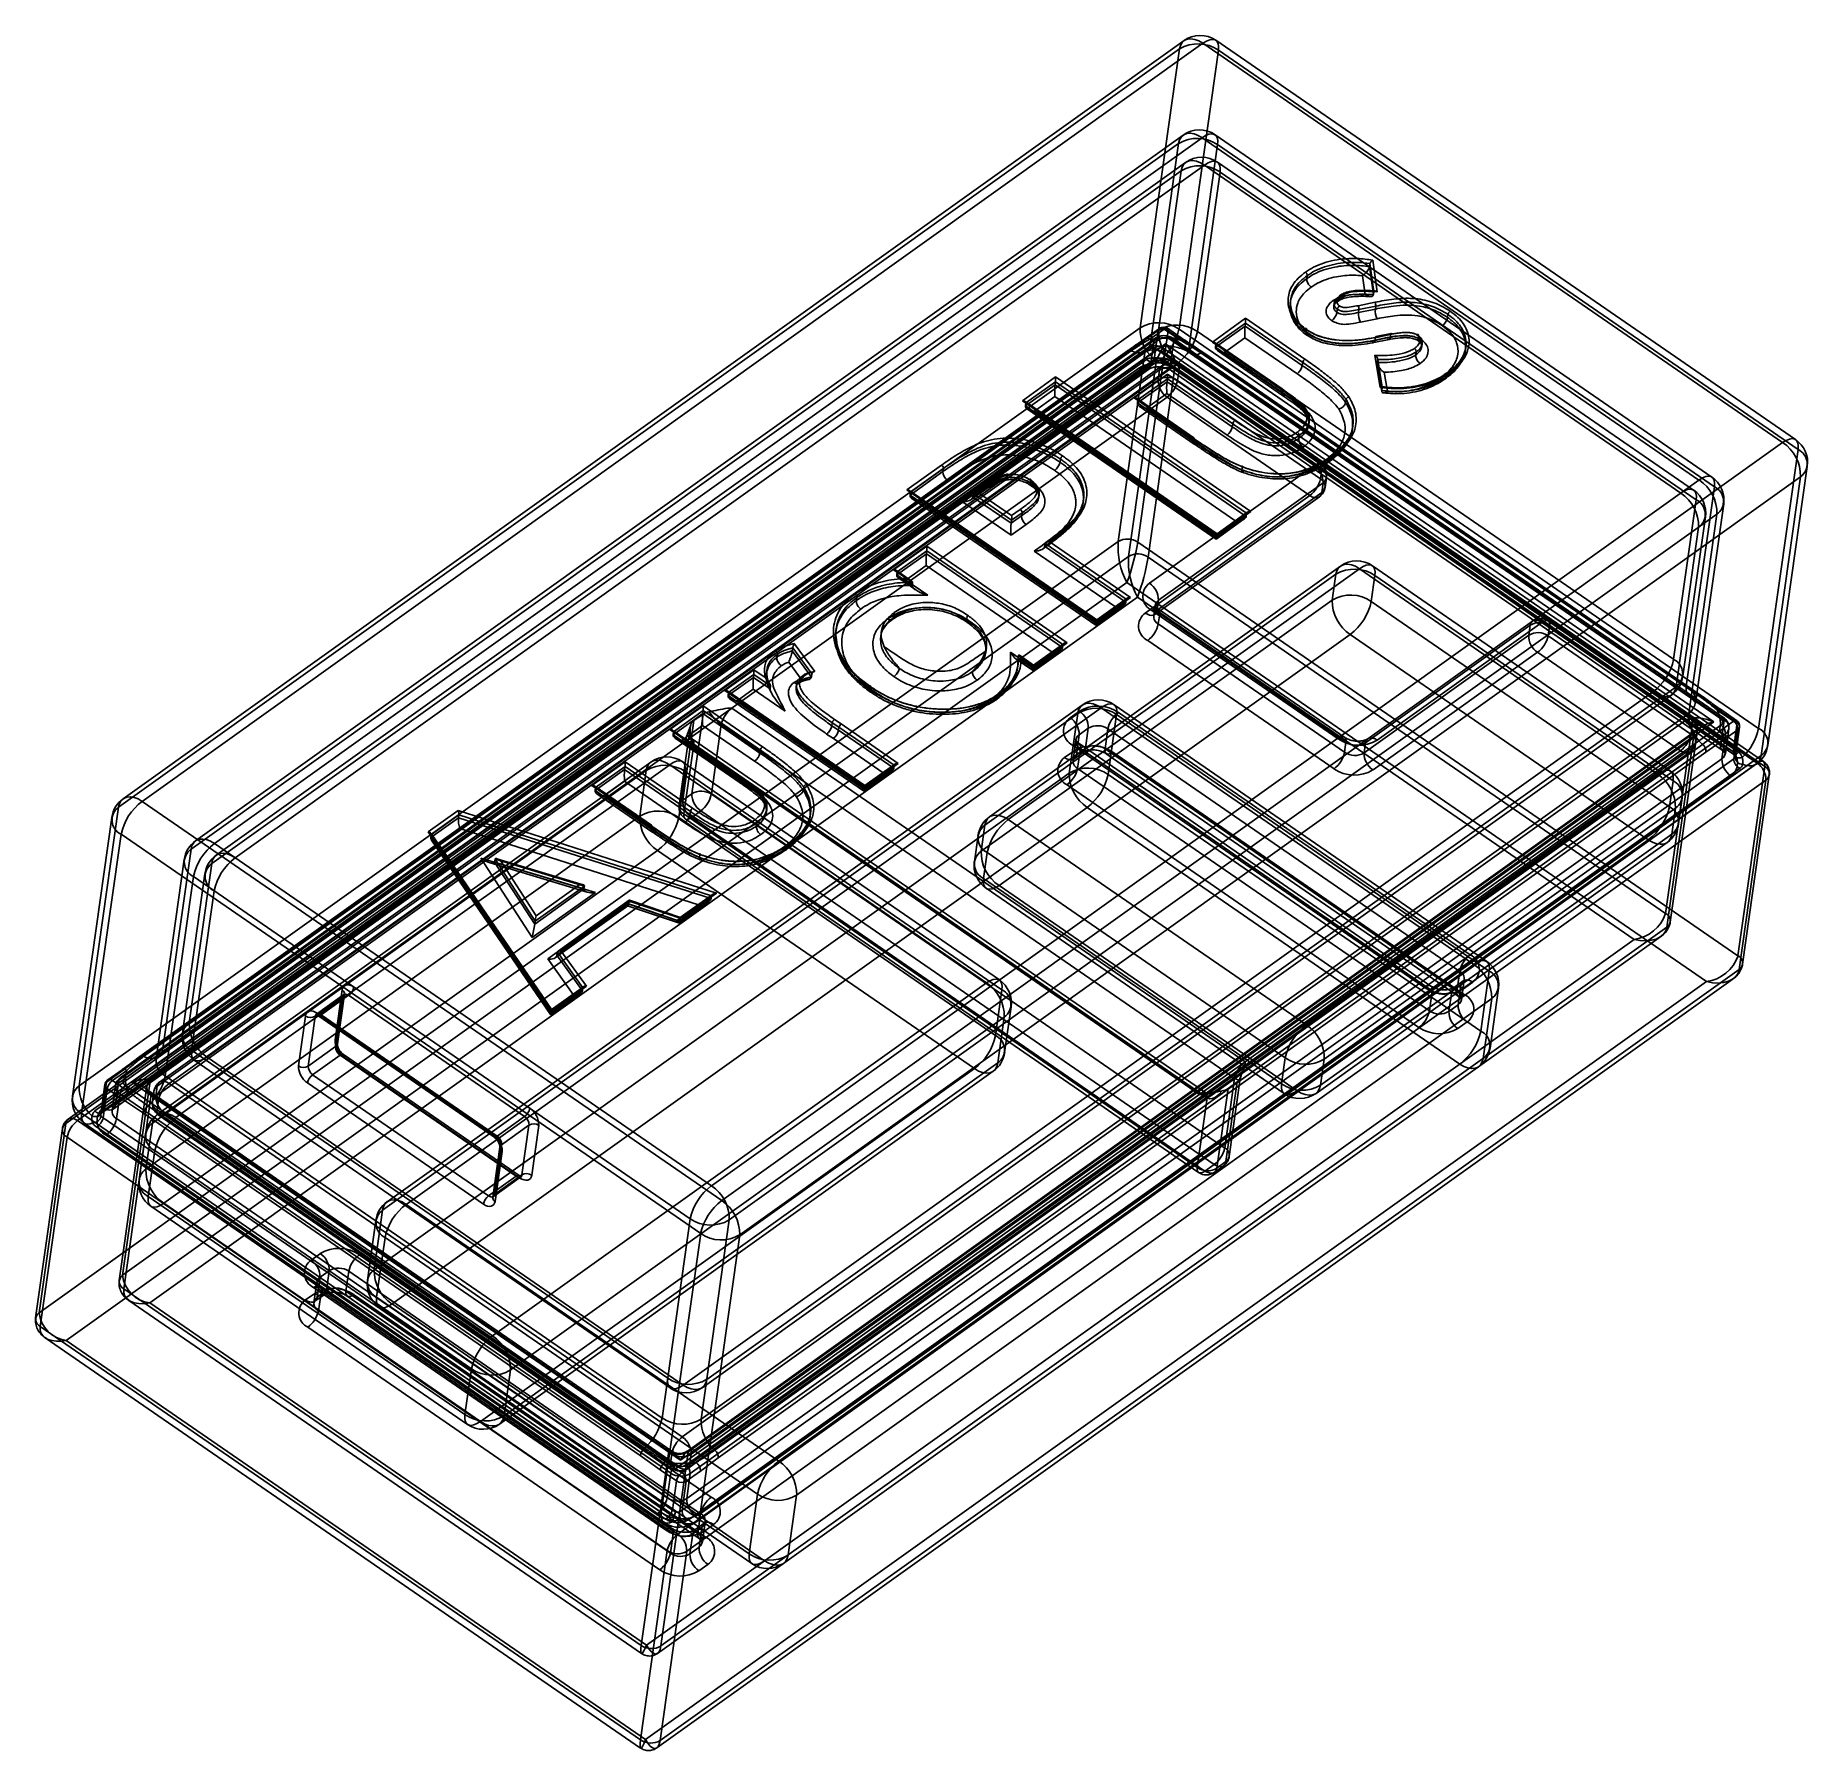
# Model space of a CAD drawing. Header units: inches. Extents: x -1.33 to 1.18, y -0.89 to 1.54.
import ezdxf

# ---------------------------------------------------------------- set-up
doc = ezdxf.new("R2010")
doc.units = ezdxf.units.IN
doc.header["$MEASUREMENT"] = 0

msp = doc.modelspace()

# ---------------------------------------------------------------- linework, layer by layer
at = {"color": 7, "linetype": 'Continuous', "lineweight": 25}
for p, q in [((-1.217, 0.4432), (0.2872, 1.518)), ((0.2936, 1.5298), (-1.2105, 0.455)), ((0.3205, 1.526), (-1.1836, 0.4512)), ((0.2872, 1.518), (0.2312, 1.1225)), ((0.2865, 1.1208), (0.3425, 1.5163)), ((1.1424, 0.9599), (0.3205, 1.526)), ((1.1607, 0.9641), (0.3389, 1.5302)), ((0.3425, 1.5163), (1.1643, 0.9502)), ((0.286, 1.384), (-1.1144, 0.3833)), ((0.2925, 1.3958), (-1.1079, 0.3951)), ((-1.081, 0.3914), (0.3194, 1.392)), ((0.2461, 1.1015), (0.286, 1.384)), ((0.3413, 1.3823), (0.3014, 1.0998)), ((0.3194, 1.392), (1.0238, 0.9068)), ((1.0421, 0.911), (0.3377, 1.3962)), ((1.0457, 0.8971), (0.3413, 1.3823)), ((0.2959, 1.357), (-1.0786, 0.3749)), ((1.0162, 0.8924), (0.3411, 1.3574)), ((-1.085, 0.3631), (0.2894, 1.3452)), ((0.3228, 1.3533), (-1.0517, 0.3711)), ((0.2894, 1.3452), (0.2575, 1.1193)), ((0.3128, 1.1176), (0.3447, 1.3435)), ((0.9979, 0.8883), (0.3228, 1.3533)), ((0.3447, 1.3435), (1.0198, 0.8786)), ((0.5566, 1.2094), (0.5572, 1.2136)), ((0.5566, 1.2094), (0.5621, 1.1696)), ((0.5627, 1.1738), (0.5572, 1.2136)), ((0.5612, 1.2187), (0.5675, 1.1736)), ((0.4677, 1.1924), (0.4683, 1.1967)), ((0.5504, 1.17), (0.5467, 1.1965)), ((0.445, 1.1635), (0.4444, 1.1593)), ((0.5065, 1.1576), (0.5059, 1.1533)), ((0.5135, 1.1633), (0.5141, 1.1676)), ((0.5407, 1.154), (0.5645, 1.1589)), ((0.5621, 1.1696), (0.5627, 1.1738)), ((0.3338, 1.1024), (0.3808, 1.1361)), ((0.3808, 1.1361), (0.4649, 1.0782)), ((0.5104, 1.1446), (0.511, 1.1488)), ((0.5411, 1.1443), (0.5649, 1.1492)), ((0.5411, 1.1443), (0.5417, 1.1486)), ((0.5655, 1.1534), (0.5417, 1.1486)), ((0.5676, 1.1355), (0.5437, 1.1306)), ((0.5649, 1.1492), (0.5655, 1.1534)), ((0.6673, 1.1373), (0.6679, 1.1415)), ((0.2312, 1.1225), (-1.2729, 0.0477)), ((0.2529, 1.1078), (-1.215, 0.0591)), ((0.2597, 1.1069), (-1.2083, 0.0581)), ((0.2575, 1.1193), (-1.117, 0.1371)), ((0.2571, 1.1188), (0.2368, 1.1044)), ((0.2587, 1.1218), (0.2385, 1.1073)), ((0.2452, 1.1064), (0.2654, 1.1209)), ((0.2513, 1.0777), (0.2571, 1.1188)), ((0.2709, 1.1184), (0.2651, 1.0773)), ((0.2654, 1.1209), (0.2884, 1.105)), ((0.293, 1.1061), (0.27, 1.1219)), ((0.2939, 1.1026), (0.2709, 1.1184)), ((1.0542, 0.5687), (0.2735, 1.1065)), ((1.0588, 0.5697), (0.2781, 1.1075)), ((1.1084, 0.5547), (0.2865, 1.1208)), ((0.9878, 0.6526), (0.3128, 1.1176)), ((0.3383, 1.0952), (0.3802, 1.1251)), ((0.3808, 1.1294), (0.3389, 1.0994)), ((0.38, 1.1084), (0.3511, 1.0877)), ((0.4538, 1.0576), (0.38, 1.1084)), ((0.3802, 1.1251), (0.3808, 1.1294)), ((0.3802, 1.1251), (0.4613, 1.0692)), ((0.4619, 1.0735), (0.3808, 1.1294)), ((0.4667, 1.1159), (0.4673, 1.1201)), ((0.5598, 1.1043), (0.5815, 1.1087)), ((0.5627, 1.1017), (0.5845, 1.1062)), ((0.5861, 1.1092), (0.5643, 1.1047)), ((0.5643, 1.1047), (0.5649, 1.109)), ((0.5649, 1.109), (0.5867, 1.1134)), ((0.5874, 1.1146), (0.5655, 1.1102)), ((0.5885, 1.1136), (0.5667, 1.1091)), ((0.5861, 1.1092), (0.5867, 1.1134)), ((0.6254, 1.1074), (0.626, 1.1116)), ((-1.2919, -0.0054), (0.2382, 1.0878)), ((0.2415, 1.0937), (-1.2887, 0.0005)), ((0.2549, 1.0918), (-1.2753, -0.0014)), ((-1.2166, 0.0561), (0.2513, 1.1049)), ((-1.1982, 0.053), (0.2672, 1.0999)), ((0.2118, 1.0871), (-1.1886, 0.0865)), ((0.2134, 1.0901), (-1.187, 0.0894)), ((-1.1817, 0.0894), (0.2187, 1.09)), ((-1.1608, 0.089), (0.2396, 1.0897)), ((-1.1543, 0.1009), (0.2461, 1.1015)), ((0.2382, 1.0878), (0.2003, 0.8195)), ((0.2368, 1.1044), (0.2118, 1.0871)), ((0.2279, 0.8186), (0.2659, 1.087)), ((0.2513, 1.1049), (0.2463, 1.0696)), ((1.1061, 0.5055), (0.2549, 1.0918)), ((1.1152, 0.5076), (0.2641, 1.0939)), ((0.2659, 1.087), (1.117, 0.5006)), ((0.2672, 1.0999), (1.0449, 0.5641)), ((0.274, 1.0687), (0.279, 1.104)), ((0.279, 1.104), (1.0597, 0.5662)), ((0.3224, 1.0838), (0.2939, 1.1026)), ((0.3014, 1.0998), (1.0058, 0.6146)), ((0.305, 1.0859), (1.0094, 0.6007)), ((0.3182, 1.087), (1.0226, 0.6018)), ((1.0259, 0.602), (0.3215, 1.0872)), ((1.0268, 0.5985), (0.3224, 1.0838)), ((0.4309, 1.0355), (0.3338, 1.1024)), ((0.4328, 1.0359), (0.3378, 1.1013)), ((0.3383, 1.0952), (0.3389, 1.0994)), ((0.4325, 1.0303), (0.3383, 1.0952)), ((0.3389, 1.0994), (0.4331, 1.0345)), ((0.3409, 1.0905), (0.4334, 1.0268)), ((0.3511, 1.0877), (0.438, 1.0278)), ((0.5716, 1.0382), (0.5642, 1.0837)), ((0.6222, 1.0842), (0.6228, 1.0884)), ((0.6307, 1.0959), (0.6313, 1.1002)), ((0.6926, 1.0907), (0.6932, 1.095)), ((0.2406, 1.0778), (-1.2506, 0.0123)), ((-1.2415, 0.0092), (0.2497, 1.0747)), ((-1.2399, 0.0122), (0.2513, 1.0777)), ((-1.2383, 0.0168), (0.2296, 1.0655)), ((-1.2248, 0.0149), (0.2431, 1.0637)), ((0.2463, 1.0696), (-1.2216, 0.0208)), ((0.254, 1.0739), (-1.1724, 0.0547)), ((-1.1623, 0.0473), (0.2589, 1.0628)), ((0.2622, 1.0687), (-1.1591, 0.0533)), ((0.2756, 1.0668), (-1.1456, 0.0514)), ((-1.0916, 0.0887), (0.2828, 1.0708)), ((0.2151, 0.7985), (0.254, 1.0739)), ((0.223, 1.0233), (0.2701, 1.0569)), ((0.2817, 1.073), (0.2427, 0.7976)), ((0.2589, 1.0628), (0.2569, 1.0486)), ((0.2651, 1.0773), (1.0723, 0.5213)), ((0.266, 1.0738), (1.0732, 0.5178)), ((0.2701, 1.0569), (0.3657, 0.9911)), ((1.08, 0.5208), (0.2728, 1.0768)), ((1.0547, 0.5309), (0.274, 1.0687)), ((0.4781, 0.9273), (0.2756, 1.0668)), ((0.2758, 1.0618), (1.0565, 0.524)), ((1.0154, 0.5676), (0.2817, 1.073)), ((0.2828, 1.0708), (0.9579, 0.6058)), ((0.2846, 1.0478), (0.2866, 1.0619)), ((0.4873, 0.9294), (0.2848, 1.0689)), ((0.2849, 1.0639), (1.0656, 0.5261)), ((0.2866, 1.0619), (0.4891, 0.9224)), ((0.4613, 1.0692), (0.4619, 1.0735)), ((0.5676, 1.0737), (0.5682, 1.0779)), ((0.5741, 1.0335), (0.5676, 1.0737)), ((0.5676, 1.0719), (0.5741, 1.0322)), ((0.5747, 1.0383), (0.5681, 1.0786)), ((0.5682, 1.0779), (0.5747, 1.0378)), ((0.5775, 1.0595), (0.5819, 1.0325)), ((0.6667, 1.0588), (0.6627, 1.0562)), ((0.6654, 1.0533), (0.666, 1.0575)), ((0.2569, 1.0486), (-1.1643, 0.0332)), ((0.0644, 1.0192), (0.1114, 1.0529)), ((0.0689, 1.012), (0.1108, 1.0419)), ((0.1114, 1.0462), (0.0695, 1.0162)), ((0.1108, 1.0419), (0.1114, 1.0462)), ((0.1108, 1.0419), (0.3817, 0.8553)), ((0.1114, 1.0529), (0.3882, 0.8622)), ((0.3823, 0.8596), (0.1114, 1.0462)), ((0.2276, 1.0161), (0.2695, 1.046)), ((0.2701, 1.0502), (0.2282, 1.0203)), ((0.2695, 1.046), (0.2701, 1.0502)), ((0.2695, 1.046), (0.3621, 0.9822)), ((0.3627, 0.9864), (0.2701, 1.0502)), ((0.4871, 0.9083), (0.2846, 1.0478)), ((0.4325, 1.0303), (0.4331, 1.0345)), ((0.5741, 1.0335), (0.5747, 1.0378)), ((-1.1516, 0.009), (0.2696, 1.0244)), ((0.3412, 0.8286), (0.0644, 1.0192)), ((0.3408, 0.8305), (0.0684, 1.0181)), ((0.0689, 1.012), (0.0695, 1.0162)), ((0.3398, 0.8254), (0.0689, 1.012)), ((0.0695, 1.0162), (0.3404, 0.8296)), ((0.0715, 1.0073), (0.339, 0.8231)), ((0.1106, 1.0252), (0.0817, 1.0045)), ((0.3669, 0.8487), (0.1106, 1.0252)), ((0.3057, 0.9663), (0.223, 1.0233)), ((0.3076, 0.9668), (0.2271, 1.0222)), ((0.2276, 1.0161), (0.2282, 1.0203)), ((0.3073, 0.9611), (0.2276, 1.0161)), ((0.2282, 1.0203), (0.3079, 0.9654)), ((0.2302, 1.0114), (0.3082, 0.9577)), ((0.2693, 1.0293), (0.2404, 1.0086)), ((0.2404, 1.0086), (0.3128, 0.9588)), ((0.3546, 0.9705), (0.2693, 1.0293)), ((0.2696, 1.0244), (0.4721, 0.8849)), ((0.4651, 1.0037), (0.4657, 1.008)), ((0.5228, 1.0168), (0.5234, 1.021)), ((0.0817, 1.0045), (0.338, 0.828)), ((0.3621, 0.9822), (0.3627, 0.9864)), ((0.4705, 0.9852), (0.4711, 0.9895)), ((0.5324, 0.9793), (0.533, 0.9836)), ((-0.3618, -0.1149), (1.1424, 0.9599)), ((0.3073, 0.9611), (0.3079, 0.9654)), ((0.4563, 0.9656), (0.4569, 0.9699)), ((0.1178, 0.9321), (0.1184, 0.9364)), ((0.5002, 0.9352), (0.5008, 0.9394)), ((1.1643, 0.9502), (1.1084, 0.5547)), ((1.0238, 0.9068), (-0.3766, -0.0938)), ((1.1677, 0.9115), (-0.3364, -0.1633)), ((-0.0994, 0.8927), (-0.0501, 0.928)), ((-0.0949, 0.8855), (-0.0482, 0.9189)), ((-0.0476, 0.9231), (-0.0943, 0.8897)), ((-0.0418, 0.9068), (-0.0821, 0.878)), ((-0.0482, 0.9189), (-0.0476, 0.9231)), ((0.0425, 0.9098), (0.0431, 0.914)), ((0.0758, 0.9022), (0.0764, 0.9065)), ((0.2447, 0.7605), (0.4781, 0.9273)), ((0.3758, 0.9212), (0.3764, 0.9254)), ((0.4891, 0.9224), (0.4871, 0.9083)), ((0.4936, 0.8963), (0.4956, 0.9104)), ((1.1118, 0.516), (1.1677, 0.9115)), ((1.1214, 0.5307), (1.1773, 0.9262)), ((0.1706, 0.7067), (-0.0994, 0.8927)), ((0.1702, 0.7087), (-0.0954, 0.8916)), ((-0.0949, 0.8855), (-0.0943, 0.8897)), ((0.1693, 0.7035), (-0.0949, 0.8855)), ((-0.0943, 0.8897), (0.1699, 0.7077)), ((-0.0923, 0.8808), (0.1684, 0.7012)), ((-0.0204, 0.8761), (-0.0007, 0.8902)), ((-0.0082, 0.8791), (0.006, 0.8892)), ((0.0076, 0.8922), (-0.0056, 0.8827)), ((-0.0056, 0.8827), (-0.005, 0.887)), ((-0.0056, 0.8827), (0.0486, 0.8454)), ((-0.005, 0.887), (0.0082, 0.8964)), ((0.0492, 0.8497), (-0.005, 0.887)), ((0.0088, 0.8976), (-0.004, 0.8884)), ((0.0115, 0.8972), (0.0009, 0.8896)), ((0.0009, 0.8896), (0.0492, 0.8564)), ((0.0076, 0.8922), (0.0082, 0.8964)), ((0.0876, 0.882), (0.0882, 0.8863)), ((0.4721, 0.8849), (0.2387, 0.7181)), ((0.2521, 0.7162), (0.4856, 0.883)), ((0.2554, 0.7222), (0.4888, 0.8889)), ((0.4908, 0.903), (0.2574, 0.7363)), ((0.4888, 0.8889), (0.4908, 0.903)), ((1.0058, 0.6146), (1.0457, 0.8971)), ((-0.3513, -0.1423), (1.0492, 0.8583)), ((-0.0821, 0.878), (0.1674, 0.7061)), ((0.0484, 0.8287), (-0.0204, 0.8761)), ((0.0486, 0.8454), (0.0634, 0.856)), ((0.0492, 0.8564), (0.0615, 0.8651)), ((0.064, 0.8602), (0.0492, 0.8497)), ((0.0634, 0.856), (0.064, 0.8602)), ((0.1505, 0.8751), (0.1511, 0.8794)), ((0.3817, 0.8553), (0.3398, 0.8254)), ((0.3404, 0.8296), (0.3823, 0.8596)), ((0.3833, 0.861), (0.3407, 0.8305)), ((0.3882, 0.8622), (0.3412, 0.8286)), ((0.3817, 0.8553), (0.3823, 0.8596)), ((1.0198, 0.8786), (0.9878, 0.6526)), ((1.0009, 0.6285), (1.0329, 0.8545)), ((1.0492, 0.8583), (1.0092, 0.5759)), ((1.0188, 0.5906), (1.0588, 0.873)), ((0.0697, 0.8439), (0.0484, 0.8287)), ((0.0486, 0.8454), (0.0492, 0.8497)), ((0.1395, 0.8495), (0.1401, 0.8537)), ((0.338, 0.828), (0.3669, 0.8487)), ((0.3392, 0.8231), (0.3791, 0.8517)), ((0.3398, 0.8254), (0.3404, 0.8296)), ((0.9913, 0.6138), (1.0232, 0.8398)), ((0.2003, 0.8195), (-1.3299, -0.2738)), ((-0.1181, 0.7796), (-0.071, 0.8132)), ((-0.0711, 0.8065), (-0.113, 0.7766)), ((-0.0717, 0.8023), (-0.0711, 0.8065)), ((0.122, 0.6735), (-0.0711, 0.8065)), ((-0.071, 0.8132), (0.1279, 0.6762)), ((0.1963, 0.7268), (0.0812, 0.8061)), ((0.096, 0.8128), (0.0966, 0.817)), ((0.096, 0.8128), (0.2111, 0.7334)), ((0.2117, 0.7377), (0.0966, 0.817)), ((0.1025, 0.8197), (0.2177, 0.7403)), ((1.0791, 0.2323), (0.2279, 0.8186)), ((-1.2113, -0.2207), (0.2151, 0.7985)), ((-0.1, 0.7671), (-0.1181, 0.7796)), ((-0.1136, 0.7723), (-0.0717, 0.8023)), ((-0.0718, 0.7855), (-0.1007, 0.7648)), ((0.1066, 0.6627), (-0.0718, 0.7855)), ((-0.0717, 0.8023), (0.1214, 0.6693)), ((0.5155, 0.7849), (0.0176, 0.4291)), ((0.5424, 0.7811), (0.0445, 0.4253)), ((0.2427, 0.7976), (0.9765, 0.2922)), ((0.965, 0.4899), (0.5424, 0.7811)), ((0.9834, 0.4941), (0.5607, 0.7853)), ((-1.2916, -0.313), (0.2127, 0.7617)), ((-0.0933, 0.7641), (-0.114, 0.7784)), ((-0.1136, 0.7723), (-0.113, 0.7766)), ((-0.0918, 0.7574), (-0.1136, 0.7723)), ((-0.113, 0.7766), (-0.0912, 0.7616)), ((-0.1109, 0.7677), (-0.0867, 0.751)), ((-0.1007, 0.7648), (-0.0695, 0.7434)), ((-0.0918, 0.7574), (-0.0912, 0.7616)), ((0.0111, 0.4173), (0.5091, 0.7731)), ((0.2127, 0.7617), (1.0345, 0.1956)), ((0.5091, 0.7731), (0.5039, 0.7363)), ((0.5592, 0.7347), (0.5643, 0.7714)), ((0.5643, 0.7714), (0.987, 0.4802)), ((0.2275, 0.7407), (-1.173, -0.2599)), ((-0.171, 0.736), (-0.1704, 0.7402)), ((0.5039, 0.7363), (0.0059, 0.3806)), ((0.1686, 0.7012), (0.2086, 0.7298)), ((0.2111, 0.7334), (0.1693, 0.7035)), ((0.1699, 0.7077), (0.2117, 0.7377)), ((0.2128, 0.7391), (0.1701, 0.7087)), ((0.2177, 0.7403), (0.1706, 0.7067)), ((0.2111, 0.7334), (0.2117, 0.7377)), ((0.9319, 0.2555), (0.2275, 0.7407)), ((0.2526, 0.7289), (0.2506, 0.7148)), ((0.2574, 0.7363), (0.2554, 0.7222)), ((0.9818, 0.4435), (0.5592, 0.7347)), ((-0.1182, 0.712), (-0.1172, 0.719)), ((-0.0146, 0.7084), (-0.0136, 0.7154)), ((0.1674, 0.7061), (0.1963, 0.7268)), ((0.1693, 0.7035), (0.1699, 0.7077)), ((0.5123, 0.5398), (0.2481, 0.7218)), ((0.2571, 0.7028), (0.2591, 0.7169)), ((0.5214, 0.5419), (0.2573, 0.7238)), ((0.2591, 0.7169), (0.5232, 0.5349)), ((0.7875, 0.7068), (0.5541, 0.54)), ((0.801, 0.7049), (0.5675, 0.5381)), ((1.0035, 0.5654), (0.801, 0.7049)), ((1.0126, 0.5675), (0.8101, 0.707)), ((-0.1994, 0.6969), (-0.2, 0.6927)), ((-0.1354, 0.6926), (-0.1364, 0.6856)), ((0.0313, 0.3321), (0.5292, 0.6879)), ((0.2421, 0.6794), (0.5063, 0.4974)), ((0.5212, 0.5208), (0.2571, 0.7028)), ((0.5292, 0.6879), (0.9519, 0.3967)), ((0.7823, 0.6867), (0.5489, 0.52)), ((0.5509, 0.5341), (0.7843, 0.7009)), ((0.7843, 0.7009), (0.7823, 0.6867)), ((0.8099, 0.6859), (0.8119, 0.7)), ((1.0124, 0.5464), (0.8099, 0.6859)), ((0.8119, 0.7), (1.0144, 0.5605)), ((-0.2836, 0.6556), (-0.283, 0.6598)), ((-0.2618, 0.6645), (-0.2612, 0.6687)), ((-0.2618, 0.6645), (-0.2346, 0.6275)), ((-0.234, 0.6318), (-0.2612, 0.6687)), ((-0.2591, 0.675), (-0.23, 0.6354)), ((0.0124, 0.6622), (0.0134, 0.6692)), ((0.0478, 0.6626), (0.0776, 0.642)), ((0.0584, 0.6539), (0.059, 0.6581)), ((0.0795, 0.6394), (0.0584, 0.6539)), ((0.059, 0.6581), (0.0801, 0.6436)), ((0.0804, 0.6445), (0.0603, 0.6584)), ((0.0808, 0.6426), (0.0632, 0.6547)), ((0.0776, 0.642), (0.1066, 0.6627)), ((0.0788, 0.6371), (0.1188, 0.6657)), ((0.1214, 0.6693), (0.0795, 0.6394)), ((0.0801, 0.6436), (0.122, 0.6735)), ((0.123, 0.675), (0.0803, 0.6445)), ((0.1279, 0.6762), (0.0808, 0.6426)), ((0.1214, 0.6693), (0.122, 0.6735)), ((0.5616, 0.4957), (0.795, 0.6625)), ((0.795, 0.6625), (0.9975, 0.523)), ((-0.3575, 0.6085), (-0.3164, 0.6379)), ((-0.3164, 0.6312), (-0.3523, 0.6055)), ((-0.317, 0.6269), (-0.3164, 0.6312)), ((-0.3164, 0.6379), (-0.3001, 0.6267)), ((-0.2927, 0.6148), (-0.3164, 0.6312)), ((-0.2978, 0.6375), (-0.2984, 0.6332)), ((-0.2492, 0.6246), (-0.2669, 0.6486)), ((-0.2478, 0.6289), (-0.248, 0.6287)), ((-0.2346, 0.6275), (-0.234, 0.6318)), ((0.0553, 0.6532), (0.0786, 0.6371)), ((0.0577, 0.6415), (0.0583, 0.6457)), ((0.0795, 0.6394), (0.0801, 0.6436)), ((0.9579, 0.6058), (-0.4166, -0.3763)), ((-0.3832, -0.3683), (0.9913, 0.6138)), ((-0.1586, 0.4715), (-0.3575, 0.6085)), ((-0.159, 0.4735), (-0.3534, 0.6074)), ((-0.3529, 0.6013), (-0.317, 0.6269)), ((-0.3529, 0.6013), (-0.3523, 0.6055)), ((-0.3523, 0.6055), (-0.1593, 0.4726)), ((-0.3172, 0.6102), (-0.3401, 0.5938)), ((-0.2719, 0.579), (-0.3172, 0.6102)), ((-0.317, 0.6269), (-0.2933, 0.6106)), ((-0.2933, 0.6106), (-0.2927, 0.6148)), ((-0.2558, 0.6175), (-0.2564, 0.6133)), ((-0.251, 0.6219), (-0.2504, 0.6261)), ((-0.1513, 0.6094), (-0.1507, 0.6136)), ((0.03, 0.5993), (0.0306, 0.6035)), ((0.1493, 0.5877), (-0.8362, -0.1164)), ((0.1762, 0.5839), (-0.8093, -0.1202)), ((-0.4353, 0.5529), (-0.3882, 0.5866)), ((-0.3883, 0.5799), (-0.4301, 0.5499)), ((-0.3897, -0.3801), (0.9848, 0.602)), ((-0.3888, 0.5756), (-0.3883, 0.5799)), ((-0.3071, 0.524), (-0.3883, 0.5799)), ((-0.3882, 0.5866), (-0.3041, 0.5287)), ((-0.1599, 0.4683), (-0.3529, 0.6013)), ((-0.3503, 0.5966), (-0.1608, 0.466)), ((0.3802, 0.082), (-0.3477, 0.5834)), ((-0.3401, 0.5938), (-0.1618, 0.4709)), ((0.1323, 0.5697), (0.1453, 0.579)), ((0.7045, 0.22), (0.1762, 0.5839)), ((0.7228, 0.2242), (0.1945, 0.5881)), ((1.0551, 0.5783), (1.0268, 0.5985)), ((1.0497, 0.5807), (1.0726, 0.5649)), ((1.0772, 0.5659), (1.0542, 0.5817)), ((1.0781, 0.5625), (1.0551, 0.5783)), ((-0.8427, -0.1282), (0.1429, 0.5759)), ((-0.3381, 0.486), (-0.4353, 0.5529)), ((-0.4307, 0.5457), (-0.3888, 0.5756)), ((-0.4064, 0.5559), (-0.422, 0.4454)), ((1.0449, 0.5641), (-0.4204, -0.4828)), ((-0.389, 0.5589), (-0.4179, 0.5382)), ((-0.4178, -0.45), (1.0035, 0.5654)), ((-0.4172, 0.4527), (-0.4012, 0.5657)), ((-0.4129, -0.4898), (1.055, 0.559)), ((1.0217, 0.5532), (-0.4106, -0.47)), ((-0.3883, 0.575), (-0.4042, 0.462)), ((-0.4012, 0.5657), (-0.3883, 0.575)), ((1.0092, 0.5759), (-0.3912, -0.4248)), ((-0.3152, 0.5081), (-0.389, 0.5589)), ((-0.3888, 0.5756), (-0.3077, 0.5197)), ((-0.3766, 0.4612), (-0.3626, 0.56)), ((-0.3626, 0.56), (0.3653, 0.0586)), ((-0.2057, 0.5585), (-0.2051, 0.5627)), ((-0.2057, 0.5585), (-0.1962, 0.5521)), ((-0.1956, 0.5563), (-0.2051, 0.5627)), ((-0.2022, 0.5674), (-0.1926, 0.561)), ((-0.1962, 0.5521), (-0.1956, 0.5563)), ((-0.1174, 0.5025), (-0.1956, 0.5563)), ((-0.1926, 0.561), (-0.1115, 0.5051)), ((0.1429, 0.5759), (0.1309, 0.4912)), ((0.1579, 0.5548), (0.145, 0.5455)), ((0.1539, 0.5265), (0.1579, 0.5548)), ((0.1856, 0.5539), (0.1816, 0.5257)), ((0.6845, 0.2102), (0.1856, 0.5539)), ((0.1862, 0.4895), (0.1981, 0.5742)), ((0.1981, 0.5742), (0.7264, 0.2103)), ((0.2005, 0.5773), (0.6995, 0.2336)), ((0.9765, 0.2922), (1.0154, 0.5676)), ((0.983, 0.2801), (1.022, 0.5556)), ((1.0726, 0.5649), (1.0523, 0.5504)), ((1.0597, 0.5662), (1.0547, 0.5309)), ((1.0612, 0.5189), (1.0662, 0.5542)), ((1.0723, 0.5213), (1.0781, 0.5625)), ((1.0754, 0.5146), (1.0814, 0.5564)), ((-0.3363, 0.4864), (-0.4312, 0.5518)), ((-0.4307, 0.5457), (-0.4301, 0.5499)), ((-0.3365, 0.4808), (-0.4307, 0.5457)), ((-0.4301, 0.5499), (-0.3359, 0.485)), ((-0.4281, 0.541), (-0.3356, 0.4773)), ((-0.4179, 0.5382), (-0.331, 0.4783)), ((-0.4015, 0.5322), (-0.4155, 0.4334)), ((-0.4125, 0.5371), (0.3154, 0.0357)), ((-0.4093, -0.4709), (1.0171, 0.5482)), ((1.0614, 0.5468), (-0.4065, -0.5019)), ((1.0161, 0.5411), (-0.4051, -0.4743)), ((0.3246, 0.0378), (-0.4033, 0.5392)), ((0.3264, 0.0308), (-0.4015, 0.5322)), ((1.0288, 0.532), (-0.3716, -0.4686)), ((-0.2036, 0.5403), (-0.2132, 0.5467)), ((-0.1328, 0.4916), (-0.2036, 0.5403)), ((-0.1962, 0.5521), (-0.118, 0.4982)), ((0.6347, 0.1873), (0.1357, 0.531)), ((0.1401, 0.5382), (0.1362, 0.5099)), ((0.145, 0.5455), (0.141, 0.5173)), ((0.6438, 0.1894), (0.1449, 0.5331)), ((0.5232, 0.5349), (0.5212, 0.5208)), ((0.5489, 0.52), (0.5509, 0.5341)), ((1.0171, 0.5482), (0.9782, 0.2728)), ((1.0337, 0.5211), (1.0587, 0.5383)), ((1.0564, 0.5115), (1.0614, 0.5468)), ((1.0587, 0.5383), (1.0789, 0.5528)), ((1.0789, 0.5528), (1.0731, 0.5116)), ((-0.4625, 0.5069), (-1.1627, 0.0066)), ((-0.4356, 0.5031), (-1.1358, 0.0028)), ((-0.546, 0.4738), (-0.4989, 0.5074)), ((-0.4989, 0.5074), (-0.4033, 0.4416)), ((0.0134, 0.1938), (-0.4356, 0.5031)), ((-0.4241, -0.5877), (1.1061, 0.5055)), ((0.9975, 0.523), (-0.4238, -0.4924)), ((1.0731, 0.5116), (-0.418, -0.5539)), ((0.0318, 0.198), (-0.4173, 0.5073)), ((-0.4115, -0.5372), (1.0564, 0.5115)), ((-0.4103, -0.4943), (1.0109, 0.5211)), ((-0.4071, -0.4884), (1.0142, 0.527)), ((-0.3988, -0.5706), (1.1053, 0.5042)), ((-0.3924, -0.5588), (1.1118, 0.516)), ((-0.3667, -0.4796), (1.0337, 0.5211)), ((-0.3077, 0.5197), (-0.3071, 0.524)), ((-0.1164, 0.5039), (-0.159, 0.4735)), ((-0.1115, 0.5051), (-0.1586, 0.4715)), ((0.1373, 0.5225), (0.1243, 0.5133)), ((0.1377, 0.5114), (0.1507, 0.5206)), ((0.141, 0.5173), (0.1539, 0.5265)), ((0.1427, 0.4979), (0.1467, 0.5261)), ((0.1467, 0.5261), (0.6456, 0.1824)), ((0.1816, 0.5257), (0.6805, 0.182)), ((0.1834, 0.5187), (0.6823, 0.175)), ((0.6915, 0.1771), (0.1925, 0.5208)), ((-1.1692, -0.0052), (-0.469, 0.4951)), ((0.1309, 0.4912), (-0.8547, -0.213)), ((-0.5415, 0.4666), (-0.4996, 0.4965)), ((-0.499, 0.5007), (-0.5409, 0.4708)), ((-0.4997, 0.4798), (-0.5286, 0.4591)), ((-0.4144, 0.421), (-0.4997, 0.4798)), ((-0.4996, 0.4965), (-0.499, 0.5007)), ((-0.4996, 0.4965), (-0.4069, 0.4327)), ((-0.4063, 0.4369), (-0.499, 0.5007)), ((-0.469, 0.4951), (-0.4781, 0.4301)), ((-0.4229, 0.4284), (-0.4137, 0.4934)), ((-0.4137, 0.4934), (0.0354, 0.1841)), ((1.1187, 0.4813), (-0.4114, -0.612)), ((-0.4092, -0.5673), (1.082, 0.4982)), ((1.0691, 0.4873), (-0.3989, -0.5615)), ((-0.3365, 0.4808), (-0.3359, 0.485)), ((-0.1618, 0.4709), (-0.1328, 0.4916)), ((-0.1606, 0.466), (-0.1206, 0.4946)), ((-0.118, 0.4982), (-0.1599, 0.4683)), ((-0.1593, 0.4726), (-0.1174, 0.5025)), ((-0.118, 0.4982), (-0.1174, 0.5025)), ((0.6416, 0.1542), (0.1427, 0.4979)), ((0.7145, 0.1255), (0.1862, 0.4895)), ((0.4671, 0.1342), (0.965, 0.4899)), ((0.987, 0.4802), (0.9818, 0.4435)), ((1.117, 0.5006), (1.0791, 0.2323)), ((1.0808, 0.2129), (1.1187, 0.4813)), ((1.0856, 0.2203), (1.1235, 0.4886)), ((-0.4633, 0.4168), (-0.546, 0.4738)), ((-0.4615, 0.4173), (-0.5419, 0.4727)), ((-0.5415, 0.4666), (-0.5409, 0.4708)), ((-0.4617, 0.4116), (-0.5415, 0.4666)), ((-0.5409, 0.4708), (-0.4611, 0.4159)), ((-0.5388, 0.4619), (-0.4608, 0.4082)), ((-0.5286, 0.4591), (-0.4563, 0.4092)), ((-0.4042, 0.462), (-0.4172, 0.4527)), ((0.3513, -0.0403), (-0.3766, 0.4612)), ((-0.3038, 0.4598), (-0.3041, 0.4602)), ((-0.3039, 0.4542), (-0.3033, 0.4585)), ((-0.2462, 0.4673), (-0.2456, 0.4715)), ((-0.1599, 0.4683), (-0.1593, 0.4726)), ((0.1277, 0.4745), (0.6267, 0.1308)), ((0.9948, 0.4195), (1, 0.4562)), ((-1.2266, 0.4285), (-1.2825, 0.033)), ((-1.2729, 0.0477), (-1.217, 0.4432)), ((-1.1836, 0.4512), (-0.3618, -0.1149)), ((-0.4781, 0.4301), (-1.1784, -0.0702)), ((-0.8293, -0.2614), (0.1562, 0.4427)), ((-0.7779, 0.4079), (-0.7355, 0.4382)), ((-0.7742, 0.4001), (-0.7353, 0.4279)), ((-0.7347, 0.4321), (-0.7736, 0.4043)), ((-0.7355, 0.4382), (-0.3691, 0.3211)), ((-0.7353, 0.4279), (-0.7347, 0.4321)), ((-0.7353, 0.4279), (-0.3768, 0.3133)), ((-0.3762, 0.3175), (-0.7347, 0.4321)), ((0.0262, 0.1191), (-0.4229, 0.4284)), ((-0.4155, 0.4334), (0.3124, -0.068)), ((-0.4069, 0.4327), (-0.4063, 0.4369)), ((-0.4045, 0.4285), (-0.3916, 0.4378)), ((0.3233, -0.0729), (-0.4045, 0.4285)), ((-0.3916, 0.4378), (0.3363, -0.0636)), ((-0.2986, 0.4357), (-0.298, 0.44)), ((-0.2366, 0.4298), (-0.236, 0.4341)), ((0.1562, 0.4427), (0.6845, 0.0788)), ((0.9904, 0.4415), (0.4924, 0.0857)), ((0.9852, 0.4048), (0.9904, 0.4415)), ((-1.2135, 0.4045), (-1.2695, 0.009)), ((-0.3917, -0.1616), (-1.2135, 0.4045)), ((-0.6042, 0.1531), (-0.7779, 0.4079)), ((-0.7742, 0.4001), (-0.7736, 0.4043)), ((-0.6036, 0.1558), (-0.774, 0.4058)), ((-0.7736, 0.4043), (-0.6037, 0.155)), ((-0.7333, 0.4127), (-0.7635, 0.3911)), ((-0.3948, 0.3044), (-0.7333, 0.4127)), ((-0.4617, 0.4116), (-0.4611, 0.4159)), ((-0.4137, 0.4264), (0.3142, -0.075)), ((-0.3128, 0.4161), (-0.3122, 0.4204)), ((0.0015, 0.4026), (-0.0037, 0.3659)), ((0.0059, 0.3806), (0.0111, 0.4173)), ((0.0445, 0.4253), (0.4671, 0.1342)), ((0.4873, 0.049), (0.9852, 0.4048)), ((-1.1144, 0.3833), (-1.1543, 0.1009)), ((-1.153, -0.1186), (-0.4528, 0.3817)), ((-0.3766, -0.0938), (-1.081, 0.3914)), ((-0.6043, 0.1508), (-0.7742, 0.4001)), ((-0.7732, 0.3964), (-0.6045, 0.1489)), ((-0.7635, 0.3911), (-0.603, 0.1557)), ((-0.4528, 0.3817), (-0.0037, 0.0723)), ((-0.281, -0.4841), (0.9519, 0.3967)), ((-0.2689, 0.3857), (-0.2683, 0.3899)), ((0.0145, 0.3785), (0.0093, 0.3418)), ((0.4372, 0.0874), (0.0145, 0.3785)), ((0.4808, 0.0372), (0.9787, 0.3929)), ((-1.124, 0.3686), (-1.164, 0.0862)), ((-1.117, 0.1371), (-1.085, 0.3631)), ((-0.6305, 0.258), (-0.7034, 0.3709)), ((-0.7034, 0.3709), (-0.541, 0.3219)), ((-0.6902, 0.364), (-0.5527, 0.3225)), ((-0.6839, 0.3652), (-0.6833, 0.3694)), ((-0.6839, 0.3652), (-0.627, 0.2771)), ((-0.5572, 0.327), (-0.6839, 0.3652)), ((-0.6264, 0.2813), (-0.6833, 0.3694)), ((-0.6833, 0.3694), (-0.5566, 0.3312)), ((-0.5584, 0.333), (-0.6807, 0.3699)), ((-0.6754, 0.3672), (-0.625, 0.289)), ((-0.5631, 0.3333), (-0.6754, 0.3672)), ((-0.3933, 0.3717), (-0.3927, 0.3759)), ((-1.1509, 0.0621), (-1.111, 0.3446)), ((-1.0947, 0.3484), (-1.1266, 0.1224)), ((-1.111, 0.3446), (-0.4065, -0.1406)), ((-0.627, 0.2771), (-0.5572, 0.327)), ((-0.5566, 0.3312), (-0.6264, 0.2813)), ((-0.625, 0.289), (-0.5631, 0.3333)), ((-0.5572, 0.327), (-0.5566, 0.3312)), ((0.0093, 0.3418), (0.432, 0.0507)), ((0.0129, 0.3279), (0.4356, 0.0368)), ((0.4539, 0.041), (0.0313, 0.3321)), ((-1.0816, 0.3244), (-1.1136, 0.0984)), ((-0.541, 0.3219), (-0.6305, 0.258)), ((-0.6083, 0.2279), (-0.4978, 0.3069)), ((-0.5978, 0.2297), (-0.4949, 0.3032)), ((-0.4939, 0.3057), (-0.5955, 0.2331)), ((-0.5949, 0.2373), (-0.4933, 0.3099)), ((-0.4929, 0.3109), (-0.594, 0.2387)), ((-0.4918, 0.3094), (-0.5898, 0.2394)), ((-0.4978, 0.3069), (-0.4254, 0.2825)), ((-0.4955, 0.3031), (-0.4232, 0.2788)), ((-0.4939, 0.3057), (-0.4933, 0.3099)), ((-0.4216, 0.2813), (-0.4939, 0.3057)), ((-0.4933, 0.3099), (-0.421, 0.2856)), ((-0.4204, 0.2866), (-0.4927, 0.311)), ((-0.4194, 0.2851), (-0.4918, 0.3094)), ((-0.4254, 0.2825), (-0.3948, 0.3044)), ((-0.4225, 0.2788), (-0.3799, 0.3093)), ((-0.3768, 0.3133), (-0.4216, 0.2813)), ((-0.421, 0.2856), (-0.3762, 0.3175)), ((-0.375, 0.3191), (-0.4206, 0.2866)), ((-0.3691, 0.3211), (-0.4194, 0.2851)), ((-0.3768, 0.3133), (-0.3762, 0.3175)), ((-0.627, 0.2771), (-0.6264, 0.2813)), ((-0.4216, 0.2813), (-0.421, 0.2856)), ((-0.4686, -0.7451), (0.9319, 0.2555)), ((-0.4528, -0.7568), (0.9698, 0.2596)), ((0.9782, 0.2728), (-0.4482, -0.7463)), ((-0.5723, 0.1776), (-0.6083, 0.2279)), ((-0.5955, 0.2331), (-0.5949, 0.2373)), ((-0.5955, 0.2331), (-0.5595, 0.1828)), ((-0.5589, 0.187), (-0.5949, 0.2373)), ((-0.5898, 0.2394), (-0.5538, 0.1891)), ((-0.4494, -0.8803), (1.0808, 0.2129)), ((0.6805, 0.182), (0.6845, 0.2102)), ((0.7264, 0.2103), (0.7145, 0.1255)), ((-0.8977, 0.1772), (-0.9366, 0.1494)), ((-0.9299, 0.1484), (-0.891, 0.1762)), ((-0.9002, 0.1839), (-0.9102, 0.1133)), ((-0.9069, 0.1073), (-0.8969, 0.1779)), ((-0.891, 0.1762), (-0.6415, 0.0044)), ((-0.6868, -0.3065), (0.0134, 0.1938)), ((-0.6044, 0.1489), (-0.5618, 0.1793)), ((-0.5595, 0.1828), (-0.6043, 0.1508)), ((-0.5538, 0.1891), (-0.6042, 0.1531)), ((-0.6037, 0.155), (-0.5589, 0.187)), ((-0.558, 0.1884), (-0.6036, 0.1558)), ((-0.603, 0.1557), (-0.5723, 0.1776)), ((-0.5595, 0.1828), (-0.5589, 0.187)), ((1.0345, 0.1956), (-0.4698, -0.8791)), ((-0.4539, -0.8908), (1.0724, 0.1997)), ((0.0354, 0.1841), (0.0262, 0.1191)), ((0.6456, 0.1824), (0.6416, 0.1542)), ((0.6693, 0.1533), (0.6733, 0.1816)), ((0.6733, 0.1816), (0.6862, 0.1909)), ((0.6895, 0.1968), (0.6765, 0.1875)), ((0.6862, 0.1909), (0.6822, 0.1626)), ((0.6871, 0.17), (0.691, 0.1982)), ((0.7029, 0.1949), (0.6899, 0.1856)), ((0.7275, 0.1015), (0.7395, 0.1862)), ((-0.8993, 0.1742), (-0.9382, 0.1464)), ((-0.9354, 0.1508), (-0.6859, -0.021)), ((-0.9093, 0.1036), (-0.8993, 0.1742)), ((-0.6043, 0.1508), (-0.6037, 0.155)), ((0.7299, 0.1715), (-0.2557, -0.5326)), ((0.0392, 0.0951), (0.0484, 0.16)), ((0.6822, 0.1626), (0.6693, 0.1533)), ((0.7179, 0.0868), (0.7299, 0.1715)), ((-0.962, 0.0762), (-0.952, 0.1468)), ((-0.9382, 0.1464), (-0.9482, 0.0758)), ((-0.9345, 0.1474), (-0.685, -0.0245)), ((-0.6804, -0.0234), (-0.9299, 0.1484)), ((0.0388, 0.1453), (-0.6614, -0.355)), ((0.0296, 0.0804), (0.0388, 0.1453)), ((0.6819, 0.1291), (0.6949, 0.1384)), ((-0.9482, 0.0758), (-0.9093, 0.1036)), ((-1.1886, 0.0865), (-1.2138, 0.0678)), ((-1.1136, 0.0984), (-0.4385, -0.3666)), ((-1.11, 0.0845), (-0.4349, -0.3805)), ((-0.4166, -0.3763), (-1.0916, 0.0887)), ((-0.903, 0.0915), (-0.9419, 0.0637)), ((-0.6535, -0.0804), (-0.903, 0.0915)), ((-0.6489, -0.0793), (-0.8984, 0.0925)), ((-0.8975, 0.089), (-0.648, -0.0828)), ((-0.6706, -0.4199), (0.0296, 0.0804)), ((0.432, 0.0507), (0.4372, 0.0874)), ((0.4924, 0.0857), (0.4873, 0.049)), ((-1.2341, 0.0533), (-1.2399, 0.0122)), ((-1.2138, 0.0678), (-1.2341, 0.0533)), ((-1.2122, 0.0708), (-1.2324, 0.0563)), ((-1.2257, 0.0553), (-1.2055, 0.0698)), ((-1.2028, 0.0395), (-1.2257, 0.0553)), ((-1.2216, 0.0208), (-1.2166, 0.0561)), ((-1.1724, 0.0547), (-1.2113, -0.2207)), ((-0.4204, -0.4828), (-1.1982, 0.053)), ((-0.4465, -0.4231), (-1.1509, 0.0621)), ((-1.1456, 0.0514), (-0.4178, -0.45)), ((-0.6999, -0.1199), (-0.9493, 0.052)), ((-0.9419, 0.0637), (-0.6924, -0.1082)), ((-0.0037, 0.0723), (-0.704, -0.428)), ((-0.6771, -0.4317), (0.0232, 0.0685)), ((0.3653, 0.0586), (0.3513, -0.0403)), ((0.353, -0.0596), (0.369, 0.0534)), ((0.369, 0.0534), (0.356, 0.0441)), ((0.3578, -0.0523), (0.3734, 0.0583)), ((-1.2365, 0.0497), (-1.2424, 0.0078)), ((-1.239, 0.0025), (-1.2332, 0.0437)), ((-1.2332, 0.0437), (-1.2103, 0.0279)), ((-1.2214, 0.0487), (-1.2264, 0.0134)), ((-1.2149, 0.0367), (-1.2199, 0.0014)), ((-1.1772, 0.0474), (-1.2161, -0.228)), ((-0.4342, -0.5011), (-1.2149, 0.0367)), ((-1.2103, 0.0279), (-1.1817, 0.009)), ((-1.2096, -0.24), (-1.1707, 0.0354)), ((-1.2074, 0.0484), (-0.4267, -0.4894)), ((-1.1772, 0.046), (-1.1772, 0.0474)), ((-0.4326, -0.4702), (-1.1768, 0.0425)), ((-1.1707, 0.0354), (-0.4369, -0.4701)), ((-1.1671, 0.04), (-1.1691, 0.0259)), ((-1.1643, 0.0332), (-1.1623, 0.0473)), ((-1.1606, 0.028), (-1.1626, 0.0138)), ((-0.4327, -0.4734), (-1.1606, 0.028)), ((0.3124, -0.068), (0.3264, 0.0308)), ((0.356, 0.0441), (0.34, -0.0689)), ((-1.2695, 0.009), (-0.4476, -0.5571)), ((-0.4319, -0.5535), (-1.239, 0.0025)), ((-1.2199, 0.0014), (-0.4392, -0.5364)), ((-1.1817, 0.009), (-0.4773, -0.4762)), ((-0.4711, -0.4656), (-1.1756, 0.0196)), ((-1.1626, 0.0138), (-0.4347, -0.4876)), ((-1.1608, 0.0069), (-0.4329, -0.4945)), ((-0.4238, -0.4924), (-1.1516, 0.009)), ((-1.1358, 0.0028), (-0.6868, -0.3065)), ((-0.6415, 0.0044), (-0.6804, -0.0234)), ((-1.2967, -0.0128), (-1.3347, -0.2811)), ((-1.3299, -0.2738), (-1.2919, -0.0054)), ((-1.2902, -0.0248), (-1.3282, -0.2932)), ((-0.4391, -0.6111), (-1.2902, -0.0248)), ((-1.2753, -0.0014), (-0.4241, -0.5877)), ((-1.2659, -0.0049), (-0.444, -0.571)), ((-1.2486, -0.0103), (-0.4415, -0.5663)), ((-0.4541, -0.5598), (-1.2349, -0.022)), ((-1.1788, -0.0199), (-1.188, -0.0849)), ((-1.1784, -0.0702), (-1.1692, -0.0052)), ((-0.6741, -0.0356), (-0.6352, -0.0078)), ((-0.6352, -0.0078), (-0.6451, -0.0784)), ((-0.6313, -0.0788), (-0.6213, -0.0082)), ((-1.1658, -0.0439), (-1.175, -0.1089)), ((-0.7167, -0.3533), (-1.1658, -0.0439)), ((-0.6765, -0.0392), (-0.6864, -0.1098)), ((-0.684, -0.1062), (-0.6741, -0.0356)), ((-0.6732, -0.0452), (-0.6832, -0.1159)), ((0.3363, -0.0636), (0.3233, -0.0729)), ((0.3368, -0.0748), (0.3498, -0.0655)), ((0.34, -0.0689), (0.353, -0.0596)), ((-0.6924, -0.1082), (-0.6535, -0.0804)), ((-0.6857, -0.1091), (-0.6468, -0.0813)), ((-0.6451, -0.0784), (-0.684, -0.1062)), ((-1.175, -0.1089), (-0.7259, -0.4182)), ((-1.1714, -0.1228), (-0.7223, -0.4321)), ((-0.704, -0.428), (-1.153, -0.1186)), ((-0.8093, -0.1202), (-0.281, -0.4841)), ((-0.8523, -0.1429), (-0.8643, -0.2277)), ((-0.8547, -0.213), (-0.8427, -0.1282)), ((-0.4065, -0.1406), (-0.4465, -0.4231)), ((-0.3912, -0.4248), (-0.3513, -0.1423)), ((-0.8393, -0.167), (-0.8512, -0.2517)), ((-0.311, -0.5309), (-0.8393, -0.167)), ((-0.4476, -0.5571), (-0.3917, -0.1616)), ((-0.3364, -0.1633), (-0.3924, -0.5588)), ((-0.944, -0.1992), (-0.931, -0.19)), ((-0.8758, -0.1917), (-0.3768, -0.5354)), ((-0.9313, -0.2235), (-0.9353, -0.2517)), ((-0.9184, -0.2142), (-0.9313, -0.2235)), ((-0.9224, -0.2424), (-0.9184, -0.2142)), ((-0.8907, -0.215), (-0.8947, -0.2433)), ((-0.3918, -0.5587), (-0.8907, -0.215)), ((-0.4759, -0.7455), (-1.2096, -0.24)), ((-0.939, -0.2465), (-0.952, -0.2557)), ((-0.4416, -0.5817), (-0.9406, -0.238)), ((-0.9362, -0.2308), (-0.9401, -0.2591)), ((-0.9386, -0.2576), (-0.9256, -0.2484)), ((-0.9353, -0.2517), (-0.9224, -0.2424)), ((-0.9336, -0.2711), (-0.9296, -0.2428)), ((-0.4325, -0.5796), (-0.9314, -0.2359)), ((-0.9296, -0.2428), (-0.4307, -0.5865)), ((-0.8947, -0.2433), (-0.3958, -0.587)), ((-0.8929, -0.2502), (-0.394, -0.5939)), ((-0.3848, -0.5919), (-0.8838, -0.2481)), ((-1.2025, -0.2563), (-0.4758, -0.757)), ((-1.173, -0.2599), (-0.4686, -0.7451)), ((-0.4347, -0.6148), (-0.9336, -0.2711)), ((-0.8512, -0.2517), (-0.3229, -0.6156)), ((-0.8476, -0.2656), (-0.3193, -0.6295)), ((-0.301, -0.6254), (-0.8293, -0.2614)), ((-1.3282, -0.2932), (-0.477, -0.8795)), ((-0.9486, -0.2945), (-0.4496, -0.6382)), ((-1.3211, -0.3095), (-0.4769, -0.891)), ((-0.4698, -0.8791), (-1.2916, -0.313)), ((-0.7259, -0.4182), (-0.7167, -0.3533)), ((-0.6614, -0.355), (-0.6706, -0.4199)), ((-0.4773, -0.4762), (-0.449, -0.4965)), ((-0.4369, -0.4701), (-0.4759, -0.7455)), ((-0.4482, -0.7463), (-0.4093, -0.4709)), ((-0.4347, -0.4876), (-0.4327, -0.4734)), ((-0.4051, -0.4743), (-0.4071, -0.4884)), ((-0.449, -0.4965), (-0.426, -0.5123)), ((-0.4186, -0.5006), (-0.4415, -0.4848)), ((-0.4392, -0.5364), (-0.4342, -0.5011)), ((-0.3983, -0.4861), (-0.4186, -0.5006)), ((-0.4122, -0.5127), (-0.392, -0.4983)), ((-0.4065, -0.5019), (-0.4115, -0.5372)), ((-0.392, -0.4983), (-0.3667, -0.4796)), ((-0.426, -0.5123), (-0.4319, -0.5535)), ((-0.418, -0.5539), (-0.4122, -0.5127)), ((-0.3229, -0.6156), (-0.311, -0.5309)), ((-0.2557, -0.5326), (-0.2677, -0.6173)), ((-0.3868, -0.5722), (-0.3998, -0.5815)), ((-0.3958, -0.587), (-0.3918, -0.5587)), ((-0.3892, -0.599), (-0.3853, -0.5708)), ((-0.3734, -0.5741), (-0.3864, -0.5834)), ((-0.4307, -0.5865), (-0.4347, -0.6148)), ((-0.407, -0.6156), (-0.403, -0.5874)), ((-0.403, -0.5874), (-0.3901, -0.5781)), ((-0.3901, -0.5781), (-0.3941, -0.6064)), ((-0.477, -0.8795), (-0.4391, -0.6111)), ((-0.4114, -0.612), (-0.4494, -0.8803)), ((-0.3941, -0.6064), (-0.407, -0.6156)), ((-0.3944, -0.6399), (-0.3814, -0.6306))]:
    msp.add_line(p, q, dxfattribs=at)
at = {"color": 7, "linetype": 'Continuous', "lineweight": 25, "flags": 128}
for points in [[(0.3205, 1.526), (0.3147, 1.5294), (0.309, 1.5316), (0.3035, 1.5325), (0.2986, 1.532), (0.2943, 1.5303), (0.2909, 1.5272), (0.2885, 1.5231), (0.2872, 1.518)], [(0.3205, 1.526), (0.3255, 1.5291), (0.3301, 1.5309), (0.3343, 1.5315), (0.3377, 1.5308), (0.3403, 1.5289), (0.342, 1.5257), (0.3427, 1.5214), (0.3425, 1.5163)], [(0.286, 1.384), (0.2874, 1.3891), (0.2898, 1.3933), (0.2932, 1.3963), (0.2974, 1.398), (0.3024, 1.3985), (0.3078, 1.3976), (0.3136, 1.3954), (0.3194, 1.392)], [(0.3194, 1.392), (0.3243, 1.3951), (0.329, 1.397), (0.3331, 1.3975), (0.3365, 1.3968), (0.3392, 1.3949), (0.3409, 1.3917), (0.3416, 1.3874), (0.3413, 1.3823)], [(0.2894, 1.3452), (0.2908, 1.3504), (0.2932, 1.3545), (0.2966, 1.3575), (0.3009, 1.3593), (0.3058, 1.3597), (0.3112, 1.3588), (0.317, 1.3567), (0.3228, 1.3533)], [(0.3447, 1.3435), (0.345, 1.3487), (0.3443, 1.3529), (0.3426, 1.3561), (0.34, 1.3581), (0.3365, 1.3588), (0.3324, 1.3582), (0.3278, 1.3563), (0.3228, 1.3533)], [(0.2452, 1.1064), (0.2437, 1.1072), (0.2423, 1.1078), (0.2409, 1.108), (0.2397, 1.1079), (0.2386, 1.1074), (0.2378, 1.1067), (0.2372, 1.1056), (0.2368, 1.1044)], [(0.2597, 1.1069), (0.2582, 1.1077), (0.2568, 1.1083), (0.2554, 1.1085), (0.2542, 1.1084), (0.2531, 1.1079), (0.2523, 1.1072), (0.2517, 1.1061), (0.2513, 1.1049)], [(0.2654, 1.1209), (0.264, 1.1217), (0.2626, 1.1223), (0.2612, 1.1225), (0.26, 1.1224), (0.2589, 1.1219), (0.2581, 1.1212), (0.2574, 1.1201), (0.2571, 1.1188)], [(0.2654, 1.1209), (0.2667, 1.1216), (0.2679, 1.1221), (0.2689, 1.1222), (0.2697, 1.1221), (0.2704, 1.1216), (0.2708, 1.1208), (0.271, 1.1197), (0.2709, 1.1184)], [(0.279, 1.104), (0.279, 1.1053), (0.2788, 1.1064), (0.2784, 1.1072), (0.2778, 1.1077), (0.2769, 1.1078), (0.2759, 1.1077), (0.2747, 1.1072), (0.2735, 1.1065)], [(0.2884, 1.105), (0.2896, 1.1058), (0.2908, 1.1063), (0.2918, 1.1064), (0.2927, 1.1063), (0.2933, 1.1058), (0.2938, 1.105), (0.2939, 1.1039), (0.2939, 1.1026)], [(0.2187, 1.09), (0.2174, 1.0905), (0.2162, 1.0907), (0.2151, 1.0907), (0.2141, 1.0905), (0.2133, 1.0899), (0.2126, 1.0892), (0.2121, 1.0883), (0.2118, 1.0871)], [(0.2461, 1.1015), (0.245, 1.097), (0.243, 1.0932), (0.2403, 1.0902), (0.2369, 1.0882), (0.2329, 1.0871), (0.2285, 1.0871), (0.2237, 1.0881), (0.2187, 1.09)], [(0.2382, 1.0878), (0.2389, 1.0904), (0.2401, 1.0924), (0.2418, 1.094), (0.2439, 1.0948), (0.2464, 1.0951), (0.2491, 1.0946), (0.252, 1.0935), (0.2549, 1.0918)], [(0.2659, 1.087), (0.266, 1.0895), (0.2656, 1.0917), (0.2648, 1.0932), (0.2635, 1.0942), (0.2618, 1.0946), (0.2597, 1.0943), (0.2574, 1.0934), (0.2549, 1.0918)], [(0.3182, 1.087), (0.3141, 1.0853), (0.3105, 1.0846), (0.3073, 1.0849), (0.3047, 1.0861), (0.3027, 1.0883), (0.3015, 1.0914), (0.3011, 1.0953), (0.3014, 1.0998)], [(0.3182, 1.087), (0.3192, 1.0874), (0.3201, 1.0876), (0.3209, 1.0875), (0.3216, 1.0872), (0.3221, 1.0866), (0.3224, 1.0859), (0.3225, 1.0849), (0.3224, 1.0838)], [(0.3338, 1.1024), (0.3347, 1.1023), (0.3356, 1.1022), (0.3365, 1.102), (0.3372, 1.1017), (0.3378, 1.1013), (0.3383, 1.1009), (0.3387, 1.1004), (0.3389, 1.0999), (0.3389, 1.0994)], [(0.3511, 1.0877), (0.3484, 1.0879), (0.3459, 1.0884), (0.3436, 1.0891), (0.3416, 1.0901), (0.3401, 1.0912), (0.339, 1.0925), (0.3384, 1.0938), (0.3383, 1.0952)], [(0.2463, 1.0696), (0.2457, 1.067), (0.2444, 1.0649), (0.2427, 1.0634), (0.2406, 1.0625), (0.2381, 1.0623), (0.2354, 1.0628), (0.2326, 1.0638), (0.2296, 1.0655)], [(0.2513, 1.0777), (0.2508, 1.0762), (0.25, 1.075), (0.2488, 1.0743), (0.2474, 1.0741), (0.2457, 1.0743), (0.244, 1.0751), (0.2422, 1.0762), (0.2406, 1.0778)], [(0.2496, 1.0798), (0.2502, 1.0782), (0.2509, 1.0769), (0.2518, 1.076), (0.2526, 1.0756), (0.2534, 1.0757), (0.2542, 1.0763), (0.2549, 1.0773), (0.2554, 1.0788)], [(0.2589, 1.0628), (0.2596, 1.0653), (0.2608, 1.0674), (0.2625, 1.0689), (0.2646, 1.0698), (0.2671, 1.07), (0.2698, 1.0696), (0.2727, 1.0685), (0.2756, 1.0668)], [(0.2631, 1.0794), (0.2626, 1.0778), (0.2622, 1.0766), (0.2618, 1.0757), (0.2614, 1.0754), (0.261, 1.0755), (0.2608, 1.0761), (0.2606, 1.0772), (0.2605, 1.0786)], [(0.2728, 1.0768), (0.2713, 1.0753), (0.2697, 1.0743), (0.2683, 1.0736), (0.267, 1.0735), (0.2661, 1.0738), (0.2654, 1.0745), (0.2651, 1.0757), (0.2651, 1.0773)], [(0.274, 1.0687), (0.2738, 1.0661), (0.2742, 1.064), (0.275, 1.0624), (0.2764, 1.0614), (0.2781, 1.0611), (0.2801, 1.0614), (0.2824, 1.0623), (0.2849, 1.0639)], [(0.2866, 1.0619), (0.2867, 1.0645), (0.2863, 1.0666), (0.2855, 1.0682), (0.2842, 1.0692), (0.2825, 1.0695), (0.2804, 1.0692), (0.2781, 1.0683), (0.2756, 1.0668)], [(0.4309, 1.0355), (0.4314, 1.0358), (0.4319, 1.036), (0.4323, 1.036), (0.4326, 1.036), (0.4329, 1.0358), (0.4331, 1.0355), (0.4332, 1.035), (0.4331, 1.0345)], [(0.438, 1.0278), (0.4368, 1.0271), (0.4356, 1.0266), (0.4346, 1.0265), (0.4337, 1.0266), (0.4331, 1.0271), (0.4326, 1.0279), (0.4325, 1.029), (0.4325, 1.0303)], [(0.0644, 1.0192), (0.0653, 1.0192), (0.0662, 1.019), (0.0671, 1.0188), (0.0678, 1.0185), (0.0684, 1.0181), (0.0689, 1.0177), (0.0693, 1.0172), (0.0695, 1.0167), (0.0695, 1.0162)], [(0.0689, 1.012), (0.0689, 1.0108), (0.0694, 1.0096), (0.0702, 1.0084), (0.0715, 1.0074), (0.0731, 1.0064), (0.0749, 1.0057), (0.077, 1.0051), (0.0793, 1.0047), (0.0817, 1.0045)], [(0.2282, 1.0203), (0.2282, 1.0208), (0.228, 1.0213), (0.2276, 1.0218), (0.2271, 1.0222), (0.2265, 1.0225), (0.2257, 1.0228), (0.2249, 1.0231), (0.224, 1.0232), (0.223, 1.0233)], [(0.2276, 1.0161), (0.2276, 1.0148), (0.2281, 1.0136), (0.2289, 1.0125), (0.2302, 1.0114), (0.2317, 1.0105), (0.2336, 1.0098), (0.2357, 1.0092), (0.238, 1.0088), (0.2404, 1.0086)], [(0.3079, 0.9654), (0.3079, 0.9659), (0.3079, 0.9663), (0.3077, 0.9666), (0.3074, 0.9668), (0.3071, 0.9669), (0.3067, 0.9668), (0.3062, 0.9667), (0.3057, 0.9663)], [(0.3073, 0.9611), (0.3072, 0.9599), (0.3074, 0.9588), (0.3078, 0.958), (0.3085, 0.9575), (0.3093, 0.9574), (0.3104, 0.9575), (0.3115, 0.958), (0.3128, 0.9588)], [(1.1643, 0.9502), (1.1646, 0.9554), (1.1639, 0.9596), (1.1621, 0.9628), (1.1595, 0.9647), (1.1561, 0.9655), (1.152, 0.9649), (1.1473, 0.963), (1.1424, 0.9599)], [(0.4781, 0.9273), (0.4806, 0.9288), (0.4829, 0.9297), (0.485, 0.93), (0.4867, 0.9297), (0.488, 0.9287), (0.4889, 0.9271), (0.4892, 0.925), (0.4891, 0.9224)], [(1.0457, 0.8971), (1.046, 0.9022), (1.0453, 0.9065), (1.0436, 0.9097), (1.041, 0.9116), (1.0375, 0.9123), (1.0334, 0.9117), (1.0288, 0.9099), (1.0238, 0.9068)], [(-0.0994, 0.8927), (-0.0985, 0.8926), (-0.0976, 0.8925), (-0.0967, 0.8922), (-0.096, 0.8919), (-0.0953, 0.8916), (-0.0948, 0.8911), (-0.0945, 0.8907), (-0.0943, 0.8902), (-0.0943, 0.8897)], [(-0.0949, 0.8855), (-0.0948, 0.8841), (-0.0942, 0.8827), (-0.0931, 0.8815), (-0.0916, 0.8803), (-0.0896, 0.8794), (-0.0873, 0.8787), (-0.0848, 0.8782), (-0.0821, 0.878)], [(-0.0056, 0.8827), (-0.0061, 0.8814), (-0.007, 0.8801), (-0.0085, 0.8789), (-0.0104, 0.8779), (-0.0126, 0.8771), (-0.0151, 0.8765), (-0.0177, 0.8762), (-0.0204, 0.8761)], [(-0.005, 0.887), (-0.0048, 0.8875), (-0.0044, 0.888), (-0.0038, 0.8885), (-0.0031, 0.8889), (-0.0022, 0.8892), (-0.0012, 0.8895), (-0.0002, 0.8896), (0.0009, 0.8896)], [(0.4721, 0.8849), (0.475, 0.8832), (0.4779, 0.8821), (0.4806, 0.8817), (0.4831, 0.8819), (0.4852, 0.8828), (0.4869, 0.8843), (0.4881, 0.8864), (0.4888, 0.8889)], [(1.0198, 0.8786), (1.0201, 0.8837), (1.0194, 0.888), (1.0177, 0.8911), (1.015, 0.8931), (1.0116, 0.8938), (1.0075, 0.8932), (1.0028, 0.8913), (0.9979, 0.8883)], [(0.3669, 0.8487), (0.3696, 0.8487), (0.3723, 0.8491), (0.3747, 0.8496), (0.377, 0.8504), (0.3788, 0.8515), (0.3803, 0.8526), (0.3812, 0.8539), (0.3817, 0.8553)], [(0.3823, 0.8596), (0.3825, 0.8601), (0.3829, 0.8606), (0.3835, 0.8611), (0.3842, 0.8615), (0.3851, 0.8618), (0.3861, 0.8621), (0.3872, 0.8622), (0.3882, 0.8622)], [(0.3412, 0.8286), (0.3411, 0.8293), (0.341, 0.8298), (0.3409, 0.8302), (0.3408, 0.8305), (0.3407, 0.8305), (0.3406, 0.8304), (0.3405, 0.8301), (0.3404, 0.8296)], [(0.3398, 0.8254), (0.3396, 0.8242), (0.3394, 0.8234), (0.3391, 0.8231), (0.3389, 0.8232), (0.3386, 0.8238), (0.3384, 0.8248), (0.3382, 0.8263), (0.338, 0.828)], [(-0.1181, 0.7796), (-0.117, 0.7795), (-0.116, 0.7793), (-0.1151, 0.779), (-0.1143, 0.7786), (-0.1137, 0.7782), (-0.1132, 0.7777), (-0.113, 0.7771), (-0.113, 0.7766)], [(0.5424, 0.7811), (0.5366, 0.7845), (0.5309, 0.7867), (0.5254, 0.7876), (0.5205, 0.7871), (0.5162, 0.7853), (0.5128, 0.7823), (0.5104, 0.7782), (0.5091, 0.7731)], [(0.5643, 0.7714), (0.5646, 0.7765), (0.5639, 0.7808), (0.5622, 0.7839), (0.5596, 0.7859), (0.5561, 0.7866), (0.552, 0.786), (0.5474, 0.7842), (0.5424, 0.7811)], [(-0.1136, 0.7723), (-0.1135, 0.7709), (-0.1129, 0.7696), (-0.1118, 0.7683), (-0.1102, 0.7672), (-0.1082, 0.7663), (-0.1059, 0.7655), (-0.1034, 0.7651), (-0.1007, 0.7648)], [(0.2111, 0.7334), (0.2107, 0.7321), (0.2097, 0.7308), (0.2083, 0.7296), (0.2064, 0.7286), (0.2042, 0.7278), (0.2017, 0.7272), (0.199, 0.7269), (0.1963, 0.7268)], [(0.2117, 0.7377), (0.2119, 0.7382), (0.2123, 0.7387), (0.2129, 0.7392), (0.2136, 0.7396), (0.2145, 0.74), (0.2155, 0.7402), (0.2166, 0.7403), (0.2177, 0.7403)], [(0.1693, 0.7035), (0.169, 0.7023), (0.1688, 0.7015), (0.1686, 0.7012), (0.1683, 0.7014), (0.168, 0.7019), (0.1678, 0.703), (0.1676, 0.7044), (0.1674, 0.7061)], [(0.1706, 0.7067), (0.1705, 0.7074), (0.1704, 0.708), (0.1703, 0.7084), (0.1702, 0.7086), (0.1701, 0.7087), (0.17, 0.7085), (0.1699, 0.7082), (0.1699, 0.7077)], [(0.2387, 0.7181), (0.2416, 0.7164), (0.2445, 0.7153), (0.2472, 0.7149), (0.2497, 0.7151), (0.2518, 0.716), (0.2535, 0.7175), (0.2547, 0.7196), (0.2554, 0.7222)], [(0.2591, 0.7169), (0.2592, 0.7195), (0.2589, 0.7216), (0.258, 0.7232), (0.2567, 0.7242), (0.255, 0.7245), (0.2529, 0.7242), (0.2506, 0.7233), (0.2481, 0.7218)], [(0.7843, 0.7009), (0.785, 0.7034), (0.7862, 0.7055), (0.7879, 0.707), (0.79, 0.7079), (0.7925, 0.7081), (0.7952, 0.7077), (0.7981, 0.7066), (0.801, 0.7049)], [(0.8119, 0.7), (0.8121, 0.7026), (0.8117, 0.7047), (0.8109, 0.7063), (0.8095, 0.7073), (0.8078, 0.7076), (0.8058, 0.7073), (0.8034, 0.7064), (0.801, 0.7049)], [(0.1066, 0.6627), (0.1093, 0.6627), (0.1119, 0.663), (0.1144, 0.6636), (0.1166, 0.6644), (0.1185, 0.6654), (0.1199, 0.6666), (0.1209, 0.6679), (0.1214, 0.6693)], [(0.1279, 0.6762), (0.1268, 0.6762), (0.1258, 0.676), (0.1248, 0.6758), (0.1239, 0.6755), (0.1231, 0.6751), (0.1226, 0.6746), (0.1222, 0.6741), (0.122, 0.6735)], [(0.0776, 0.642), (0.0778, 0.6402), (0.078, 0.6388), (0.0783, 0.6378), (0.0785, 0.6372), (0.0788, 0.6371), (0.079, 0.6374), (0.0793, 0.6382), (0.0795, 0.6394)], [(0.0801, 0.6436), (0.0802, 0.6441), (0.0803, 0.6444), (0.0804, 0.6445), (0.0805, 0.6445), (0.0806, 0.6442), (0.0807, 0.6438), (0.0808, 0.6433), (0.0808, 0.6426)], [(-0.3575, 0.6085), (-0.3565, 0.6084), (-0.3556, 0.6083), (-0.3548, 0.608), (-0.354, 0.6077), (-0.3534, 0.6074), (-0.3529, 0.607), (-0.3525, 0.6065), (-0.3524, 0.606), (-0.3523, 0.6055)], [(0.9913, 0.6138), (0.9899, 0.6087), (0.9875, 0.6046), (0.9841, 0.6015), (0.9798, 0.5998), (0.9749, 0.5993), (0.9695, 0.6002), (0.9637, 0.6024), (0.9579, 0.6058)], [(1.0226, 0.6018), (1.0186, 0.6001), (1.0149, 0.5994), (1.0117, 0.5997), (1.0091, 0.6009), (1.0072, 0.6031), (1.006, 0.6062), (1.0055, 0.6101), (1.0058, 0.6146)], [(-0.3529, 0.6013), (-0.3529, 0.5999), (-0.3523, 0.5985), (-0.3512, 0.5973), (-0.3496, 0.5962), (-0.3476, 0.5952), (-0.3453, 0.5945), (-0.3428, 0.594), (-0.3401, 0.5938)], [(0.1429, 0.5759), (0.1442, 0.581), (0.1466, 0.5852), (0.15, 0.5882), (0.1543, 0.59), (0.1592, 0.5904), (0.1647, 0.5895), (0.1704, 0.5873), (0.1762, 0.5839)], [(0.1981, 0.5742), (0.1984, 0.5794), (0.1977, 0.5836), (0.196, 0.5868), (0.1934, 0.5888), (0.1899, 0.5895), (0.1858, 0.5889), (0.1812, 0.587), (0.1762, 0.5839)], [(1.0268, 0.5985), (1.0269, 0.5997), (1.0268, 0.6007), (1.0265, 0.6014), (1.026, 0.602), (1.0254, 0.6023), (1.0246, 0.6024), (1.0236, 0.6022), (1.0226, 0.6018)], [(1.0551, 0.5783), (1.0552, 0.5795), (1.055, 0.5806), (1.0546, 0.5814), (1.054, 0.5819), (1.0531, 0.5821), (1.0521, 0.5819), (1.0509, 0.5815), (1.0497, 0.5807)], [(-0.4353, 0.5529), (-0.4343, 0.5528), (-0.4334, 0.5527), (-0.4326, 0.5525), (-0.4318, 0.5521), (-0.4312, 0.5518), (-0.4307, 0.5514), (-0.4303, 0.5509), (-0.4302, 0.5504), (-0.4301, 0.5499)], [(1.0144, 0.5605), (1.0146, 0.5631), (1.0142, 0.5652), (1.0134, 0.5668), (1.0121, 0.5678), (1.0103, 0.5681), (1.0083, 0.5678), (1.006, 0.5669), (1.0035, 0.5654)], [(1.0154, 0.5676), (1.0162, 0.5687), (1.018, 0.5695), (1.0208, 0.5697), (1.0245, 0.5695), (1.0289, 0.5688), (1.034, 0.5676), (1.0394, 0.566), (1.0449, 0.5641)], [(1.0542, 0.5687), (1.0554, 0.5694), (1.0566, 0.5699), (1.0576, 0.57), (1.0585, 0.5699), (1.0591, 0.5694), (1.0596, 0.5686), (1.0597, 0.5675), (1.0597, 0.5662)], [(1.0781, 0.5625), (1.0782, 0.5637), (1.078, 0.5648), (1.0776, 0.5656), (1.0769, 0.5661), (1.076, 0.5663), (1.075, 0.5661), (1.0739, 0.5657), (1.0726, 0.5649)], [(-0.4179, 0.5382), (-0.4206, 0.5384), (-0.4231, 0.5389), (-0.4254, 0.5396), (-0.4274, 0.5406), (-0.429, 0.5417), (-0.4301, 0.543), (-0.4307, 0.5443), (-0.4307, 0.5457)], [(-0.4125, 0.5371), (-0.41, 0.5386), (-0.4077, 0.5396), (-0.4056, 0.5398), (-0.4039, 0.5395), (-0.4026, 0.5385), (-0.4017, 0.5369), (-0.4014, 0.5348), (-0.4015, 0.5322)], [(0.1357, 0.531), (0.1382, 0.5325), (0.1405, 0.5335), (0.1426, 0.5338), (0.1443, 0.5334), (0.1456, 0.5324), (0.1464, 0.5308), (0.1468, 0.5287), (0.1467, 0.5261)], [(0.5232, 0.5349), (0.5234, 0.5375), (0.523, 0.5396), (0.5222, 0.5412), (0.5208, 0.5422), (0.5191, 0.5426), (0.5171, 0.5423), (0.5147, 0.5413), (0.5123, 0.5398)], [(0.5509, 0.5341), (0.5515, 0.5367), (0.5528, 0.5387), (0.5545, 0.5402), (0.5566, 0.5411), (0.5591, 0.5413), (0.5618, 0.5409), (0.5646, 0.5398), (0.5675, 0.5381)], [(1.0547, 0.5309), (1.0545, 0.5283), (1.0549, 0.5262), (1.0558, 0.5246), (1.0571, 0.5236), (1.0588, 0.5233), (1.0608, 0.5236), (1.0632, 0.5245), (1.0656, 0.5261)], [(-0.469, 0.4951), (-0.4676, 0.5002), (-0.4652, 0.5044), (-0.4618, 0.5074), (-0.4575, 0.5092), (-0.4526, 0.5096), (-0.4471, 0.5087), (-0.4414, 0.5065), (-0.4356, 0.5031)], [(-0.4356, 0.5031), (-0.4306, 0.5062), (-0.426, 0.5081), (-0.4219, 0.5087), (-0.4184, 0.508), (-0.4158, 0.506), (-0.4141, 0.5028), (-0.4134, 0.4986), (-0.4137, 0.4934)], [(-0.1115, 0.5051), (-0.1126, 0.5051), (-0.1136, 0.505), (-0.1146, 0.5048), (-0.1155, 0.5044), (-0.1163, 0.504), (-0.1168, 0.5036), (-0.1172, 0.503), (-0.1174, 0.5025)], [(0.1243, 0.5133), (0.1272, 0.5116), (0.1301, 0.5105), (0.1328, 0.51), (0.1353, 0.5102), (0.1374, 0.5111), (0.1391, 0.5126), (0.1403, 0.5147), (0.141, 0.5173)], [(0.1539, 0.5265), (0.1533, 0.524), (0.1521, 0.5219), (0.1504, 0.5204), (0.1482, 0.5195), (0.1458, 0.5193), (0.143, 0.5197), (0.1402, 0.5208), (0.1373, 0.5225)], [(0.1925, 0.5208), (0.1901, 0.5193), (0.1877, 0.5184), (0.1857, 0.5181), (0.184, 0.5184), (0.1827, 0.5194), (0.1818, 0.521), (0.1814, 0.5231), (0.1816, 0.5257)], [(1.0142, 0.527), (1.0135, 0.5245), (1.0123, 0.5224), (1.0106, 0.5209), (1.0084, 0.52), (1.006, 0.5198), (1.0032, 0.5202), (1.0004, 0.5213), (0.9975, 0.523)], [(1.0723, 0.5213), (1.0722, 0.5198), (1.0725, 0.5186), (1.0732, 0.5178), (1.0742, 0.5175), (1.0754, 0.5177), (1.0769, 0.5183), (1.0784, 0.5194), (1.08, 0.5208)], [(1.0849, 0.5133), (1.0828, 0.5129), (1.0808, 0.5127), (1.079, 0.5129), (1.0774, 0.5133), (1.0761, 0.5141), (1.0753, 0.5151), (1.0749, 0.5162), (1.075, 0.5176)], [(1.0857, 0.5039), (1.0905, 0.5022), (1.0951, 0.5015), (1.0994, 0.5017), (1.1031, 0.5029), (1.1063, 0.505), (1.1089, 0.5079), (1.1107, 0.5116), (1.1118, 0.516)], [(1.117, 0.5006), (1.1172, 0.5032), (1.1168, 0.5053), (1.1159, 0.5069), (1.1146, 0.5079), (1.1129, 0.5083), (1.1109, 0.508), (1.1085, 0.507), (1.1061, 0.5055)], [(-0.3359, 0.485), (-0.3359, 0.4855), (-0.3359, 0.4859), (-0.3361, 0.4863), (-0.3364, 0.4865), (-0.3367, 0.4865), (-0.3371, 0.4865), (-0.3376, 0.4863), (-0.3381, 0.486)], [(-0.331, 0.4783), (-0.3322, 0.4776), (-0.3334, 0.4771), (-0.3344, 0.4769), (-0.3353, 0.4771), (-0.336, 0.4776), (-0.3364, 0.4784), (-0.3366, 0.4795), (-0.3365, 0.4808)], [(-0.118, 0.4982), (-0.1185, 0.4969), (-0.1194, 0.4956), (-0.1209, 0.4944), (-0.1228, 0.4934), (-0.125, 0.4926), (-0.1275, 0.492), (-0.1301, 0.4917), (-0.1328, 0.4916)], [(0.987, 0.4802), (0.9873, 0.4854), (0.9865, 0.4896), (0.9848, 0.4928), (0.9822, 0.4948), (0.9788, 0.4955), (0.9747, 0.4949), (0.97, 0.493), (0.965, 0.4899)], [(-1.1836, 0.4512), (-1.1894, 0.4546), (-1.1952, 0.4568), (-1.2006, 0.4577), (-1.2055, 0.4573), (-1.2098, 0.4555), (-1.2132, 0.4525), (-1.2156, 0.4483), (-1.217, 0.4432)], [(-0.5409, 0.4708), (-0.5409, 0.4713), (-0.5411, 0.4718), (-0.5414, 0.4722), (-0.5419, 0.4727), (-0.5425, 0.473), (-0.5433, 0.4733), (-0.5441, 0.4736), (-0.545, 0.4737), (-0.546, 0.4738)], [(-0.5415, 0.4666), (-0.5414, 0.4653), (-0.541, 0.4641), (-0.5401, 0.463), (-0.5389, 0.4619), (-0.5373, 0.461), (-0.5354, 0.4603), (-0.5333, 0.4597), (-0.531, 0.4593), (-0.5286, 0.4591)], [(-0.1599, 0.4683), (-0.1601, 0.4671), (-0.1603, 0.4663), (-0.1606, 0.466), (-0.1609, 0.4662), (-0.1611, 0.4667), (-0.1614, 0.4678), (-0.1616, 0.4692), (-0.1618, 0.4709)], [(-0.1586, 0.4715), (-0.1586, 0.4722), (-0.1587, 0.4728), (-0.1588, 0.4732), (-0.1589, 0.4734), (-0.159, 0.4735), (-0.1591, 0.4733), (-0.1592, 0.473), (-0.1593, 0.4726)], [(-0.4155, 0.4334), (-0.4156, 0.4308), (-0.4153, 0.4287), (-0.4144, 0.4271), (-0.4131, 0.4261), (-0.4114, 0.4257), (-0.4093, 0.426), (-0.407, 0.427), (-0.4045, 0.4285)], [(0.0445, 0.4253), (0.0386, 0.4287), (0.0329, 0.4309), (0.0275, 0.4318), (0.0225, 0.4313), (0.0183, 0.4296), (0.0149, 0.4266), (0.0125, 0.4224), (0.0111, 0.4173)], [(-0.7736, 0.4043), (-0.7736, 0.4048), (-0.7738, 0.4053), (-0.774, 0.4058), (-0.7745, 0.4063), (-0.775, 0.4067), (-0.7756, 0.4071), (-0.7763, 0.4075), (-0.7771, 0.4077), (-0.7779, 0.4079)], [(-0.4611, 0.4159), (-0.4611, 0.4164), (-0.4612, 0.4168), (-0.4613, 0.4171), (-0.4616, 0.4173), (-0.4619, 0.4174), (-0.4623, 0.4173), (-0.4628, 0.4172), (-0.4633, 0.4168)], [(-0.4617, 0.4116), (-0.4618, 0.4104), (-0.4616, 0.4093), (-0.4612, 0.4085), (-0.4605, 0.408), (-0.4597, 0.4078), (-0.4587, 0.408), (-0.4575, 0.4085), (-0.4563, 0.4092)], [(0.9519, 0.3967), (0.9577, 0.3933), (0.9634, 0.3911), (0.9688, 0.3903), (0.9738, 0.3907), (0.978, 0.3925), (0.9814, 0.3955), (0.9839, 0.3996), (0.9852, 0.4048)], [(-1.081, 0.3914), (-1.0868, 0.3948), (-1.0926, 0.3969), (-1.098, 0.3978), (-1.103, 0.3974), (-1.1072, 0.3956), (-1.1106, 0.3926), (-1.113, 0.3885), (-1.1144, 0.3833)], [(-1.0517, 0.3711), (-1.0575, 0.3745), (-1.0632, 0.3767), (-1.0687, 0.3776), (-1.0736, 0.3772), (-1.0779, 0.3754), (-1.0813, 0.3724), (-1.0837, 0.3682), (-1.085, 0.3631)], [(-0.7742, 0.4001), (-0.7742, 0.3988), (-0.7738, 0.3975), (-0.7731, 0.3963), (-0.7721, 0.3951), (-0.7708, 0.394), (-0.7692, 0.393), (-0.7674, 0.3922), (-0.7655, 0.3915), (-0.7635, 0.3911)], [(-0.6839, 0.3652), (-0.6844, 0.3641), (-0.6857, 0.3635), (-0.6875, 0.3634), (-0.69, 0.3639), (-0.6929, 0.365), (-0.6962, 0.3666), (-0.6998, 0.3686), (-0.7034, 0.3709)], [(-0.6833, 0.3694), (-0.6831, 0.3698), (-0.6827, 0.3701), (-0.6821, 0.3702), (-0.6813, 0.3701), (-0.6803, 0.3698), (-0.6792, 0.3693), (-0.678, 0.3687), (-0.6767, 0.368), (-0.6754, 0.3672)], [(-0.5566, 0.3312), (-0.5567, 0.3318), (-0.557, 0.3322), (-0.5576, 0.3327), (-0.5584, 0.333), (-0.5594, 0.3332), (-0.5605, 0.3333), (-0.5618, 0.3334), (-0.5631, 0.3333)], [(-0.541, 0.3219), (-0.5444, 0.3217), (-0.5475, 0.3217), (-0.5504, 0.322), (-0.5529, 0.3226), (-0.5549, 0.3234), (-0.5563, 0.3244), (-0.5571, 0.3256), (-0.5572, 0.327)], [(0.0093, 0.3418), (0.009, 0.3367), (0.0098, 0.3324), (0.0115, 0.3293), (0.0141, 0.3273), (0.0175, 0.3266), (0.0216, 0.3272), (0.0263, 0.329), (0.0313, 0.3321)], [(-0.4978, 0.3069), (-0.4972, 0.3054), (-0.4966, 0.3043), (-0.496, 0.3035), (-0.4955, 0.3031), (-0.495, 0.3032), (-0.4945, 0.3036), (-0.4942, 0.3045), (-0.4939, 0.3057)], [(-0.4918, 0.3094), (-0.492, 0.31), (-0.4922, 0.3105), (-0.4925, 0.3108), (-0.4927, 0.311), (-0.4929, 0.3109), (-0.4931, 0.3108), (-0.4932, 0.3104), (-0.4933, 0.3099)], [(-0.4254, 0.2825), (-0.4249, 0.281), (-0.4243, 0.2799), (-0.4237, 0.2791), (-0.4231, 0.2788), (-0.4226, 0.2788), (-0.4222, 0.2793), (-0.4218, 0.2801), (-0.4216, 0.2813)], [(-0.4194, 0.2851), (-0.4197, 0.2857), (-0.4199, 0.2861), (-0.4201, 0.2864), (-0.4204, 0.2866), (-0.4206, 0.2866), (-0.4207, 0.2864), (-0.4209, 0.2861), (-0.421, 0.2856)], [(0.9782, 0.2728), (0.9766, 0.2675), (0.9735, 0.2628), (0.9688, 0.2589), (0.963, 0.256), (0.9561, 0.2542), (0.9484, 0.2535), (0.9402, 0.2539), (0.9319, 0.2555)], [(-0.5955, 0.2331), (-0.5959, 0.2317), (-0.5968, 0.2305), (-0.5981, 0.2295), (-0.5997, 0.2286), (-0.6016, 0.228), (-0.6037, 0.2277), (-0.606, 0.2277), (-0.6083, 0.2279)], [(-0.5898, 0.2394), (-0.5907, 0.2395), (-0.5916, 0.2395), (-0.5925, 0.2393), (-0.5933, 0.2391), (-0.5939, 0.2388), (-0.5944, 0.2384), (-0.5947, 0.2379), (-0.5949, 0.2373)], [(0.7045, 0.22), (0.7095, 0.2231), (0.7141, 0.2249), (0.7182, 0.2255), (0.7217, 0.2248), (0.7243, 0.2229), (0.726, 0.2197), (0.7267, 0.2154), (0.7264, 0.2103)], [(1.0345, 0.1956), (1.0428, 0.194), (1.051, 0.1936), (1.0587, 0.1943), (1.0656, 0.1962), (1.0714, 0.1991), (1.076, 0.2029), (1.0792, 0.2076), (1.0808, 0.2129)], [(-0.9002, 0.1839), (-0.8995, 0.1864), (-0.8983, 0.1885), (-0.8966, 0.19), (-0.8945, 0.1909), (-0.892, 0.1911), (-0.8893, 0.1907), (-0.8864, 0.1896), (-0.8835, 0.1879)], [(-0.891, 0.1762), (-0.8924, 0.1771), (-0.8939, 0.1776), (-0.8952, 0.1778), (-0.8965, 0.1777), (-0.8975, 0.1773), (-0.8984, 0.1765), (-0.899, 0.1755), (-0.8993, 0.1742)], [(-0.5595, 0.1828), (-0.5599, 0.1814), (-0.5608, 0.1802), (-0.5621, 0.1792), (-0.5637, 0.1783), (-0.5656, 0.1777), (-0.5677, 0.1774), (-0.57, 0.1773), (-0.5723, 0.1776)], [(-0.5538, 0.1891), (-0.5547, 0.1892), (-0.5556, 0.1892), (-0.5565, 0.189), (-0.5573, 0.1888), (-0.5579, 0.1885), (-0.5584, 0.188), (-0.5587, 0.1875), (-0.5589, 0.187)], [(0.0354, 0.1841), (0.0357, 0.1892), (0.0349, 0.1935), (0.0332, 0.1966), (0.0306, 0.1986), (0.0272, 0.1993), (0.0231, 0.1987), (0.0184, 0.1969), (0.0134, 0.1938)], [(0.6347, 0.1873), (0.6371, 0.1888), (0.6395, 0.1898), (0.6415, 0.1901), (0.6432, 0.1897), (0.6445, 0.1887), (0.6454, 0.1871), (0.6458, 0.185), (0.6456, 0.1824)], [(0.6899, 0.1856), (0.687, 0.1873), (0.6842, 0.1884), (0.6814, 0.1888), (0.679, 0.1886), (0.6768, 0.1877), (0.6751, 0.1862), (0.6739, 0.1841), (0.6733, 0.1816)], [(0.6915, 0.1771), (0.689, 0.1756), (0.6867, 0.1747), (0.6846, 0.1744), (0.6829, 0.1747), (0.6816, 0.1757), (0.6808, 0.1773), (0.6804, 0.1794), (0.6805, 0.182)], [(0.6862, 0.1909), (0.6869, 0.1934), (0.6881, 0.1955), (0.6898, 0.197), (0.6919, 0.1979), (0.6944, 0.1981), (0.6971, 0.1977), (0.7, 0.1966), (0.7029, 0.1949)], [(-0.9354, 0.1508), (-0.9383, 0.1525), (-0.9411, 0.1536), (-0.9439, 0.1541), (-0.9463, 0.1539), (-0.9485, 0.153), (-0.9502, 0.1515), (-0.9514, 0.1494), (-0.952, 0.1468)], [(-0.9354, 0.1508), (-0.9354, 0.1496), (-0.9353, 0.1485), (-0.9348, 0.1477), (-0.9342, 0.1472), (-0.9333, 0.147), (-0.9323, 0.1472), (-0.9311, 0.1476), (-0.9299, 0.1484)], [(-0.6043, 0.1508), (-0.6044, 0.1497), (-0.6045, 0.149), (-0.6044, 0.1489), (-0.6043, 0.1493), (-0.6041, 0.1502), (-0.6038, 0.1516), (-0.6034, 0.1535), (-0.603, 0.1557)], [(-0.6037, 0.155), (-0.6036, 0.1555), (-0.6036, 0.1558), (-0.6036, 0.1558), (-0.6036, 0.1556), (-0.6037, 0.1553), (-0.6039, 0.1547), (-0.604, 0.154), (-0.6042, 0.1531)], [(-0.9299, 0.1484), (-0.9313, 0.1493), (-0.9328, 0.1498), (-0.9341, 0.15), (-0.9354, 0.1499), (-0.9364, 0.1495), (-0.9373, 0.1487), (-0.9379, 0.1477), (-0.9382, 0.1464)], [(-1.1543, 0.1009), (-1.1554, 0.0963), (-1.1574, 0.0926), (-1.1601, 0.0896), (-1.1635, 0.0876), (-1.1675, 0.0865), (-1.1719, 0.0864), (-1.1767, 0.0874), (-1.1817, 0.0894)], [(-1.1817, 0.0894), (-1.183, 0.0898), (-1.1842, 0.0901), (-1.1853, 0.0901), (-1.1863, 0.0898), (-1.1871, 0.0893), (-1.1878, 0.0886), (-1.1883, 0.0876), (-1.1886, 0.0865)], [(-1.1136, 0.0984), (-1.1139, 0.0932), (-1.1131, 0.089), (-1.1114, 0.0858), (-1.1088, 0.0838), (-1.1054, 0.0831), (-1.1013, 0.0837), (-1.0966, 0.0856), (-1.0916, 0.0887)], [(-0.8975, 0.089), (-0.8974, 0.0903), (-0.8976, 0.0914), (-0.898, 0.0922), (-0.8987, 0.0927), (-0.8995, 0.0928), (-0.9006, 0.0927), (-0.9017, 0.0922), (-0.903, 0.0915)], [(0.0296, 0.0804), (0.0283, 0.0752), (0.0259, 0.0711), (0.0225, 0.0681), (0.0182, 0.0663), (0.0133, 0.0659), (0.0078, 0.0667), (0.0021, 0.0689), (-0.0037, 0.0723)], [(0.7179, 0.0868), (0.7165, 0.0817), (0.7141, 0.0775), (0.7107, 0.0745), (0.7065, 0.0727), (0.7015, 0.0723), (0.6961, 0.0732), (0.6903, 0.0754), (0.6845, 0.0788)], [(-1.2257, 0.0553), (-1.2272, 0.0562), (-1.2286, 0.0567), (-1.23, 0.057), (-1.2312, 0.0569), (-1.2323, 0.0564), (-1.2331, 0.0557), (-1.2337, 0.0546), (-1.2341, 0.0533)], [(-1.2166, 0.0561), (-1.2163, 0.0574), (-1.2157, 0.0584), (-1.2148, 0.0592), (-1.2137, 0.0596), (-1.2125, 0.0597), (-1.2112, 0.0595), (-1.2097, 0.059), (-1.2083, 0.0581)], [(-1.2055, 0.0698), (-1.2069, 0.0707), (-1.2083, 0.0712), (-1.2097, 0.0715), (-1.2109, 0.0713), (-1.212, 0.0709), (-1.2128, 0.0701), (-1.2135, 0.0691), (-1.2138, 0.0678)], [(-1.1982, 0.053), (-1.193, 0.0546), (-1.188, 0.0558), (-1.1834, 0.0567), (-1.1795, 0.0571), (-1.1763, 0.0572), (-1.174, 0.0568), (-1.1727, 0.056), (-1.1724, 0.0547)], [(-1.1456, 0.0514), (-1.1485, 0.0531), (-1.1514, 0.0542), (-1.1541, 0.0546), (-1.1566, 0.0544), (-1.1587, 0.0535), (-1.1604, 0.052), (-1.1616, 0.0499), (-1.1623, 0.0473)], [(0.3653, 0.0586), (0.3677, 0.0571), (0.3697, 0.0563), (0.3714, 0.0561), (0.3726, 0.0566), (0.3733, 0.0576), (0.3735, 0.0593)], [(0.432, 0.0507), (0.4317, 0.0455), (0.4324, 0.0413), (0.4341, 0.0381), (0.4367, 0.0361), (0.4402, 0.0354), (0.4443, 0.036), (0.4489, 0.0379), (0.4539, 0.041)], [(0.3154, 0.0357), (0.3179, 0.0372), (0.3202, 0.0381), (0.3223, 0.0384), (0.324, 0.0381), (0.3253, 0.0371), (0.3261, 0.0355), (0.3265, 0.0334), (0.3264, 0.0308)], [(0.3476, 0.0408), (0.3429, 0.0357), (0.3382, 0.032), (0.3338, 0.0299), (0.3298, 0.0295), (0.3264, 0.0308)], [(0.4539, 0.041), (0.4597, 0.0376), (0.4654, 0.0354), (0.4709, 0.0345), (0.4758, 0.0349), (0.4801, 0.0367), (0.4835, 0.0397), (0.4859, 0.0439), (0.4873, 0.049)], [(-1.2919, -0.0054), (-1.2913, -0.0029), (-1.2901, -0.0008), (-1.2883, 0.0007), (-1.2862, 0.0016), (-1.2837, 0.0018), (-1.281, 0.0014), (-1.2782, 0.0003), (-1.2753, -0.0014)], [(-1.2695, 0.009), (-1.2698, 0.0046), (-1.2694, 0.0008), (-1.2682, -0.0022), (-1.2665, -0.0045), (-1.264, -0.0058), (-1.261, -0.0063), (-1.2576, -0.0058), (-1.2537, -0.0044)], [(-1.2422, 0.0086), (-1.2426, 0.0073), (-1.2435, 0.0062), (-1.2448, 0.0052), (-1.2464, 0.0046), (-1.2483, 0.0042), (-1.2503, 0.0042), (-1.2525, 0.0045), (-1.2546, 0.0051)], [(-1.2399, 0.0122), (-1.2403, 0.0107), (-1.2412, 0.0095), (-1.2423, 0.0088), (-1.2438, 0.0086), (-1.2455, 0.0088), (-1.2472, 0.0095), (-1.249, 0.0107), (-1.2506, 0.0123)], [(-1.2216, 0.0208), (-1.2223, 0.0182), (-1.2235, 0.0162), (-1.2252, 0.0146), (-1.2273, 0.0138), (-1.2298, 0.0135), (-1.2325, 0.014), (-1.2354, 0.0151), (-1.2383, 0.0168)], [(-1.1692, -0.0052), (-1.1679, -0.0001), (-1.1654, 0.0041), (-1.162, 0.0071), (-1.1578, 0.0089), (-1.1528, 0.0093), (-1.1474, 0.0084), (-1.1417, 0.0062), (-1.1358, 0.0028)], [(-1.1626, 0.0138), (-1.1627, 0.0113), (-1.1624, 0.0092), (-1.1615, 0.0076), (-1.1602, 0.0066), (-1.1585, 0.0062), (-1.1564, 0.0065), (-1.1541, 0.0075), (-1.1516, 0.009)], [(-0.6859, -0.021), (-0.6859, -0.0223), (-0.6858, -0.0234), (-0.6853, -0.0241), (-0.6847, -0.0246), (-0.6838, -0.0248), (-0.6828, -0.0247), (-0.6816, -0.0242), (-0.6804, -0.0234)], [(0.3233, -0.0729), (0.3209, -0.0744), (0.3185, -0.0754), (0.3165, -0.0757), (0.3148, -0.0753), (0.3135, -0.0743), (0.3126, -0.0727), (0.3122, -0.0706), (0.3124, -0.068)], [(0.34, -0.0689), (0.3394, -0.0715), (0.3381, -0.0735), (0.3364, -0.075), (0.3343, -0.0759), (0.3318, -0.0761), (0.3291, -0.0757), (0.3263, -0.0746), (0.3233, -0.0729)], [(0.3363, -0.0636), (0.3392, -0.0653), (0.3421, -0.0664), (0.3448, -0.0669), (0.3473, -0.0667), (0.3494, -0.0658), (0.3511, -0.0643), (0.3523, -0.0622), (0.353, -0.0596)], [(-0.6535, -0.0804), (-0.652, -0.0812), (-0.6506, -0.0818), (-0.6492, -0.082), (-0.648, -0.0819), (-0.6469, -0.0814), (-0.6461, -0.0807), (-0.6455, -0.0797), (-0.6451, -0.0784)], [(-0.648, -0.0828), (-0.6479, -0.0815), (-0.6481, -0.0805), (-0.6485, -0.0797), (-0.6492, -0.0792), (-0.65, -0.079), (-0.6511, -0.0791), (-0.6522, -0.0796), (-0.6535, -0.0804)], [(-0.6313, -0.0788), (-0.632, -0.0814), (-0.6332, -0.0834), (-0.6349, -0.0849), (-0.637, -0.0858), (-0.6395, -0.086), (-0.6422, -0.0856), (-0.6451, -0.0845), (-0.648, -0.0828)], [(-1.153, -0.1186), (-1.158, -0.1217), (-1.1626, -0.1236), (-1.1668, -0.1242), (-1.1702, -0.1235), (-1.1728, -0.1215), (-1.1745, -0.1183), (-1.1752, -0.1141), (-1.175, -0.1089)], [(-0.8427, -0.1282), (-0.8413, -0.1231), (-0.8389, -0.119), (-0.8355, -0.1159), (-0.8313, -0.1142), (-0.8263, -0.1137), (-0.8209, -0.1146), (-0.8151, -0.1168), (-0.8093, -0.1202)], [(-0.6999, -0.1199), (-0.697, -0.1216), (-0.6941, -0.1227), (-0.6914, -0.1231), (-0.6889, -0.1229), (-0.6868, -0.122), (-0.6851, -0.1205), (-0.6839, -0.1184), (-0.6832, -0.1159)], [(-0.6924, -0.1082), (-0.6909, -0.109), (-0.6895, -0.1096), (-0.6881, -0.1098), (-0.6869, -0.1097), (-0.6858, -0.1092), (-0.685, -0.1085), (-0.6844, -0.1074), (-0.684, -0.1062)], [(-1.173, -0.2599), (-1.1808, -0.261), (-1.1882, -0.2609), (-1.1949, -0.2598), (-1.2005, -0.2575), (-1.205, -0.2543), (-1.2081, -0.2502), (-1.2096, -0.2454), (-1.2096, -0.24)], [(-0.9406, -0.238), (-0.9381, -0.2364), (-0.9358, -0.2355), (-0.9337, -0.2352), (-0.932, -0.2356), (-0.9307, -0.2366), (-0.9299, -0.2381), (-0.9295, -0.2403), (-0.9296, -0.2428)], [(-0.9224, -0.2424), (-0.923, -0.245), (-0.9242, -0.2471), (-0.9259, -0.2486), (-0.9281, -0.2495), (-0.9305, -0.2497), (-0.9333, -0.2493), (-0.9361, -0.2482), (-0.939, -0.2465)], [(-0.8838, -0.2481), (-0.8862, -0.2497), (-0.8886, -0.2506), (-0.8906, -0.2509), (-0.8923, -0.2506), (-0.8936, -0.2496), (-0.8945, -0.248), (-0.8949, -0.2459), (-0.8947, -0.2433)], [(-0.952, -0.2557), (-0.9491, -0.2574), (-0.9462, -0.2585), (-0.9435, -0.259), (-0.941, -0.2587), (-0.9389, -0.2579), (-0.9372, -0.2563), (-0.936, -0.2543), (-0.9353, -0.2517)], [(-0.8293, -0.2614), (-0.8343, -0.2645), (-0.8389, -0.2664), (-0.843, -0.267), (-0.8465, -0.2663), (-0.8491, -0.2643), (-0.8508, -0.2611), (-0.8515, -0.2569), (-0.8512, -0.2517)], [(-1.3282, -0.2932), (-1.3283, -0.2979), (-1.3271, -0.3023), (-1.3247, -0.3061), (-1.3212, -0.3093), (-1.3167, -0.3118), (-1.3113, -0.3134), (-1.3052, -0.3142), (-1.2986, -0.314), (-1.2916, -0.313)], [(-0.4385, -0.3666), (-0.4388, -0.3718), (-0.438, -0.376), (-0.4363, -0.3792), (-0.4337, -0.3811), (-0.4303, -0.3819), (-0.4262, -0.3813), (-0.4215, -0.3794), (-0.4166, -0.3763)], [(-0.4166, -0.3763), (-0.4108, -0.3797), (-0.405, -0.3819), (-0.3996, -0.3828), (-0.3946, -0.3823), (-0.3904, -0.3806), (-0.387, -0.3776), (-0.3846, -0.3734), (-0.3832, -0.3683)], [(-0.7259, -0.4182), (-0.7262, -0.4234), (-0.7255, -0.4276), (-0.7238, -0.4308), (-0.7211, -0.4328), (-0.7177, -0.4335), (-0.7136, -0.4329), (-0.709, -0.431), (-0.704, -0.428)], [(-0.6706, -0.4199), (-0.672, -0.4251), (-0.6744, -0.4292), (-0.6778, -0.4322), (-0.682, -0.434), (-0.687, -0.4344), (-0.6924, -0.4335), (-0.6982, -0.4314), (-0.704, -0.428)], [(-0.4204, -0.4828), (-0.4234, -0.4791), (-0.4264, -0.4758), (-0.4292, -0.473), (-0.4317, -0.4709), (-0.4337, -0.4695), (-0.4354, -0.4689), (-0.4364, -0.4691), (-0.4369, -0.4701)], [(-0.4093, -0.4709), (-0.4093, -0.47), (-0.4097, -0.4697), (-0.4104, -0.4699), (-0.4115, -0.4708), (-0.4128, -0.4723), (-0.4145, -0.4743), (-0.4163, -0.4768), (-0.4183, -0.4796), (-0.4204, -0.4828)], [(-0.4347, -0.4876), (-0.4349, -0.4901), (-0.4345, -0.4923), (-0.4336, -0.4938), (-0.4323, -0.4948), (-0.4306, -0.4952), (-0.4286, -0.4949), (-0.4262, -0.494), (-0.4238, -0.4924)], [(-0.4238, -0.4924), (-0.4209, -0.4941), (-0.418, -0.4952), (-0.4153, -0.4957), (-0.4128, -0.4954), (-0.4107, -0.4945), (-0.409, -0.493), (-0.4078, -0.491), (-0.4071, -0.4884)], [(-0.4319, -0.5705), (-0.4358, -0.5719), (-0.4392, -0.5723), (-0.4422, -0.5719), (-0.4446, -0.5705), (-0.4464, -0.5683), (-0.4475, -0.5653), (-0.4479, -0.5615), (-0.4476, -0.5571)], [(-0.4184, -0.5709), (-0.4136, -0.5725), (-0.409, -0.5733), (-0.4048, -0.573), (-0.401, -0.5719), (-0.3978, -0.5698), (-0.3952, -0.5669), (-0.3934, -0.5632), (-0.3924, -0.5588)], [(-0.3901, -0.5781), (-0.3894, -0.5756), (-0.3882, -0.5735), (-0.3865, -0.572), (-0.3844, -0.5711), (-0.3819, -0.5709), (-0.3792, -0.5713), (-0.3763, -0.5724), (-0.3734, -0.5741)], [(-0.4416, -0.5817), (-0.4392, -0.5801), (-0.4368, -0.5792), (-0.4348, -0.5789), (-0.4331, -0.5793), (-0.4318, -0.5803), (-0.4309, -0.5818), (-0.4305, -0.584), (-0.4307, -0.5865)], [(-0.3864, -0.5834), (-0.3893, -0.5817), (-0.3921, -0.5806), (-0.3949, -0.5801), (-0.3973, -0.5804), (-0.3995, -0.5812), (-0.4012, -0.5828), (-0.4024, -0.5848), (-0.403, -0.5874)], [(-0.3848, -0.5919), (-0.3873, -0.5934), (-0.3896, -0.5943), (-0.3917, -0.5946), (-0.3934, -0.5943), (-0.3947, -0.5933), (-0.3955, -0.5917), (-0.3959, -0.5896), (-0.3958, -0.587)], [(-0.3229, -0.6156), (-0.3232, -0.6208), (-0.3225, -0.625), (-0.3208, -0.6282), (-0.3182, -0.6302), (-0.3147, -0.6309), (-0.3106, -0.6303), (-0.306, -0.6284), (-0.301, -0.6254)], [(-0.2677, -0.6173), (-0.269, -0.6224), (-0.2714, -0.6266), (-0.2748, -0.6296), (-0.2791, -0.6314), (-0.284, -0.6318), (-0.2895, -0.6309), (-0.2952, -0.6288), (-0.301, -0.6254)], [(-0.4759, -0.7455), (-0.4764, -0.75), (-0.4766, -0.7534), (-0.4764, -0.7558), (-0.4758, -0.7569), (-0.4749, -0.7569), (-0.4737, -0.7556), (-0.4722, -0.7532), (-0.4705, -0.7496), (-0.4686, -0.7451)], [(-0.4686, -0.7451), (-0.4653, -0.7503), (-0.462, -0.7542), (-0.4588, -0.7567), (-0.4558, -0.7577), (-0.4532, -0.7571), (-0.451, -0.7549), (-0.4493, -0.7513), (-0.4482, -0.7463)], [(-0.4698, -0.8791), (-0.4719, -0.8841), (-0.4738, -0.8879), (-0.4753, -0.8902), (-0.4766, -0.8911), (-0.4773, -0.8903), (-0.4777, -0.8881), (-0.4776, -0.8844), (-0.477, -0.8795)], [(-0.4494, -0.8803), (-0.4505, -0.8853), (-0.4522, -0.8889), (-0.4544, -0.891), (-0.457, -0.8917), (-0.46, -0.8907), (-0.4632, -0.8882), (-0.4665, -0.8843), (-0.4698, -0.8791)]]:
    msp.add_lwpolyline(points, dxfattribs=at)
at = {"color": 7, "linetype": 'Continuous', "lineweight": 25}
for centre, radius, start, end in [((0.3165, 1.4978), 0.0394, 55.441, 125.5474), ((0.3135, 1.4741), 0.0511, 55.5231, 120.9822), ((0.3124, 1.3401), 0.0511, 55.5231, 120.9822), ((0.3154, 1.3638), 0.0394, 55.441, 125.5474), ((0.3188, 1.325), 0.0394, 55.441, 125.5474), ((0.3158, 1.3014), 0.0511, 55.5231, 120.9822), ((0.5555, 1.1543), 0.01, 354.7726, 26.9393), ((0.346, 1.133), 0.035, 354.0156, 4.9977), ((0.5316, 1.1495), 0.0101, 354.745, 26.6814), ((0.5663, 1.142), 0.0253, 174.7453, 206.681), ((0.5899, 1.1469), 0.0251, 174.7726, 206.9392), ((0.2576, 1.0787), 0.0511, 55.5231, 120.9822), ((0.2859, 1.1207), 0.0547, 178.0934, 228.3606), ((0.2635, 0.9972), 0.1107, 76.9901, 99.5152), ((0.2724, 1.0577), 0.0511, 55.5231, 120.9822), ((0.2645, 1.0829), 0.0256, 55.5213, 120.9799), ((0.2637, 1.1079), 0.0128, 55.5231, 120.9822), ((0.2838, 1.0754), 0.0511, 55.5231, 120.9822), ((0.3141, 1.118), 0.0567, 178.7641, 236.4734), ((0.2645, 1.1138), 0.00984, 55.441, 125.5474), ((0.2662, 1.0959), 0.0128, 55.5213, 120.9799), ((0.2091, 1.1374), 0.0791, 312.9394, 347.945), ((0.2354, 1.1341), 0.0791, 306.8392, 347.9387), ((0.4672, 1.116), 0.0875, 174.0156, 184.9977), ((0.2514, 1.0659), 0.0256, 55.5213, 120.9799), ((0.2529, 1.0777), 0.0197, 55.4386, 125.5443), ((0.3532, 1.0402), 0.1047, 145.2537, 161.2443), ((0.2216, 1.0579), 0.0619, 14.141, 42.6862), ((0.256, 1.0217), 0.0512, 55.5213, 120.9799), ((0.2595, 1.0476), 0.0256, 55.5213, 120.9799), ((0.2672, 1.0519), 0.0256, 55.5213, 120.9799), ((0.2721, 1.0408), 0.0256, 55.5213, 120.9799), ((0.2736, 1.0527), 0.0197, 55.4386, 125.5443), ((0.2357, 1.0539), 0.0346, 353.9433, 5.0701), ((0.442, 1.0734), 0.0198, 306.8392, 347.9387), ((0.4696, 1.0719), 0.00787, 126.7177, 168.0602), ((0.1978, 1.0328), 0.0875, 174.0156, 184.9977), ((0.0766, 1.0498), 0.035, 354.0156, 4.9977), ((0.2701, 1.0267), 0.0256, 55.5213, 120.9799), ((0.2853, 1.048), 0.0283, 178.7637, 236.4706), ((0.3565, 1.0369), 0.0875, 174.0156, 184.9977), ((0.2459, 1.0561), 0.0395, 306.836, 347.9382), ((0.3428, 0.9863), 0.0198, 306.8393, 347.9386), ((0.3705, 0.9848), 0.00793, 126.9658, 167.9547), ((1.1111, 0.9127), 0.0567, 358.7641, 56.4734), ((1.1384, 0.9317), 0.0394, 351.9506, 55.441), ((1.1547, 0.9298), 0.0225, 305.3391, 64.7427), ((-0.0532, 0.9232), 0.00569, 358.7252, 56.2164), ((-0.034, 0.9186), 0.0142, 178.7649, 236.4729), ((0.4484, 0.9166), 0.0395, 306.836, 347.9382), ((0.4625, 0.9037), 0.0283, 358.7637, 56.4706), ((0.4823, 0.8981), 0.0113, 305.3344, 64.7393), ((0.4761, 0.9132), 0.0197, 351.9506, 55.4386), ((0.4843, 0.9122), 0.0113, 305.3344, 64.7393), ((0.9925, 0.8596), 0.0567, 358.7641, 56.4734), ((1.0198, 0.8786), 0.0394, 351.9506, 55.441), ((0.4741, 0.899), 0.0197, 305.5443, 351.9506), ((0.9666, 0.841), 0.0567, 358.7641, 56.4734), ((0.9939, 0.86), 0.0394, 351.9506, 55.441), ((1.0361, 0.8767), 0.0225, 305.3391, 64.7427), ((0.0144, 0.8533), 0.0349, 354.0042, 5.0092), ((0.0584, 0.8604), 0.00564, 358.8203, 56.8368), ((0.0776, 0.8557), 0.0142, 178.7658, 236.4725), ((1.0102, 0.8582), 0.0225, 305.3391, 64.7427), ((0.1345, 0.8363), 0.0864, 173.9433, 185.0701), ((-0.1059, 0.8102), 0.035, 354.0156, 4.9977), ((0.3058, 0.8119), 0.1058, 175.9128, 208.3093), ((0.2134, 0.7975), 0.0256, 55.5213, 120.9799), ((-0.0602, 0.8654), 0.2919, 339.1982, 350.7788), ((0.0142, 0.7932), 0.0864, 173.9433, 185.0701), ((0.321, 0.791), 0.1062, 175.9697, 208.2524), ((0.2283, 0.7765), 0.0256, 55.5213, 120.9799), ((-0.0479, 0.8451), 0.2945, 339.2505, 350.7266), ((0.5354, 0.7292), 0.0512, 55.5213, 120.9799), ((0.5384, 0.7528), 0.0394, 55.4386, 125.5443), ((0.2577, 0.7421), 0.0225, 125.3344, 244.7393), ((0.229, 0.7369), 0.0283, 358.7637, 56.4706), ((0.2639, 0.7271), 0.0113, 125.3344, 244.7393), ((0.5302, 0.6925), 0.0512, 55.5213, 120.9799), ((0.5605, 0.7351), 0.0567, 178.7637, 236.4706), ((0.4818, 0.7512), 0.0791, 306.836, 347.9382), ((0.2517, 0.6998), 0.0225, 125.3344, 244.7393), ((0.2619, 0.713), 0.0113, 125.3344, 244.7393), ((0.7974, 0.6789), 0.0256, 55.5213, 120.9799), ((0.799, 0.6908), 0.0197, 55.4386, 125.5443), ((0.2184, 0.711), 0.0395, 306.836, 347.9382), ((0.7955, 0.6648), 0.0256, 55.5213, 120.9799), ((0.8106, 0.6861), 0.0283, 178.7637, 236.4706), ((0.7713, 0.6942), 0.0395, 306.836, 347.9382), ((-0.3508, 0.6348), 0.0346, 353.9433, 5.0701), ((0.9105, 0.6691), 0.0791, 306.8392, 347.9387), ((0.9619, 0.634), 0.0394, 305.5474, 351.9506), ((0.9782, 0.6322), 0.0225, 305.3391, 64.7427), ((-0.2311, 0.6178), 0.0864, 173.9433, 185.0701), ((0.9962, 0.5942), 0.0225, 305.3391, 64.7427), ((-0.4226, 0.5835), 0.0346, 353.9433, 5.0701), ((-0.377, 0.5585), 0.02, 98.0904, 124.3161), ((-0.3161, 0.6211), 0.0768, 213.9084, 232.6961), ((-0.3239, 0.5518), 0.0395, 126.836, 167.9382), ((0.1692, 0.532), 0.0512, 55.5213, 120.9799), ((0.1716, 0.5352), 0.0512, 55.5213, 120.9799), ((0.1296, 0.5554), 0.0283, 358.7637, 56.4706), ((0.1722, 0.5557), 0.0394, 55.4386, 125.5443), ((1.0143, 0.5623), 0.0398, 342.5905, 27.4913), ((-0.3789, 0.5498), 0.0286, 159.6616, 217.8123), ((-0.3948, 0.5562), 0.0115, 123.9519, 161.9708), ((-0.3018, 0.5665), 0.0875, 174.0156, 184.9977), ((-0.1877, 0.5547), 0.008, 127.3888, 168.0083), ((0.1453, 0.5514), 0.0225, 125.3344, 244.7393), ((0.1166, 0.5461), 0.0283, 358.7637, 56.4706), ((0.1711, 0.5329), 0.0256, 55.5213, 120.9799), ((0.2242, 0.5457), 0.0395, 126.836, 167.9382), ((0.9878, 0.5418), 0.0283, 358.7637, 56.4706), ((1.0644, 0.5742), 0.0552, 178.2551, 229.8405), ((1.0015, 0.5512), 0.0197, 351.9506, 55.4386), ((1.0096, 0.5503), 0.0113, 305.3344, 64.7393), ((1.0106, 0.5574), 0.0113, 305.3344, 64.7393), ((1.055, 0.5143), 0.0508, 101.4152, 138.1549), ((1.0518, 0.5636), 0.00563, 305.3344, 64.7393), ((1.0472, 0.5472), 0.0142, 358.7637, 56.4706), ((1.0549, 0.556), 0.0113, 305.3344, 64.7393), ((1.0648, 0.5531), 0.0142, 358.7641, 56.4734), ((1.0716, 0.5578), 0.00984, 351.9506, 55.441), ((1.0757, 0.5574), 0.00563, 305.3391, 64.7427), ((1.031, 0.5713), 0.0791, 312.9394, 347.945), ((1.0988, 0.5344), 0.0225, 305.3391, 64.7427), ((-0.2994, 0.5223), 0.00789, 126.7064, 167.9215), ((-0.2157, 0.5562), 0.0199, 307.3083, 348.0888), ((0.1636, 0.4787), 0.0512, 55.5213, 120.9799), ((0.1515, 0.5363), 0.0113, 125.3344, 244.7393), ((0.1671, 0.5046), 0.0256, 55.5213, 120.9799), ((0.5412, 0.582), 0.0512, 235.5213, 300.9799), ((0.5377, 0.556), 0.0256, 235.5213, 300.9799), ((0.9738, 0.5547), 0.0395, 306.836, 347.9382), ((0.9995, 0.5371), 0.0197, 305.5443, 351.9506), ((1.0076, 0.5362), 0.0113, 305.3344, 64.7393), ((1.0199, 0.5215), 0.0138, 358.2551, 49.8405), ((1.0445, 0.5386), 0.0142, 358.7641, 56.4734), ((1.0499, 0.5207), 0.0113, 305.3344, 64.7393), ((1.0824, 0.5362), 0.0394, 305.5474, 351.9506), ((-0.5337, 0.5044), 0.0349, 354.0042, 5.0092), ((-0.4396, 0.4749), 0.0394, 55.4386, 125.5443), ((-0.3271, 0.5239), 0.0198, 306.8392, 347.9387), ((0.1373, 0.4949), 0.0225, 125.3344, 244.7393), ((0.1475, 0.5081), 0.0113, 125.3344, 244.7393), ((0.4826, 0.5291), 0.0395, 306.836, 347.9382), ((0.5357, 0.5419), 0.0256, 235.5213, 300.9799), ((0.5772, 0.5194), 0.0283, 178.7637, 236.4706), ((1.0847, 0.5109), 0.0283, 178.7637, 236.4706), ((1.056, 0.5057), 0.0225, 305.3344, 64.7393), ((1.0872, 0.5113), 0.0141, 178.6024, 248.2488), ((1.0853, 0.5139), 0.01, 179.1965, 272.3421), ((1.0904, 0.4819), 0.0283, 358.7637, 56.4706), ((1.1041, 0.4914), 0.0197, 351.9506, 55.4386), ((-0.4125, 0.4874), 0.0875, 174.0156, 184.9977), ((-0.4426, 0.4512), 0.0512, 55.5213, 120.9799), ((0.104, 0.5062), 0.0395, 306.836, 347.9382), ((0.1572, 0.4473), 0.0512, 55.5213, 120.9799), ((0.1875, 0.4899), 0.0567, 178.7637, 236.4706), ((0.1088, 0.506), 0.0791, 306.836, 347.9382), ((0.5352, 0.5396), 0.0512, 235.5213, 300.9799), ((0.9337, 0.4427), 0.0567, 358.7637, 56.4706), ((0.961, 0.4617), 0.0394, 351.9506, 55.4386), ((0.9774, 0.4599), 0.0225, 305.3344, 64.7393), ((1.1122, 0.4905), 0.0113, 305.3344, 64.7393), ((-1.1876, 0.423), 0.0394, 125.5474, 171.9506), ((-0.4107, 0.4435), 0.0113, 125.3344, 244.7393), ((-0.3889, 0.4521), 0.0283, 178.7637, 236.4706), ((-0.3911, 0.4401), 0.0256, 55.5213, 120.9799), ((-0.3759, 0.4614), 0.0283, 178.7637, 236.4706), ((-0.4153, 0.4694), 0.0395, 306.836, 347.9382), ((-1.2039, 0.4248), 0.0225, 125.3391, 244.7427), ((-1.1362, 0.3879), 0.0791, 126.8392, 167.9387), ((-0.7493, 0.4333), 0.0147, 355.3003, 19.395), ((-0.6984, 0.4249), 0.0369, 175.3428, 199.3525), ((-0.4215, 0.4289), 0.0567, 178.7637, 236.4706), ((-0.4518, 0.3863), 0.0512, 55.5213, 120.9799), ((-0.5002, 0.445), 0.0791, 306.836, 347.9382), ((-0.4025, 0.4426), 0.0197, 171.9506, 235.4386), ((-0.4262, 0.4368), 0.0198, 306.8393, 347.9386), ((-0.3985, 0.4352), 0.00795, 126.9551, 167.8227), ((0.0405, 0.3971), 0.0394, 125.5443, 171.9506), ((0.9044, 0.46), 0.0791, 306.836, 347.9382), ((0.9722, 0.4231), 0.0225, 305.3344, 64.7393), ((0.0241, 0.3989), 0.0225, 125.3344, 244.7393), ((0.0919, 0.362), 0.0791, 126.836, 167.9382), ((0.9559, 0.425), 0.0394, 305.5443, 351.9506), ((-1.085, 0.3631), 0.0394, 125.5474, 171.9506), ((-1.1014, 0.365), 0.0225, 125.3391, 244.7427), ((-1.0336, 0.3281), 0.0791, 126.8392, 167.9387), ((0.0189, 0.3622), 0.0225, 125.3344, 244.7393), ((0.0626, 0.3793), 0.0567, 178.7637, 236.4706), ((-1.0557, 0.3429), 0.0394, 125.5474, 171.9506), ((-1.072, 0.3447), 0.0225, 125.3391, 244.7427), ((-1.0043, 0.3078), 0.0791, 126.8392, 167.9387), ((0.0353, 0.3604), 0.0394, 171.9506, 235.4386), ((-0.3937, 0.3249), 0.0205, 267.0762, 325.5472), ((-0.3694, 0.3128), 0.00833, 87.5759, 145.0476), ((-1.0005, 0.3357), 0.378, 348.139, 351.0906), ((-0.4795, 0.2584), 0.1487, 168.1137, 171.1159), ((0.9245, 0.31), 0.055, 277.7388, 341.1053), ((0.9717, 0.282), 0.0113, 305.3344, 64.7393), ((0.7232, 0.202), 0.0395, 126.836, 167.9382), ((0.6899, 0.2132), 0.0225, 305.3344, 64.7393), ((1.0271, 0.2501), 0.055, 277.7388, 341.1053), ((1.0743, 0.2221), 0.0113, 305.3344, 64.7393), ((0.6797, 0.2), 0.0113, 305.3344, 64.7393), ((0.6732, 0.1728), 0.0567, 358.7637, 56.4706), ((0.7005, 0.1918), 0.0394, 351.9506, 55.4386), ((0.7168, 0.1899), 0.0225, 305.3344, 64.7393), ((-0.9026, 0.1788), 0.00563, 305.3391, 64.7427), ((-0.9028, 0.192), 0.0198, 306.8392, 347.9387), ((-0.0179, 0.1466), 0.0567, 358.7637, 56.4706), ((0.0095, 0.1655), 0.0394, 351.9506, 55.4386), ((0.0258, 0.1637), 0.0225, 305.3344, 64.7393), ((0.6636, 0.2295), 0.0512, 235.5213, 300.9799), ((0.6601, 0.2035), 0.0256, 235.5213, 300.9799), ((0.6757, 0.1718), 0.0113, 305.3344, 64.7393), ((0.6819, 0.1567), 0.0225, 305.3344, 64.7393), ((0.603, 0.1624), 0.0395, 306.836, 347.9382), ((0.6561, 0.1753), 0.0256, 235.5213, 300.9799), ((0.6976, 0.1527), 0.0283, 178.7637, 236.4706), ((0.7106, 0.162), 0.0283, 178.7637, 236.4706), ((-1.104, 0.1188), 0.0225, 125.3391, 244.7427), ((-1.0603, 0.1359), 0.0567, 178.7641, 236.4734), ((-0.9448, 0.1574), 0.0128, 235.5231, 300.9822), ((0.5145, 0.0709), 0.0791, 126.836, 167.9382), ((0.4358, 0.0869), 0.0567, 358.7637, 56.4706), ((0.6556, 0.173), 0.0512, 235.5213, 300.9799), ((-1.1413, 0.0825), 0.0225, 125.3391, 244.7427), ((-1.0876, 0.1169), 0.0394, 171.9506, 235.441), ((-0.9126, 0.1082), 0.00563, 305.3391, 64.7427), ((-0.8818, 0.1127), 0.0283, 178.7641, 236.4734), ((-0.8951, 0.1033), 0.0142, 178.7641, 236.4734), ((-0.0511, 0.1356), 0.0791, 306.836, 347.9382), ((0.0166, 0.0987), 0.0225, 305.3344, 64.7393), ((0.6371, 0.1421), 0.0791, 306.836, 347.9382), ((0.6885, 0.107), 0.0394, 305.5443, 351.9506), ((0.7048, 0.1052), 0.0225, 305.3344, 64.7393), ((-0.9548, 0.0867), 0.0128, 235.5231, 300.9822), ((-0.9337, 0.0756), 0.0283, 178.7641, 236.4734), ((-0.934, 0.0755), 0.0142, 178.7641, 236.4734), ((0.0003, 0.1006), 0.0394, 305.5443, 351.9506), ((0.4039, 0.0503), 0.0395, 126.836, 167.9382), ((0.4661, 0.1296), 0.0512, 235.5213, 300.9799), ((-1.2267, 0.0483), 0.00984, 125.5474, 171.9506), ((-1.2308, 0.0487), 0.00563, 125.3391, 244.7427), ((-1.2139, 0.0395), 0.0198, 126.8392, 167.9387), ((-1.2101, 0.0469), 0.0113, 125.3344, 244.7393), ((-1.205, 0.0535), 0.00563, 125.3344, 244.7393), ((-1.1675, 0.0579), 0.0398, 162.5905, 207.4913), ((-1.2072, 0.0086), 0.0453, 36.2809, 78.497), ((-1.1659, 0.0456), 0.0113, 125.3344, 244.7393), ((-1.2285, 0.0788), 0.0794, 311.8499, 347.9017), ((-1.1476, 0.0372), 0.0197, 125.5443, 171.9506), ((-1.1219, 0.0197), 0.0395, 126.836, 167.9382), ((-0.93, 0.0478), 0.0198, 126.8392, 167.9387), ((0.3625, 0.0629), 0.0115, 303.9519, 341.9708), ((0.4609, 0.0928), 0.0512, 235.5213, 300.9799), ((-1.2435, 0.0275), 0.0394, 171.9506, 235.441), ((-1.2599, 0.0294), 0.0225, 125.3391, 244.7427), ((-1.2183, 0.0459), 0.0547, 178.0934, 228.3606), ((-1.1956, 0.0326), 0.0198, 126.836, 167.9382), ((-1.1909, 0.0237), 0.0198, 126.8392, 167.9387), ((-1.1496, 0.0231), 0.0197, 171.9506, 235.4386), ((-1.1578, 0.024), 0.0113, 125.3344, 244.7393), ((-1.1558, 0.0382), 0.0113, 125.3344, 244.7393), ((-1.136, 0.0326), 0.0283, 178.7637, 236.4706), ((0.3447, 0.0606), 0.02, 278.0904, 304.3161), ((0.4579, 0.0692), 0.0394, 235.4386, 305.5443), ((-1.2773, -0.0155), 0.0197, 125.5443, 171.9506), ((-1.2534, 0.0073), 0.0117, 268.1577, 349.1394), ((-1.257, 0.0059), 0.0183, 297.3268, 349.1622), ((-1.2252, -0.0016), 0.0225, 125.3344, 244.7393), ((-1.2586, 0.0097), 0.0395, 306.836, 347.9382), ((-1.2151, 0.0116), 0.0113, 125.3344, 244.7393), ((-1.1623, 0.0048), 0.0198, 131.8499, 167.9017), ((-1.1398, -0.0254), 0.0394, 125.5443, 171.9506), ((-1.0884, -0.0605), 0.0791, 126.836, 167.9382), ((-0.6533, 0.0202), 0.0198, 306.8392, 347.9387), ((-0.6493, -0.0074), 0.0142, 358.7641, 56.4734), ((-0.6497, -0.0076), 0.0283, 358.7641, 56.4734), ((-1.2854, -0.0146), 0.0113, 125.3344, 244.7393), ((-1.2515, -0.0331), 0.0395, 126.836, 167.9382), ((-1.1562, -0.0236), 0.0225, 125.3344, 244.7393), ((-0.7015, -0.0446), 0.0283, 358.7641, 56.4734), ((-0.6882, -0.0352), 0.0142, 358.7641, 56.4734), ((-0.6286, -0.0187), 0.0128, 55.5231, 120.9822), ((-0.6708, -0.0401), 0.00563, 125.3391, 244.7427), ((0.3126, -0.032), 0.0395, 306.836, 347.9382), ((0.3465, -0.0504), 0.0113, 305.3344, 64.7393), ((-1.1654, -0.0885), 0.0225, 125.3344, 244.7393), ((-1.1217, -0.0714), 0.0567, 178.7637, 236.4706), ((0.3269, -0.047), 0.0256, 235.5213, 300.9799), ((0.3253, -0.0588), 0.0197, 235.4386, 305.5443), ((0.3383, -0.0495), 0.0197, 305.5443, 351.9506), ((-1.149, -0.0904), 0.0394, 171.9506, 235.4386), ((-0.6386, -0.0893), 0.0128, 55.5231, 120.9822), ((-0.3292, -0.1572), 0.0791, 126.8392, 167.9387), ((-0.4079, -0.1411), 0.0567, 358.7641, 56.4734), ((-0.8133, -0.1484), 0.0394, 125.5443, 171.9506), ((-0.7619, -0.1835), 0.0791, 126.836, 167.9382), ((-0.6805, -0.124), 0.0198, 126.8392, 167.9387), ((-0.6808, -0.1108), 0.00563, 125.3391, 244.7427), ((-0.3144, -0.1782), 0.0791, 126.8392, 167.9387), ((-0.3931, -0.1621), 0.0567, 358.7641, 56.4734), ((-0.8296, -0.1466), 0.0225, 125.3344, 244.7393), ((-0.3776, -0.0985), 0.0511, 235.5231, 300.9822), ((-0.3628, -0.1195), 0.0511, 235.5231, 300.9822), ((-0.931, -0.2176), 0.0225, 125.3344, 244.7393), ((-0.9597, -0.2229), 0.0283, 358.7637, 56.4706), ((-0.9047, -0.2338), 0.0512, 55.5213, 120.9799), ((-0.9467, -0.2136), 0.0283, 358.7637, 56.4706), ((-0.8521, -0.2233), 0.0395, 126.836, 167.9382), ((-1.2048, -0.2298), 0.0113, 125.3344, 244.7393), ((-1.1673, -0.216), 0.0443, 186.0817, 262.6213), ((-0.9248, -0.2327), 0.0113, 125.3344, 244.7393), ((-0.9052, -0.2361), 0.0256, 55.5213, 120.9799), ((-0.8416, -0.2313), 0.0225, 125.3344, 244.7393), ((-0.798, -0.2142), 0.0567, 178.7637, 236.4706), ((-0.9127, -0.2903), 0.0512, 55.5213, 120.9799), ((-0.9092, -0.2644), 0.0256, 55.5213, 120.9799), ((-0.8253, -0.2332), 0.0394, 171.9506, 235.4386), ((-1.3234, -0.283), 0.0113, 125.3344, 244.7393), ((-1.2862, -0.2694), 0.0439, 185.7249, 262.9781), ((-0.939, -0.2741), 0.0225, 125.3344, 244.7393), ((-0.9723, -0.2628), 0.0395, 306.836, 347.9382), ((-0.9288, -0.2609), 0.0113, 125.3344, 244.7393), ((-0.6394, -0.3698), 0.0791, 126.836, 167.9382), ((-0.7181, -0.3537), 0.0567, 358.7637, 56.4706), ((-0.6878, -0.3111), 0.0512, 235.5213, 300.9799), ((-0.4095, -0.3244), 0.0511, 235.5231, 300.9822), ((-0.4126, -0.3481), 0.0394, 235.441, 305.5474), ((-0.697, -0.3761), 0.0512, 235.5213, 300.9799), ((-0.5241, -0.4065), 0.0794, 311.8499, 347.9017), ((-0.4175, -0.3809), 0.0511, 235.5231, 300.9822), ((-0.336, -0.4265), 0.0552, 178.2551, 229.8405), ((-0.7, -0.3997), 0.0394, 235.4386, 305.5443), ((-0.3941, -0.4817), 0.0395, 126.836, 167.9382), ((-0.4334, -0.4737), 0.0283, 358.7637, 56.4706), ((-0.4579, -0.4804), 0.0198, 131.8499, 167.9017), ((-0.4224, -0.449), 0.0256, 235.5213, 300.9799), ((-0.4182, -0.4524), 0.0256, 235.5213, 300.9799), ((-0.3805, -0.4792), 0.0138, 358.2551, 49.8405), ((-0.4297, -0.5006), 0.0198, 126.8392, 167.9387), ((-0.4166, -0.377), 0.1107, 256.9901, 279.5152), ((-0.4202, -0.4665), 0.0256, 235.5213, 300.9799), ((-0.4148, -0.5052), 0.0198, 126.836, 167.9382), ((-0.4197, -0.48), 0.0256, 235.5213, 300.9799), ((-0.4218, -0.4783), 0.0197, 235.4386, 305.5443), ((-0.4195, -0.4788), 0.0128, 235.5213, 300.9799), ((-0.4067, -0.5164), 0.0198, 126.8392, 167.9387), ((-0.4264, -0.5124), 0.0142, 358.7641, 56.4734), ((-0.4207, -0.5016), 0.0142, 358.7637, 56.4706), ((-0.4061, -0.4979), 0.0142, 358.7641, 56.4734), ((-0.2336, -0.5474), 0.0791, 126.836, 167.9382), ((-0.3123, -0.5314), 0.0567, 358.7637, 56.4706), ((-0.4188, -0.5018), 0.0128, 235.5231, 300.9822), ((-0.4779, -0.5281), 0.0395, 306.836, 347.9382), ((-0.4247, -0.5153), 0.0256, 235.5213, 300.9799), ((-0.3832, -0.5378), 0.0283, 178.7637, 236.4706), ((-0.3531, -0.567), 0.0395, 126.836, 167.9382), ((-0.3864, -0.5557), 0.0225, 305.3344, 64.7393), ((-0.282, -0.4887), 0.0512, 235.5213, 300.9799), ((-0.4252, -0.5176), 0.0512, 235.5213, 300.9799), ((-0.4187, -0.5149), 0.0511, 235.5231, 300.9822), ((-0.4217, -0.5386), 0.0394, 235.441, 305.5474), ((-0.4499, -0.55), 0.0183, 297.3268, 349.1622), ((0.1576, -0.7451), 0.6148, 162.0833, 163.4997), ((-0.3851, -0.5541), 0.0373, 183.0816, 206.7459), ((-0.404, -0.5542), 0.0141, 178.6024, 248.2488), ((-0.3966, -0.5689), 0.0113, 305.3344, 64.7393), ((-0.4127, -0.5395), 0.0512, 235.5213, 300.9799), ((-0.4004, -0.6194), 0.0395, 126.836, 167.9382), ((-0.4162, -0.5655), 0.0256, 235.5213, 300.9799), ((-0.4398, -0.6114), 0.0283, 358.7637, 56.4706), ((-0.4006, -0.5972), 0.0113, 305.3344, 64.7393), ((-0.3944, -0.6122), 0.0225, 305.3344, 64.7393), ((-0.4733, -0.6065), 0.0395, 306.836, 347.9382), ((-0.4246, -0.59), 0.0256, 235.5213, 300.9799), ((-0.4202, -0.5937), 0.0256, 235.5213, 300.9799), ((-0.3787, -0.6162), 0.0283, 178.7637, 236.4706), ((-0.3657, -0.607), 0.0283, 178.7637, 236.4706), ((-0.294, -0.5735), 0.0512, 235.5213, 300.9799), ((-0.4207, -0.596), 0.0512, 235.5213, 300.9799), ((-0.297, -0.5971), 0.0394, 235.4386, 305.5443), ((-0.4614, -0.7244), 0.0256, 235.5213, 300.9799), ((-0.4625, -0.8584), 0.0256, 235.5213, 300.9799)]:
    msp.add_arc(centre, radius, start, end, dxfattribs=at)
for points, knots in [([(0.4658, 1.2015), (0.4695, 1.2039), (0.4771, 1.2089), (0.4911, 1.2147), (0.5116, 1.22), (0.5356, 1.2219), (0.554, 1.2196), (0.5612, 1.2187)], [0, 0, 0, 0, 0.1499058, 0.3144334, 0.4791079, 0.7947579, 1, 1, 1, 1]), ([(0.4677, 1.1924), (0.4709, 1.1945), (0.4781, 1.1993), (0.4914, 1.2049), (0.5101, 1.2098), (0.5323, 1.212), (0.549, 1.2102), (0.5566, 1.2094)], [0, 0, 0, 0, 0.139394, 0.316338, 0.493482, 0.77058, 1, 1, 1, 1]), ([(0.5572, 1.2136), (0.5512, 1.2143), (0.5346, 1.2163), (0.5124, 1.2144), (0.4927, 1.2093), (0.4792, 1.2038), (0.4719, 1.199), (0.4683, 1.1967)], [0, 0, 0, 0, 0.181096, 0.506369, 0.6758, 0.845074, 1, 1, 1, 1]), ([(0.5566, 1.2094), (0.5564, 1.2087), (0.5561, 1.2073), (0.5547, 1.2046), (0.5525, 1.2016), (0.5497, 1.1987), (0.5476, 1.1972), (0.5467, 1.1966), (0.5467, 1.1965)], [0, 0, 0, 0, 0.153734, 0.306912, 0.510504, 0.772917, 0.993006, 1, 1, 1, 1]), ([(0.5612, 1.2187), (0.5612, 1.2187), (0.5608, 1.2185), (0.56, 1.2178), (0.5588, 1.2167), (0.5579, 1.2155), (0.5574, 1.2145), (0.5573, 1.2139), (0.5572, 1.2136)], [0, 0, 0, 0, 0.011122, 0.224124, 0.487585, 0.6921, 0.84577, 1, 1, 1, 1]), ([(0.4652, 1.1211), (0.4636, 1.1222), (0.4557, 1.1279), (0.4471, 1.1379), (0.442, 1.1504), (0.441, 1.1586), (0.4414, 1.1698), (0.4453, 1.1812), (0.4553, 1.1932), (0.4623, 1.1987), (0.4658, 1.2015)], [0, 0, 0, 0, 0.05115, 0.249868, 0.361889, 0.474113, 0.518785, 0.738405, 0.868982, 1, 1, 1, 1]), ([(0.4667, 1.1159), (0.4644, 1.1176), (0.4563, 1.1236), (0.4465, 1.1363), (0.4431, 1.1524), (0.4457, 1.1688), (0.4547, 1.1822), (0.4641, 1.1896), (0.4677, 1.1924)], [0, 0, 0, 0, 0.077173, 0.27632, 0.470713, 0.632774, 0.859158, 1, 1, 1, 1]), ([(0.4683, 1.1967), (0.4649, 1.194), (0.4581, 1.1887), (0.4487, 1.1772), (0.4449, 1.1662), (0.4445, 1.1556), (0.4455, 1.1479), (0.4502, 1.1361), (0.4584, 1.1266), (0.4658, 1.1212), (0.4673, 1.1201)], [0, 0, 0, 0, 0.130816, 0.264347, 0.48426, 0.529043, 0.638801, 0.752443, 0.949044, 1, 1, 1, 1]), ([(0.4658, 1.2015), (0.4659, 1.2015), (0.4661, 1.2013), (0.4666, 1.2009), (0.4673, 1.2), (0.468, 1.1989), (0.4684, 1.1977), (0.4683, 1.197), (0.4683, 1.1967)], [0, 0, 0, 0, 0.053927, 0.141672, 0.356333, 0.570914, 0.785456, 1, 1, 1, 1]), ([(0.4677, 1.1924), (0.4677, 1.1916), (0.4676, 1.1899), (0.4686, 1.1869), (0.4702, 1.184), (0.472, 1.1819), (0.4734, 1.1808), (0.4739, 1.1804), (0.474, 1.1803)], [0, 0, 0, 0, 0.214553, 0.429106, 0.643696, 0.858368, 0.965936, 1, 1, 1, 1]), ([(0.5467, 1.1965), (0.5424, 1.1968), (0.5299, 1.1978), (0.5124, 1.196), (0.4955, 1.1916), (0.4834, 1.1865), (0.4769, 1.1822), (0.474, 1.1803)], [0, 0, 0, 0, 0.156047, 0.459697, 0.652738, 0.845537, 1, 1, 1, 1]), ([(0.4448, 1.1604), (0.4447, 1.1598), (0.4435, 1.1557), (0.444, 1.1481), (0.4461, 1.1379), (0.451, 1.1282), (0.4583, 1.1196), (0.4641, 1.1146), (0.4673, 1.1124), (0.4673, 1.1124)], [0, 0, 0, 0, 0.039952, 0.2410588, 0.4250039, 0.6222909, 0.8098639, 0.9983628, 1, 1, 1, 1]), ([(0.474, 1.1803), (0.4707, 1.1777), (0.4623, 1.1711), (0.4543, 1.1592), (0.452, 1.1448), (0.4549, 1.1309), (0.4633, 1.12), (0.4702, 1.1149), (0.4721, 1.1135)], [0, 0, 0, 0, 0.146566, 0.375459, 0.538685, 0.731336, 0.925147, 1, 1, 1, 1]), ([(0.5031, 1.1327), (0.5027, 1.1331), (0.5002, 1.1349), (0.4964, 1.139), (0.4946, 1.1452), (0.496, 1.1524), (0.5004, 1.1577), (0.5042, 1.1607), (0.5052, 1.1614)], [0, 0, 0, 0, 0.043236, 0.223358, 0.418177, 0.611929, 0.901128, 1, 1, 1, 1]), ([(0.5052, 1.1614), (0.5086, 1.1633), (0.5173, 1.168), (0.5336, 1.1701), (0.5455, 1.17), (0.5504, 1.17)], [0, 0, 0, 0, 0.275637, 0.698898, 1, 1, 1, 1]), ([(0.5052, 1.1614), (0.5053, 1.1613), (0.5059, 1.161), (0.5072, 1.1602), (0.5093, 1.1596), (0.5114, 1.1599), (0.5129, 1.1611), (0.5133, 1.1626), (0.5135, 1.1633)], [0, 0, 0, 0, 0.028067, 0.141934, 0.356624, 0.571137, 0.785567, 1, 1, 1, 1]), ([(0.5135, 1.1633), (0.5127, 1.1627), (0.5098, 1.1606), (0.5066, 1.1568), (0.5055, 1.1519), (0.5066, 1.1481), (0.5088, 1.1458), (0.5102, 1.1448), (0.5104, 1.1446)], [0, 0, 0, 0, 0.122017, 0.442881, 0.636005, 0.813987, 0.965864, 1, 1, 1, 1]), ([(0.506, 1.1534), (0.5062, 1.1541), (0.5066, 1.1555), (0.5089, 1.1581), (0.5112, 1.1599), (0.5121, 1.1605)], [0, 0, 0, 0, 0.4050203, 0.7795274, 1, 1, 1, 1]), ([(0.511, 1.1488), (0.5107, 1.1491), (0.5093, 1.1501), (0.5073, 1.1523), (0.5061, 1.1561), (0.5068, 1.1593), (0.509, 1.1635), (0.5119, 1.1658), (0.5141, 1.1676)], [0, 0, 0, 0, 0.04142, 0.198136, 0.340771, 0.556901, 0.651295, 1, 1, 1, 1]), ([(0.5174, 1.1684), (0.5154, 1.1668), (0.513, 1.1648), (0.511, 1.1612), (0.5105, 1.1587), (0.5114, 1.156), (0.5127, 1.1545), (0.5137, 1.1537), (0.5139, 1.1536)], [0, 0, 0, 0, 0.386178, 0.48493, 0.699132, 0.831366, 0.964966, 1, 1, 1, 1]), ([(0.5117, 1.1602), (0.5125, 1.1607), (0.5154, 1.1626), (0.5211, 1.1648), (0.5305, 1.1666), (0.5418, 1.1674), (0.5513, 1.1673), (0.557, 1.1669), (0.5581, 1.1668)], [0, 0, 0, 0, 0.068495, 0.252632, 0.44044, 0.662803, 0.934781, 1, 1, 1, 1]), ([(0.5621, 1.1696), (0.5589, 1.1698), (0.5509, 1.1703), (0.5372, 1.1703), (0.5232, 1.1687), (0.5161, 1.1648), (0.5135, 1.1633)], [0, 0, 0, 0, 0.18734, 0.457818, 0.799159, 1, 1, 1, 1]), ([(0.5141, 1.1676), (0.5168, 1.1691), (0.5239, 1.1729), (0.5379, 1.1745), (0.5515, 1.1746), (0.5594, 1.1741), (0.5627, 1.1738)], [0, 0, 0, 0, 0.209907, 0.542189, 0.80853, 1, 1, 1, 1]), ([(0.5174, 1.1684), (0.5173, 1.1684), (0.5171, 1.1686), (0.5166, 1.1689), (0.5158, 1.1691), (0.5149, 1.169), (0.5143, 1.1685), (0.5142, 1.1679), (0.5141, 1.1676)], [0, 0, 0, 0, 0.044338, 0.141977, 0.356656, 0.571159, 0.785578, 1, 1, 1, 1]), ([(0.5278, 1.1739), (0.5251, 1.1733), (0.5203, 1.1721), (0.5166, 1.1698), (0.5149, 1.1687)], [0, 0, 0, 0, 0.557119, 1, 1, 1, 1]), ([(0.5675, 1.1736), (0.5628, 1.174), (0.5536, 1.1747), (0.5393, 1.1746), (0.5263, 1.1732), (0.5198, 1.1697), (0.5174, 1.1684)], [0, 0, 0, 0, 0.265271, 0.51621, 0.818968, 1, 1, 1, 1]), ([(0.5644, 1.1749), (0.5602, 1.1752), (0.5517, 1.1758), (0.5398, 1.1755), (0.5316, 1.1751), (0.528, 1.174), (0.5278, 1.1739)], [0, 0, 0, 0, 0.339452, 0.680642, 0.98083, 1, 1, 1, 1]), ([(0.5504, 1.17), (0.5504, 1.1699), (0.5517, 1.1691), (0.5543, 1.1676), (0.5577, 1.1666), (0.5602, 1.1669), (0.5617, 1.1679), (0.562, 1.169), (0.5621, 1.1696)], [0, 0, 0, 0, 0.0065, 0.261936, 0.541166, 0.734114, 0.866701, 1, 1, 1, 1]), ([(0.5675, 1.1736), (0.5674, 1.1737), (0.5669, 1.174), (0.5659, 1.1746), (0.5645, 1.175), (0.5635, 1.1749), (0.5629, 1.1745), (0.5628, 1.1741), (0.5627, 1.1738)], [0, 0, 0, 0, 0.010233, 0.267367, 0.544304, 0.735711, 0.867503, 1, 1, 1, 1]), ([(0.5645, 1.1589), (0.5732, 1.1605), (0.5906, 1.1638), (0.618, 1.1653), (0.6455, 1.1603), (0.6621, 1.1519), (0.6699, 1.1468), (0.6709, 1.1462)], [0, 0, 0, 0, 0.2470518, 0.4923382, 0.7299814, 0.9667823, 1, 1, 1, 1]), ([(0.6679, 1.1415), (0.667, 1.1421), (0.6595, 1.147), (0.6437, 1.1549), (0.6174, 1.1597), (0.591, 1.1582), (0.574, 1.155), (0.5655, 1.1534)], [0, 0, 0, 0, 0.032973, 0.267535, 0.500927, 0.749546, 1, 1, 1, 1]), ([(0.5031, 1.1327), (0.5032, 1.1328), (0.5037, 1.1331), (0.5049, 1.1342), (0.5067, 1.1363), (0.5085, 1.1391), (0.5099, 1.1421), (0.5102, 1.1437), (0.5104, 1.1446)], [0, 0, 0, 0, 0.020233, 0.143509, 0.358271, 0.572383, 0.786186, 1, 1, 1, 1]), ([(0.5437, 1.1306), (0.5392, 1.1297), (0.531, 1.1281), (0.5197, 1.1271), (0.5101, 1.1289), (0.5055, 1.1314), (0.5031, 1.1327)], [0, 0, 0, 0, 0.339867, 0.619413, 0.799878, 1, 1, 1, 1]), ([(0.5104, 1.1446), (0.5119, 1.1438), (0.5146, 1.1423), (0.5209, 1.1411), (0.5298, 1.1421), (0.5369, 1.1435), (0.5411, 1.1443)], [0, 0, 0, 0, 0.1623967, 0.2984402, 0.5777788, 1, 1, 1, 1]), ([(0.5139, 1.1536), (0.5139, 1.1535), (0.5137, 1.1534), (0.5132, 1.153), (0.5125, 1.1521), (0.5118, 1.151), (0.5112, 1.1498), (0.5111, 1.1492), (0.511, 1.1488)], [0, 0, 0, 0, 0.031744, 0.143571, 0.358316, 0.572412, 0.7862, 1, 1, 1, 1]), ([(0.5417, 1.1486), (0.5383, 1.1479), (0.531, 1.1465), (0.5217, 1.1451), (0.5146, 1.1468), (0.5122, 1.1482), (0.511, 1.1488)], [0, 0, 0, 0, 0.3435116, 0.7309601, 0.8660784, 1, 1, 1, 1]), ([(0.5139, 1.1536), (0.5148, 1.153), (0.5166, 1.1521), (0.5223, 1.1507), (0.5305, 1.1521), (0.5373, 1.1534), (0.5407, 1.154)], [0, 0, 0, 0, 0.118294, 0.223853, 0.613417, 1, 1, 1, 1]), ([(0.5649, 1.1492), (0.5734, 1.1508), (0.5877, 1.1535), (0.6087, 1.155), (0.629, 1.1538), (0.6498, 1.148), (0.6617, 1.1408), (0.6673, 1.1373)], [0, 0, 0, 0, 0.248687, 0.419539, 0.58945, 0.804092, 1, 1, 1, 1]), ([(0.6599, 1.1256), (0.6549, 1.1286), (0.6446, 1.1349), (0.6264, 1.1401), (0.6084, 1.1411), (0.589, 1.1396), (0.5757, 1.137), (0.5676, 1.1355)], [0, 0, 0, 0, 0.191006, 0.395838, 0.564858, 0.734921, 1, 1, 1, 1]), ([(0.6599, 1.1256), (0.66, 1.1257), (0.6604, 1.126), (0.6617, 1.1271), (0.6635, 1.1291), (0.6654, 1.1319), (0.6668, 1.1348), (0.6671, 1.1365), (0.6673, 1.1373)], [0, 0, 0, 0, 0.030595, 0.141768, 0.356448, 0.571004, 0.785501, 1, 1, 1, 1]), ([(0.6673, 1.1373), (0.6716, 1.134), (0.6823, 1.1259), (0.6922, 1.1095), (0.6938, 1.0932), (0.6901, 1.0804), (0.6844, 1.0708), (0.6763, 1.0616), (0.6692, 1.0562), (0.6654, 1.0533)], [0, 0, 0, 0, 0.1330818, 0.332864, 0.5284314, 0.639789, 0.7537744, 0.8708525, 1, 1, 1, 1]), ([(0.666, 1.0575), (0.6708, 1.0613), (0.682, 1.0701), (0.6905, 1.0834), (0.6945, 1.0992), (0.6925, 1.1151), (0.6816, 1.1312), (0.6716, 1.1388), (0.6679, 1.1415)], [0, 0, 0, 0, 0.1683156, 0.393436, 0.4712195, 0.689789, 0.8867429, 1, 1, 1, 1]), ([(0.6709, 1.1462), (0.6708, 1.1462), (0.6707, 1.146), (0.6702, 1.1456), (0.6695, 1.1448), (0.6687, 1.1437), (0.6681, 1.1426), (0.668, 1.1419), (0.6679, 1.1415)], [0, 0, 0, 0, 0.048451, 0.141809, 0.356479, 0.571024, 0.785511, 1, 1, 1, 1]), ([(0.6709, 1.1462), (0.6748, 1.1433), (0.6853, 1.1354), (0.6968, 1.1185), (0.6988, 1.1017), (0.6956, 1.0887), (0.6911, 1.0795), (0.6826, 1.0687), (0.6743, 1.0622), (0.6694, 1.0583)], [0, 0, 0, 0, 0.113485, 0.312242, 0.531432, 0.609267, 0.721645, 0.834197, 1, 1, 1, 1]), ([(0.2384, 1.1073), (0.2341, 1.1043), (0.2259, 1.0987), (0.2174, 1.0927), (0.2134, 1.0898)], [0, 0, 0, 0, 0.5241241, 1, 1, 1, 1]), ([(0.2187, 1.09), (0.2231, 1.093), (0.2316, 1.0987), (0.2408, 1.1039), (0.2452, 1.1064)], [0, 0, 0, 0, 0.515784, 1, 1, 1, 1]), ([(0.2781, 1.1075), (0.2768, 1.1083), (0.2735, 1.1103), (0.267, 1.1117), (0.2594, 1.1114), (0.2551, 1.109), (0.2529, 1.1078)], [0, 0, 0, 0, 0.170275, 0.437942, 0.718121, 1, 1, 1, 1]), ([(0.3215, 1.0871), (0.3189, 1.0889), (0.3094, 1.0955), (0.2999, 1.1016), (0.293, 1.1061)], [0, 0, 0, 0, 0.269446, 1, 1, 1, 1]), ([(0.4673, 1.1201), (0.4673, 1.1204), (0.4674, 1.121), (0.4671, 1.1215), (0.4665, 1.1217), (0.4659, 1.1215), (0.4654, 1.1213), (0.4652, 1.1211), (0.4652, 1.1211)], [0, 0, 0, 0, 0.2145, 0.428998, 0.643551, 0.858219, 0.950651, 1, 1, 1, 1]), ([(0.5667, 1.1091), (0.5599, 1.1079), (0.5472, 1.1056), (0.5279, 1.1043), (0.5127, 1.105), (0.4958, 1.1074), (0.4799, 1.1119), (0.4693, 1.1185), (0.4652, 1.1211)], [0, 0, 0, 0, 0.2031, 0.376765, 0.5501, 0.623605, 0.853422, 1, 1, 1, 1]), ([(0.4667, 1.1159), (0.4667, 1.1152), (0.4666, 1.1137), (0.4674, 1.1124), (0.4688, 1.1119), (0.4704, 1.1124), (0.4716, 1.1131), (0.472, 1.1134), (0.4721, 1.1135)], [0, 0, 0, 0, 0.21451, 0.429018, 0.643581, 0.85826, 0.968858, 1, 1, 1, 1]), ([(0.5643, 1.1047), (0.5576, 1.1035), (0.5452, 1.1013), (0.5264, 1.1), (0.5085, 1.1008), (0.4891, 1.1043), (0.4753, 1.1104), (0.4681, 1.115), (0.4667, 1.1159)], [0, 0, 0, 0, 0.208628, 0.382873, 0.556778, 0.72782, 0.949702, 1, 1, 1, 1]), ([(0.4673, 1.1201), (0.4712, 1.1177), (0.4813, 1.1115), (0.4963, 1.1072), (0.5124, 1.1049), (0.527, 1.1043), (0.5458, 1.1055), (0.5582, 1.1078), (0.5649, 1.109)], [0, 0, 0, 0, 0.144499, 0.370403, 0.443415, 0.615537, 0.792494, 1, 1, 1, 1]), ([(0.4677, 1.1124), (0.4706, 1.1106), (0.4768, 1.1067), (0.488, 1.1021), (0.5006, 1.099), (0.5143, 1.0974), (0.529, 1.0972), (0.5452, 1.0986), (0.5564, 1.1005), (0.5624, 1.1016), (0.5627, 1.1016)], [0, 0, 0, 0, 0.108629, 0.234837, 0.367239, 0.497236, 0.644232, 0.809752, 0.990983, 1, 1, 1, 1]), ([(0.4721, 1.1135), (0.4733, 1.1128), (0.4795, 1.1088), (0.4914, 1.1036), (0.5083, 1.1005), (0.5244, 1.0999), (0.5418, 1.101), (0.5534, 1.1031), (0.5598, 1.1043)], [0, 0, 0, 0, 0.050017, 0.259411, 0.424419, 0.601293, 0.778545, 1, 1, 1, 1]), ([(0.5649, 1.109), (0.5649, 1.1093), (0.5651, 1.1098), (0.5654, 1.1102), (0.5659, 1.1102), (0.5663, 1.1098), (0.5665, 1.1094), (0.5666, 1.1093), (0.5667, 1.1091)], [0, 0, 0, 0, 0.214628, 0.429256, 0.643892, 0.858543, 0.918211, 1, 1, 1, 1]), ([(0.5815, 1.1087), (0.5841, 1.1092), (0.5909, 1.1105), (0.6029, 1.1118), (0.6158, 1.1111), (0.6256, 1.1082), (0.6295, 1.1058), (0.6309, 1.1049)], [0, 0, 0, 0, 0.159324, 0.420151, 0.714595, 0.893878, 1, 1, 1, 1]), ([(0.5861, 1.1092), (0.586, 1.1085), (0.5857, 1.107), (0.5847, 1.1061), (0.5836, 1.1061), (0.5826, 1.1071), (0.5819, 1.108), (0.5817, 1.1085), (0.5815, 1.1087)], [0, 0, 0, 0, 0.21464, 0.429281, 0.643923, 0.858572, 0.933174, 1, 1, 1, 1]), ([(0.5844, 1.1062), (0.5851, 1.1063), (0.5902, 1.1073), (0.5985, 1.1085), (0.6091, 1.1088), (0.6172, 1.1078), (0.6229, 1.106), (0.6255, 1.1044), (0.6265, 1.1038)], [0, 0, 0, 0, 0.044981, 0.376012, 0.592648, 0.767307, 0.918001, 1, 1, 1, 1]), ([(0.6254, 1.1074), (0.6245, 1.1079), (0.622, 1.1095), (0.615, 1.1115), (0.6048, 1.1119), (0.5946, 1.1108), (0.5885, 1.1096), (0.5861, 1.1092)], [0, 0, 0, 0, 0.085181, 0.232378, 0.521236, 0.8138, 1, 1, 1, 1]), ([(0.5867, 1.1134), (0.5895, 1.114), (0.5957, 1.1151), (0.6055, 1.1161), (0.6148, 1.1158), (0.6219, 1.114), (0.6248, 1.1123), (0.626, 1.1116)], [0, 0, 0, 0, 0.219034, 0.478582, 0.738916, 0.88709, 1, 1, 1, 1]), ([(0.5867, 1.1134), (0.5868, 1.1137), (0.5869, 1.1143), (0.5873, 1.1147), (0.5877, 1.1147), (0.5881, 1.1143), (0.5883, 1.1139), (0.5884, 1.1137), (0.5885, 1.1136)], [0, 0, 0, 0, 0.214652, 0.429303, 0.643958, 0.858617, 0.894116, 1, 1, 1, 1]), ([(0.6238, 1.1126), (0.6229, 1.1131), (0.6206, 1.1145), (0.6146, 1.1159), (0.6063, 1.1161), (0.5971, 1.1152), (0.5912, 1.1141), (0.5885, 1.1136)], [0, 0, 0, 0, 0.09536, 0.229717, 0.488429, 0.763834, 1, 1, 1, 1]), ([(0.6203, 1.0933), (0.6214, 1.0942), (0.6245, 1.0965), (0.6277, 1.101), (0.6283, 1.1059), (0.6269, 1.1097), (0.6251, 1.1116), (0.6239, 1.1125), (0.6238, 1.1126)], [0, 0, 0, 0, 0.176125, 0.460333, 0.710586, 0.846046, 0.983017, 1, 1, 1, 1]), ([(0.6222, 1.0842), (0.6247, 1.0862), (0.628, 1.089), (0.6306, 1.0942), (0.6312, 1.0987), (0.6296, 1.1038), (0.6267, 1.1063), (0.6254, 1.1074)], [0, 0, 0, 0, 0.320484, 0.436273, 0.651691, 0.847589, 1, 1, 1, 1]), ([(0.626, 1.1116), (0.6262, 1.1114), (0.6277, 1.1103), (0.6301, 1.1078), (0.6318, 1.1031), (0.6312, 1.0973), (0.6275, 1.092), (0.6241, 1.0894), (0.6228, 1.0884)], [0, 0, 0, 0, 0.022561, 0.173724, 0.316051, 0.563741, 0.838113, 1, 1, 1, 1]), ([(0.626, 1.1116), (0.626, 1.1119), (0.6261, 1.1125), (0.6258, 1.113), (0.6252, 1.1132), (0.6245, 1.113), (0.6241, 1.1127), (0.6239, 1.1126), (0.6238, 1.1126)], [0, 0, 0, 0, 0.213962, 0.4279154, 0.6421182, 0.8568477, 0.9664888, 1, 1, 1, 1]), ([(0.6254, 1.1074), (0.6254, 1.1066), (0.6253, 1.1051), (0.6261, 1.1038), (0.6276, 1.1034), (0.6292, 1.1039), (0.6304, 1.1045), (0.6309, 1.1049), (0.6309, 1.1049)], [0, 0, 0, 0, 0.213975, 0.427941, 0.642158, 0.856902, 0.97868, 1, 1, 1, 1]), ([(0.6571, 1.0513), (0.6606, 1.054), (0.67, 1.0612), (0.6787, 1.0727), (0.6829, 1.0872), (0.6815, 1.1014), (0.6729, 1.1156), (0.6636, 1.1227), (0.6599, 1.1256)], [0, 0, 0, 0, 0.134754, 0.369135, 0.4802, 0.673885, 0.868487, 1, 1, 1, 1]), ([(0.2396, 1.0897), (0.2403, 1.0901), (0.2422, 1.0914), (0.2472, 1.0938), (0.2551, 1.0959), (0.2646, 1.097), (0.2748, 1.0966), (0.2851, 1.0948), (0.2946, 1.0917), (0.3011, 1.0885), (0.3041, 1.0865), (0.305, 1.0859)], [0, 0, 0, 0, 0.062093, 0.186676, 0.311514, 0.437716, 0.565796, 0.695004, 0.824029, 0.951463, 1, 1, 1, 1]), ([(0.2884, 1.105), (0.2937, 1.1021), (0.3039, 1.0963), (0.3135, 1.09), (0.3182, 1.087)], [0, 0, 0, 0, 0.51566, 1, 1, 1, 1]), ([(0.5643, 1.1047), (0.5641, 1.104), (0.5638, 1.1026), (0.5629, 1.1016), (0.5618, 1.1017), (0.5608, 1.1026), (0.5601, 1.1036), (0.5599, 1.1041), (0.5598, 1.1043)], [0, 0, 0, 0, 0.214631, 0.429261, 0.643899, 0.858551, 0.948339, 1, 1, 1, 1]), ([(0.5642, 1.0837), (0.5665, 1.0835), (0.5783, 1.0829), (0.5957, 1.0841), (0.6121, 1.0885), (0.6183, 1.0921), (0.6203, 1.0933)], [0, 0, 0, 0, 0.1159635, 0.5792492, 0.8679541, 1, 1, 1, 1]), ([(0.5682, 1.0779), (0.5682, 1.0782), (0.5682, 1.0787), (0.5678, 1.0798), (0.567, 1.0811), (0.5658, 1.0825), (0.5647, 1.0833), (0.5642, 1.0837), (0.5642, 1.0837)], [0, 0, 0, 0, 0.133163, 0.265625, 0.457508, 0.734091, 0.989743, 1, 1, 1, 1]), ([(0.5676, 1.0737), (0.5686, 1.0736), (0.5794, 1.0731), (0.5958, 1.0744), (0.613, 1.0789), (0.6197, 1.0827), (0.6222, 1.0842)], [0, 0, 0, 0, 0.053234, 0.541669, 0.830972, 1, 1, 1, 1]), ([(0.6228, 1.0884), (0.6206, 1.0871), (0.614, 1.0832), (0.5989, 1.0793), (0.5834, 1.0774), (0.5726, 1.0777), (0.5691, 1.0779), (0.5682, 1.0779)], [0, 0, 0, 0, 0.1475255, 0.4576832, 0.8255226, 0.9524643, 1, 1, 1, 1]), ([(0.6228, 1.0884), (0.6228, 1.0887), (0.6228, 1.0894), (0.6224, 1.0906), (0.6218, 1.0918), (0.6211, 1.0926), (0.6205, 1.0931), (0.6203, 1.0932), (0.6203, 1.0933)], [0, 0, 0, 0, 0.21441, 0.428817, 0.643312, 0.857993, 0.956217, 1, 1, 1, 1]), ([(0.6222, 1.0842), (0.6221, 1.0833), (0.6221, 1.0816), (0.623, 1.0786), (0.6246, 1.0757), (0.6265, 1.0736), (0.6278, 1.0724), (0.6283, 1.0721), (0.6284, 1.072)], [0, 0, 0, 0, 0.214421, 0.428839, 0.643345, 0.858036, 0.972295, 1, 1, 1, 1]), ([(0.6261, 1.104), (0.6268, 1.1035), (0.6284, 1.1022), (0.6297, 1.1008), (0.6308, 1.0983), (0.6312, 1.097), (0.6307, 1.0959), (0.6307, 1.0959)], [0, 0, 0, 0, 0.132002, 0.342915, 0.564175, 0.987223, 1, 1, 1, 1]), ([(0.6309, 1.1049), (0.6331, 1.1031), (0.6377, 1.0992), (0.6402, 1.0916), (0.6393, 1.0851), (0.6359, 1.0782), (0.6316, 1.0746), (0.6284, 1.072)], [0, 0, 0, 0, 0.178396, 0.389552, 0.599188, 0.711036, 1, 1, 1, 1]), ([(0.664, 1.0504), (0.6666, 1.0524), (0.6727, 1.057), (0.6807, 1.0651), (0.6874, 1.0746), (0.6912, 1.0829), (0.6919, 1.0882), (0.6921, 1.09)], [0, 0, 0, 0, 0.192429, 0.44532, 0.672782, 0.892835, 1, 1, 1, 1]), ([(0.2496, 1.0798), (0.2483, 1.0798), (0.2454, 1.0799), (0.2424, 1.079), (0.2409, 1.078), (0.2406, 1.0778)], [0, 0, 0, 0, 0.38511, 0.850633, 1, 1, 1, 1]), ([(0.2431, 1.0637), (0.2436, 1.064), (0.245, 1.0649), (0.249, 1.0665), (0.2554, 1.0674), (0.2627, 1.067), (0.2696, 1.0652), (0.2738, 1.0631), (0.2755, 1.062), (0.2758, 1.0618)], [0, 0, 0, 0, 0.087413, 0.258942, 0.433304, 0.61413, 0.797007, 0.966763, 1, 1, 1, 1]), ([(0.2495, 1.0746), (0.2497, 1.0747), (0.25, 1.075), (0.2511, 1.0755), (0.2525, 1.0755), (0.253, 1.0756)], [0, 0, 0, 0, 0.30343, 0.718515, 1, 1, 1, 1]), ([(0.2631, 1.0794), (0.2604, 1.0797), (0.2558, 1.0801), (0.2514, 1.0799), (0.2496, 1.0798)], [0, 0, 0, 0, 0.581987, 1, 1, 1, 1]), ([(0.2513, 1.0777), (0.2521, 1.0781), (0.2533, 1.0788), (0.2549, 1.0788), (0.2554, 1.0788)], [0, 0, 0, 0, 0.623104, 1, 1, 1, 1]), ([(0.2518, 1.0755), (0.2525, 1.0756), (0.2546, 1.0758), (0.2583, 1.0757), (0.261, 1.0754), (0.2622, 1.0752)], [0, 0, 0, 0, 0.250235, 0.652909, 1, 1, 1, 1]), ([(0.2554, 1.0788), (0.2561, 1.0787), (0.2575, 1.0787), (0.2593, 1.0786), (0.2603, 1.0786), (0.2605, 1.0786)], [0, 0, 0, 0, 0.418132, 0.887647, 1, 1, 1, 1]), ([(0.2605, 1.0786), (0.2611, 1.0786), (0.2628, 1.0785), (0.2642, 1.0777), (0.2651, 1.0773)], [0, 0, 0, 0, 0.376896, 1, 1, 1, 1]), ([(0.2613, 1.0753), (0.2615, 1.0753), (0.2626, 1.0752), (0.2646, 1.0747), (0.2658, 1.0739), (0.2664, 1.0735)], [0, 0, 0, 0, 0.089316, 0.521164, 1, 1, 1, 1]), ([(0.2728, 1.0768), (0.2714, 1.0776), (0.2696, 1.0785), (0.2662, 1.0793), (0.2644, 1.0794), (0.2631, 1.0794)], [0, 0, 0, 0, 0.499529, 0.614631, 1, 1, 1, 1]), ([(0.5129, 1.0075), (0.5111, 1.01), (0.505, 1.018), (0.491, 1.0301), (0.473, 1.0442), (0.4602, 1.0531), (0.4538, 1.0576)], [0, 0, 0, 0, 0.130381, 0.420711, 0.710489, 1, 1, 1, 1]), ([(0.4613, 1.0692), (0.4678, 1.0647), (0.4808, 1.0556), (0.4994, 1.0411), (0.5142, 1.0283), (0.5207, 1.0196), (0.5228, 1.0168)], [0, 0, 0, 0, 0.2817342, 0.5649192, 0.8579865, 1, 1, 1, 1]), ([(0.5234, 1.021), (0.5199, 1.0255), (0.5123, 1.0349), (0.4968, 1.0479), (0.4798, 1.061), (0.4679, 1.0693), (0.4619, 1.0735)], [0, 0, 0, 0, 0.223843, 0.480805, 0.740271, 1, 1, 1, 1]), ([(0.4649, 1.0782), (0.4709, 1.074), (0.483, 1.0656), (0.5001, 1.0524), (0.5159, 1.0391), (0.5237, 1.0294), (0.5273, 1.0248)], [0, 0, 0, 0, 0.257014, 0.513973, 0.771206, 1, 1, 1, 1]), ([(0.5676, 1.0737), (0.5676, 1.073), (0.5675, 1.0717), (0.5685, 1.069), (0.5705, 1.0657), (0.5736, 1.0623), (0.5762, 1.0603), (0.5774, 1.0595), (0.5775, 1.0595)], [0, 0, 0, 0, 0.134834, 0.268953, 0.464101, 0.745273, 0.993445, 1, 1, 1, 1]), ([(0.6694, 1.0583), (0.6664, 1.0563), (0.6588, 1.0513), (0.6448, 1.0445), (0.6276, 1.0394), (0.6098, 1.0368), (0.5911, 1.0362), (0.5784, 1.0375), (0.5716, 1.0382)], [0, 0, 0, 0, 0.119783, 0.303489, 0.487125, 0.65065, 0.814256, 1, 1, 1, 1]), ([(0.6627, 1.0562), (0.6607, 1.0549), (0.655, 1.0511), (0.6441, 1.046), (0.6296, 1.0413), (0.6138, 1.0384), (0.5973, 1.0373), (0.5839, 1.038), (0.5761, 1.0389), (0.5739, 1.0391)], [0, 0, 0, 0, 0.088269, 0.2519, 0.42485, 0.594867, 0.761828, 0.933137, 1, 1, 1, 1]), ([(0.5747, 1.0378), (0.5802, 1.0372), (0.5914, 1.0362), (0.6084, 1.0366), (0.6255, 1.0392), (0.6422, 1.0441), (0.6557, 1.0506), (0.6631, 1.0556), (0.666, 1.0575)], [0, 0, 0, 0, 0.161443, 0.327194, 0.497547, 0.683199, 0.875316, 1, 1, 1, 1]), ([(0.6284, 1.072), (0.6254, 1.0702), (0.6177, 1.0657), (0.6003, 1.061), (0.5857, 1.06), (0.5775, 1.0595)], [0, 0, 0, 0, 0.216285, 0.557753, 1, 1, 1, 1]), ([(0.666, 1.0575), (0.6661, 1.0578), (0.6663, 1.0584), (0.6669, 1.0589), (0.6677, 1.059), (0.6685, 1.0588), (0.6691, 1.0585), (0.6693, 1.0584), (0.6694, 1.0583)], [0, 0, 0, 0, 0.214564, 0.429127, 0.64372, 0.858379, 0.943006, 1, 1, 1, 1]), ([(0.4626, 1.0098), (0.4614, 1.0113), (0.4578, 1.0155), (0.45, 1.0217), (0.4407, 1.0287), (0.4342, 1.0332), (0.4309, 1.0355)], [0, 0, 0, 0, 0.151316, 0.434493, 0.717269, 1, 1, 1, 1]), ([(0.4651, 1.0037), (0.4642, 1.0049), (0.461, 1.0089), (0.4533, 1.0152), (0.4433, 1.0228), (0.4361, 1.0278), (0.4325, 1.0303)], [0, 0, 0, 0, 0.113455, 0.397, 0.696848, 1, 1, 1, 1]), ([(0.4652, 1.0094), (0.4643, 1.0105), (0.4613, 1.0144), (0.4537, 1.0206), (0.4438, 1.0282), (0.4364, 1.0333), (0.4327, 1.0359)], [0, 0, 0, 0, 0.112624, 0.376467, 0.687028, 1, 1, 1, 1]), ([(0.4331, 1.0345), (0.4364, 1.0322), (0.443, 1.0277), (0.4525, 1.0205), (0.4605, 1.0141), (0.4643, 1.0096), (0.4657, 1.008)], [0, 0, 0, 0, 0.27598, 0.552868, 0.836639, 1, 1, 1, 1]), ([(0.5747, 1.0378), (0.5747, 1.038), (0.5747, 1.0385), (0.5744, 1.039), (0.5737, 1.0392), (0.5727, 1.0389), (0.572, 1.0385), (0.5716, 1.0382), (0.5716, 1.0382)], [0, 0, 0, 0, 0.152712, 0.304854, 0.508617, 0.773134, 0.988949, 1, 1, 1, 1]), ([(0.5819, 1.0325), (0.5818, 1.0325), (0.5809, 1.0318), (0.579, 1.0307), (0.5765, 1.0301), (0.5748, 1.0305), (0.574, 1.0317), (0.5741, 1.0329), (0.5741, 1.0335)], [0, 0, 0, 0, 0.006955, 0.229616, 0.493144, 0.696056, 0.847744, 1, 1, 1, 1]), ([(0.6654, 1.0533), (0.6631, 1.0517), (0.656, 1.047), (0.6427, 1.0403), (0.6216, 1.0339), (0.598, 1.0314), (0.581, 1.0329), (0.5741, 1.0335)], [0, 0, 0, 0, 0.100769, 0.301854, 0.502782, 0.79886, 1, 1, 1, 1]), ([(0.5762, 1.0303), (0.5808, 1.0299), (0.5907, 1.029), (0.6061, 1.0294), (0.6219, 1.0316), (0.6369, 1.0359), (0.6507, 1.0419), (0.6592, 1.0472), (0.6634, 1.05), (0.6638, 1.0502)], [0, 0, 0, 0, 0.141648, 0.303455, 0.474086, 0.642866, 0.811763, 0.98399, 1, 1, 1, 1]), ([(0.5819, 1.0325), (0.5855, 1.0323), (0.5983, 1.0315), (0.6171, 1.0335), (0.6362, 1.0393), (0.6484, 1.0455), (0.6549, 1.0498), (0.6571, 1.0513)], [0, 0, 0, 0, 0.127065, 0.448354, 0.667167, 0.886168, 1, 1, 1, 1]), ([(0.6571, 1.0513), (0.6573, 1.0512), (0.6578, 1.0509), (0.6592, 1.0501), (0.6612, 1.0495), (0.6633, 1.0499), (0.6649, 1.0511), (0.6652, 1.0526), (0.6654, 1.0533)], [0, 0, 0, 0, 0.036009, 0.141584, 0.356251, 0.570855, 0.785427, 1, 1, 1, 1]), ([(0.4334, 1.0268), (0.437, 1.0243), (0.4445, 1.0191), (0.4539, 1.012), (0.4615, 1.0057), (0.4644, 1.0021), (0.4658, 1.0004)], [0, 0, 0, 0, 0.296908, 0.620427, 0.821354, 1, 1, 1, 1]), ([(0.438, 1.0278), (0.4417, 1.0253), (0.449, 1.0202), (0.4596, 1.0122), (0.4679, 1.0053), (0.4717, 1.0006), (0.4729, 0.9991)], [0, 0, 0, 0, 0.286857, 0.573759, 0.861167, 1, 1, 1, 1]), ([(0.4543, 0.9747), (0.4571, 0.9769), (0.4631, 0.9817), (0.4671, 0.9889), (0.4681, 0.9966), (0.4669, 1.003), (0.4639, 1.0079), (0.4626, 1.0098)], [0, 0, 0, 0, 0.24158, 0.516286, 0.603154, 0.841929, 1, 1, 1, 1]), ([(0.4657, 1.008), (0.467, 1.0059), (0.4704, 1.0006), (0.4716, 0.9936), (0.4705, 0.9852), (0.4663, 0.9774), (0.4598, 0.9722), (0.4569, 0.9699)], [0, 0, 0, 0, 0.1568396, 0.3984726, 0.4871773, 0.7630648, 1, 1, 1, 1]), ([(0.4626, 1.0098), (0.4627, 1.0099), (0.463, 1.0099), (0.4636, 1.01), (0.4645, 1.01), (0.4653, 1.0096), (0.4658, 1.0089), (0.4657, 1.0083), (0.4657, 1.008)], [0, 0, 0, 0, 0.0499471, 0.1417627, 0.3564296, 0.5709871, 0.7854926, 1, 1, 1, 1]), ([(0.4918, 0.9332), (0.498, 0.938), (0.5077, 0.9457), (0.5168, 0.9583), (0.522, 0.9706), (0.5225, 0.9837), (0.5189, 0.9966), (0.5149, 1.0038), (0.5129, 1.0075)], [0, 0, 0, 0, 0.248707, 0.39062, 0.532309, 0.727325, 0.86344, 1, 1, 1, 1]), ([(0.5228, 1.0168), (0.525, 1.0128), (0.5296, 1.0049), (0.5333, 0.9905), (0.5327, 0.976), (0.5272, 0.9623), (0.5181, 0.9499), (0.5082, 0.9412), (0.5015, 0.9362), (0.5002, 0.9352)], [0, 0, 0, 0, 0.1358775, 0.2748892, 0.4728115, 0.6132042, 0.7584539, 0.9531987, 1, 1, 1, 1]), ([(0.5008, 0.9394), (0.5058, 0.9433), (0.5142, 0.9498), (0.5236, 0.9606), (0.5293, 0.9698), (0.5338, 0.9832), (0.5342, 1.0005), (0.5269, 1.0144), (0.5234, 1.021)], [0, 0, 0, 0, 0.181233, 0.308142, 0.437505, 0.527717, 0.775173, 1, 1, 1, 1]), ([(0.5273, 1.0248), (0.531, 1.0179), (0.5366, 1.0072), (0.5382, 0.9923), (0.5369, 0.9818), (0.5334, 0.9716), (0.5277, 0.962), (0.518, 0.9509), (0.5092, 0.9442), (0.5041, 0.9402)], [0, 0, 0, 0, 0.225203, 0.349909, 0.474537, 0.565073, 0.692905, 0.820974, 1, 1, 1, 1]), ([(0.5228, 1.0168), (0.5226, 1.016), (0.5222, 1.0143), (0.5203, 1.0118), (0.5179, 1.0097), (0.5154, 1.0083), (0.5137, 1.0077), (0.5131, 1.0075), (0.5129, 1.0075)], [0, 0, 0, 0, 0.214527, 0.429052, 0.643625, 0.858301, 0.967895, 1, 1, 1, 1]), ([(0.5234, 1.021), (0.5235, 1.0214), (0.5236, 1.022), (0.5244, 1.023), (0.5254, 1.0239), (0.5263, 1.0244), (0.527, 1.0247), (0.5272, 1.0247), (0.5273, 1.0248)], [0, 0, 0, 0, 0.214517, 0.429031, 0.643595, 0.85826, 0.949149, 1, 1, 1, 1]), ([(0.3621, 0.9822), (0.3699, 0.9769), (0.3834, 0.9679), (0.4031, 0.9579), (0.4207, 0.9548), (0.4358, 0.9559), (0.4477, 0.96), (0.4537, 0.9639), (0.4563, 0.9656)], [0, 0, 0, 0, 0.282988, 0.485934, 0.624776, 0.762398, 0.897771, 1, 1, 1, 1]), ([(0.4569, 0.9699), (0.4567, 0.9698), (0.4523, 0.9668), (0.4437, 0.962), (0.4279, 0.959), (0.412, 0.9602), (0.3952, 0.966), (0.3792, 0.9753), (0.3682, 0.9827), (0.3627, 0.9864)], [0, 0, 0, 0, 0.006274, 0.176599, 0.313446, 0.458513, 0.601897, 0.800605, 1, 1, 1, 1]), ([(0.3657, 0.9911), (0.3711, 0.9875), (0.3818, 0.9802), (0.3973, 0.9712), (0.4131, 0.9657), (0.4277, 0.9646), (0.4401, 0.9671), (0.4486, 0.9709), (0.4528, 0.9737), (0.4543, 0.9747)], [0, 0, 0, 0, 0.207041, 0.413354, 0.552888, 0.692916, 0.824503, 0.934221, 1, 1, 1, 1]), ([(0.4563, 0.9656), (0.4584, 0.9673), (0.4641, 0.9717), (0.4684, 0.978), (0.4709, 0.9855), (0.471, 0.9935), (0.4672, 1.0001), (0.4651, 1.0037)], [0, 0, 0, 0, 0.167201, 0.444556, 0.513376, 0.732474, 1, 1, 1, 1]), ([(0.4729, 0.9991), (0.4731, 0.9988), (0.4758, 0.9946), (0.4798, 0.9864), (0.4797, 0.9771), (0.4768, 0.968), (0.4716, 0.9605), (0.465, 0.9554), (0.4626, 0.9535)], [0, 0, 0, 0, 0.0202758, 0.2682501, 0.4933947, 0.5647661, 0.8411985, 1, 1, 1, 1]), ([(0.4729, 0.9991), (0.4727, 0.9991), (0.4721, 0.9989), (0.4705, 0.9986), (0.4683, 0.9988), (0.4663, 0.9998), (0.4651, 1.0014), (0.4651, 1.003), (0.4651, 1.0037)], [0, 0, 0, 0, 0.031609, 0.141721, 0.356398, 0.570966, 0.785482, 1, 1, 1, 1]), ([(0.4656, 1.0008), (0.4665, 0.9994), (0.4688, 0.9957), (0.4707, 0.9907), (0.4705, 0.9871), (0.4705, 0.9853)], [0, 0, 0, 0, 0.242766, 0.619973, 1, 1, 1, 1]), ([(-0.0501, 0.928), (-0.0434, 0.9326), (-0.0301, 0.9419), (-0.0114, 0.9526), (0.0057, 0.9599), (0.0206, 0.9643), (0.0369, 0.9663), (0.058, 0.966), (0.0835, 0.961), (0.1059, 0.9511), (0.1175, 0.9436), (0.1214, 0.941)], [0, 0, 0, 0, 0.147964, 0.295695, 0.378759, 0.461621, 0.54563, 0.629686, 0.774915, 0.92518, 1, 1, 1, 1]), ([(-0.0482, 0.9189), (-0.0416, 0.9234), (-0.0286, 0.9325), (-0.0104, 0.9429), (0.0057, 0.9501), (0.0197, 0.9543), (0.0352, 0.9564), (0.0555, 0.9564), (0.08, 0.9518), (0.1021, 0.9423), (0.1136, 0.9349), (0.1178, 0.9321)], [0, 0, 0, 0, 0.1496073, 0.2989831, 0.3789779, 0.4587411, 0.5419493, 0.6251657, 0.7714274, 0.9162757, 1, 1, 1, 1]), ([(0.1184, 0.9364), (0.1146, 0.9388), (0.1034, 0.9461), (0.0819, 0.9556), (0.0574, 0.9605), (0.0373, 0.9607), (0.0216, 0.9588), (0.0072, 0.9546), (-0.0101, 0.9471), (-0.0284, 0.9365), (-0.0415, 0.9273), (-0.0476, 0.9231)], [0, 0, 0, 0, 0.074857, 0.224301, 0.367605, 0.45041, 0.533165, 0.615657, 0.698358, 0.862468, 1, 1, 1, 1]), ([(0.3752, 0.9258), (0.3694, 0.9284), (0.3569, 0.9338), (0.3397, 0.944), (0.3225, 0.955), (0.3113, 0.9626), (0.3057, 0.9663)], [0, 0, 0, 0, 0.228571, 0.485817, 0.742924, 1, 1, 1, 1]), ([(0.3758, 0.9212), (0.3719, 0.9228), (0.3607, 0.9274), (0.3441, 0.9371), (0.3253, 0.9489), (0.3133, 0.9571), (0.3073, 0.9611)], [0, 0, 0, 0, 0.151904, 0.439404, 0.721317, 1, 1, 1, 1]), ([(0.3079, 0.9654), (0.3135, 0.9616), (0.3246, 0.9541), (0.3417, 0.9432), (0.3586, 0.9332), (0.3707, 0.9279), (0.3764, 0.9254)], [0, 0, 0, 0, 0.259729, 0.518558, 0.776134, 1, 1, 1, 1]), ([(0.3082, 0.9577), (0.3125, 0.9548), (0.3238, 0.9471), (0.3402, 0.9365), (0.3582, 0.926), (0.3697, 0.9204), (0.376, 0.918), (0.3762, 0.9179)], [0, 0, 0, 0, 0.202691, 0.531274, 0.754338, 0.991867, 1, 1, 1, 1]), ([(0.3128, 0.9588), (0.3187, 0.9547), (0.3305, 0.9467), (0.3488, 0.9352), (0.3647, 0.9259), (0.3752, 0.9215), (0.3787, 0.9201)], [0, 0, 0, 0, 0.286091, 0.572233, 0.858575, 1, 1, 1, 1]), ([(0.4626, 0.9535), (0.4596, 0.9516), (0.4525, 0.947), (0.4383, 0.942), (0.4201, 0.9408), (0.4034, 0.9437), (0.3901, 0.949), (0.3741, 0.9575), (0.3628, 0.9651), (0.3546, 0.9705)], [0, 0, 0, 0, 0.1033424, 0.2448833, 0.3930374, 0.5409763, 0.6419246, 0.7433671, 1, 1, 1, 1]), ([(0.4543, 0.9747), (0.4544, 0.9747), (0.4546, 0.9745), (0.4552, 0.974), (0.4559, 0.9732), (0.4565, 0.9721), (0.4569, 0.9709), (0.4569, 0.9702), (0.4569, 0.9699)], [0, 0, 0, 0, 0.051022, 0.141735, 0.3564, 0.570965, 0.785482, 1, 1, 1, 1]), ([(0.4626, 0.9535), (0.4625, 0.9536), (0.462, 0.954), (0.4606, 0.9551), (0.4588, 0.9572), (0.4571, 0.9601), (0.4562, 0.9631), (0.4562, 0.9648), (0.4563, 0.9656)], [0, 0, 0, 0, 0.032264, 0.141694, 0.35637, 0.570944, 0.785471, 1, 1, 1, 1]), ([(0.4987, 0.9323), (0.5011, 0.9341), (0.5074, 0.9388), (0.5161, 0.9469), (0.5242, 0.957), (0.5295, 0.9674), (0.5322, 0.975), (0.5323, 0.9791), (0.5323, 0.9795)], [0, 0, 0, 0, 0.1479007, 0.378234, 0.5912379, 0.7907678, 0.9789057, 1, 1, 1, 1]), ([(0.1103, 0.9204), (0.1064, 0.923), (0.0959, 0.9298), (0.076, 0.9383), (0.0495, 0.9434), (0.0218, 0.9415), (-0.002, 0.9319), (-0.0228, 0.92), (-0.0355, 0.9112), (-0.0418, 0.9068)], [0, 0, 0, 0, 0.084057, 0.226453, 0.367355, 0.526697, 0.684276, 0.842013, 1, 1, 1, 1]), ([(0.1103, 0.9204), (0.1104, 0.9206), (0.1109, 0.9209), (0.1121, 0.922), (0.1139, 0.9239), (0.1158, 0.9267), (0.1172, 0.9296), (0.1176, 0.9313), (0.1178, 0.9321)], [0, 0, 0, 0, 0.047671, 0.141462, 0.356117, 0.570751, 0.785375, 1, 1, 1, 1]), ([(0.1178, 0.9321), (0.1196, 0.9308), (0.1284, 0.9246), (0.1419, 0.9117), (0.1491, 0.8964), (0.1513, 0.8839), (0.1508, 0.8742), (0.1476, 0.8619), (0.1424, 0.854), (0.1395, 0.8495)], [0, 0, 0, 0, 0.0587116, 0.2789679, 0.5020297, 0.5721553, 0.6983518, 0.8281567, 1, 1, 1, 1]), ([(0.1184, 0.9364), (0.1184, 0.9367), (0.1186, 0.9374), (0.1192, 0.9385), (0.1199, 0.9397), (0.1206, 0.9404), (0.1211, 0.9408), (0.1213, 0.941), (0.1214, 0.941)], [0, 0, 0, 0, 0.21462, 0.429239, 0.643869, 0.858519, 0.924516, 1, 1, 1, 1]), ([(0.1401, 0.8537), (0.143, 0.8582), (0.1489, 0.8673), (0.1522, 0.8818), (0.1509, 0.8982), (0.1425, 0.9159), (0.129, 0.9288), (0.1202, 0.9351), (0.1184, 0.9364)], [0, 0, 0, 0, 0.17044, 0.347216, 0.497807, 0.719425, 0.941567, 1, 1, 1, 1]), ([(0.1214, 0.941), (0.1233, 0.9397), (0.1324, 0.9332), (0.1464, 0.9198), (0.1552, 0.9013), (0.1567, 0.8816), (0.1521, 0.8666), (0.1457, 0.8574), (0.144, 0.8551)], [0, 0, 0, 0, 0.0576377, 0.2802224, 0.5031037, 0.6543613, 0.9124457, 1, 1, 1, 1]), ([(0.5041, 0.9402), (0.4983, 0.9364), (0.4882, 0.9297), (0.4713, 0.9224), (0.4563, 0.9181), (0.4407, 0.9158), (0.4251, 0.9154), (0.408, 0.9169), (0.3912, 0.9204), (0.3805, 0.924), (0.3752, 0.9258)], [0, 0, 0, 0, 0.176915, 0.305392, 0.43373, 0.527045, 0.644588, 0.762165, 0.880954, 1, 1, 1, 1]), ([(0.5002, 0.9352), (0.4999, 0.935), (0.495, 0.9316), (0.4849, 0.9253), (0.4657, 0.9165), (0.4396, 0.9105), (0.4125, 0.9114), (0.3911, 0.916), (0.3809, 0.9194), (0.3758, 0.9212)], [0, 0, 0, 0, 0.007546, 0.158292, 0.308736, 0.528505, 0.764151, 0.881948, 1, 1, 1, 1]), ([(0.3763, 0.918), (0.3794, 0.9169), (0.3872, 0.914), (0.4004, 0.9107), (0.416, 0.9085), (0.4319, 0.9081), (0.4475, 0.9097), (0.4622, 0.9134), (0.4758, 0.9187), (0.488, 0.9251), (0.4951, 0.93), (0.4984, 0.9322)], [0, 0, 0, 0, 0.073752, 0.188042, 0.300145, 0.418706, 0.538263, 0.653484, 0.770526, 0.894561, 1, 1, 1, 1]), ([(0.3764, 0.9254), (0.3814, 0.9236), (0.3917, 0.9201), (0.4132, 0.9157), (0.4343, 0.9149), (0.4543, 0.9179), (0.4688, 0.9221), (0.4843, 0.9288), (0.4945, 0.9351), (0.5001, 0.939), (0.5008, 0.9394)], [0, 0, 0, 0, 0.1178321, 0.2380093, 0.4711828, 0.5638852, 0.6905449, 0.8206873, 0.9776873, 1, 1, 1, 1]), ([(0.3787, 0.9201), (0.3881, 0.9171), (0.4068, 0.9112), (0.4364, 0.9104), (0.4601, 0.9159), (0.478, 0.9241), (0.4872, 0.9302), (0.4918, 0.9332)], [0, 0, 0, 0, 0.235104, 0.467236, 0.683673, 0.84164, 1, 1, 1, 1]), ([(0.5002, 0.9352), (0.5, 0.9345), (0.4996, 0.933), (0.498, 0.9317), (0.4959, 0.9314), (0.4939, 0.932), (0.4925, 0.9327), (0.492, 0.9331), (0.4918, 0.9332)], [0, 0, 0, 0, 0.214619, 0.429238, 0.643869, 0.858526, 0.954777, 1, 1, 1, 1]), ([(0.5008, 0.9394), (0.5008, 0.9397), (0.501, 0.9403), (0.5016, 0.9408), (0.5025, 0.941), (0.5032, 0.9407), (0.5038, 0.9405), (0.504, 0.9403), (0.5041, 0.9402)], [0, 0, 0, 0, 0.214613, 0.429226, 0.643851, 0.858502, 0.928411, 1, 1, 1, 1]), ([(-0.0007, 0.8902), (0.0044, 0.8937), (0.0127, 0.8993), (0.0256, 0.9061), (0.034, 0.9083), (0.0382, 0.9094)], [0, 0, 0, 0, 0.4472222, 0.7246964, 1, 1, 1, 1]), ([(0.0059, 0.8891), (0.0102, 0.8921), (0.0173, 0.897), (0.0279, 0.9027), (0.0353, 0.9055), (0.0399, 0.9064), (0.041, 0.9067)], [0, 0, 0, 0, 0.409084, 0.683038, 0.921528, 1, 1, 1, 1]), ([(0.0425, 0.9098), (0.0391, 0.9089), (0.0319, 0.9069), (0.0203, 0.9008), (0.0125, 0.8955), (0.0076, 0.8922)], [0, 0, 0, 0, 0.247504, 0.52703, 1, 1, 1, 1]), ([(0.0082, 0.8964), (0.0101, 0.8977), (0.0149, 0.9011), (0.0232, 0.9062), (0.0326, 0.9112), (0.0398, 0.9131), (0.0431, 0.914)], [0, 0, 0, 0, 0.187716, 0.47301, 0.762755, 1, 1, 1, 1]), ([(0.0259, 0.9083), (0.0241, 0.9073), (0.018, 0.9041), (0.0127, 0.9003), (0.0088, 0.8976)], [0, 0, 0, 0, 0.2912582, 1, 1, 1, 1]), ([(0.0448, 0.9142), (0.0419, 0.9134), (0.0351, 0.9116), (0.0262, 0.9068), (0.0182, 0.9018), (0.0134, 0.8985), (0.0115, 0.8972)], [0, 0, 0, 0, 0.22458, 0.515098, 0.80564, 1, 1, 1, 1]), ([(0.0438, 0.9151), (0.0422, 0.9148), (0.0369, 0.9137), (0.031, 0.9112), (0.027, 0.9089), (0.0259, 0.9083)], [0, 0, 0, 0, 0.241152, 0.795788, 1, 1, 1, 1]), ([(0.0382, 0.9094), (0.0397, 0.9096), (0.0455, 0.9105), (0.0533, 0.9103), (0.0642, 0.9083), (0.0731, 0.9051), (0.0791, 0.9012), (0.0813, 0.8998)], [0, 0, 0, 0, 0.104764, 0.391732, 0.49645, 0.816633, 1, 1, 1, 1]), ([(0.0425, 0.9098), (0.0424, 0.909), (0.0421, 0.9076), (0.0412, 0.9066), (0.0401, 0.9067), (0.0391, 0.9077), (0.0385, 0.9088), (0.0383, 0.9093), (0.0382, 0.9094)], [0, 0, 0, 0, 0.214505, 0.429009, 0.643569, 0.858248, 0.969061, 1, 1, 1, 1]), ([(0.0409, 0.9067), (0.0436, 0.9071), (0.0489, 0.9078), (0.0577, 0.907), (0.0663, 0.9046), (0.0725, 0.9016), (0.0758, 0.8994), (0.0768, 0.8987)], [0, 0, 0, 0, 0.216803, 0.434913, 0.664263, 0.897797, 1, 1, 1, 1]), ([(0.0758, 0.9022), (0.074, 0.9034), (0.0693, 0.9064), (0.0624, 0.909), (0.0541, 0.9105), (0.0482, 0.9106), (0.0437, 0.91), (0.0425, 0.9098)], [0, 0, 0, 0, 0.193677, 0.511546, 0.612378, 0.891722, 1, 1, 1, 1]), ([(0.0448, 0.9142), (0.0448, 0.9142), (0.0447, 0.9144), (0.0444, 0.9148), (0.0441, 0.9152), (0.0436, 0.9153), (0.0433, 0.9149), (0.0432, 0.9143), (0.0431, 0.914)], [0, 0, 0, 0, 0.048881, 0.141794, 0.356463, 0.571012, 0.785505, 1, 1, 1, 1]), ([(0.0431, 0.914), (0.0451, 0.9143), (0.0507, 0.9151), (0.0606, 0.9141), (0.0698, 0.9107), (0.0746, 0.9076), (0.0764, 0.9065)], [0, 0, 0, 0, 0.17275, 0.488094, 0.804005, 1, 1, 1, 1]), ([(0.0742, 0.9074), (0.0726, 0.9085), (0.0683, 0.9112), (0.0602, 0.9143), (0.0515, 0.9151), (0.0466, 0.9144), (0.0448, 0.9142)], [0, 0, 0, 0, 0.202045, 0.516577, 0.827321, 1, 1, 1, 1]), ([(0.0615, 0.8651), (0.0658, 0.8683), (0.0739, 0.8743), (0.0831, 0.8829), (0.0854, 0.8913), (0.0838, 0.8981), (0.0794, 0.9036), (0.0757, 0.9063), (0.0742, 0.9074)], [0, 0, 0, 0, 0.2798703, 0.5186551, 0.6530403, 0.7878504, 0.9154318, 1, 1, 1, 1]), ([(0.0764, 0.9065), (0.0781, 0.9053), (0.0822, 0.9022), (0.0871, 0.896), (0.089, 0.8882), (0.0865, 0.8789), (0.0769, 0.8698), (0.0685, 0.8635), (0.064, 0.8602)], [0, 0, 0, 0, 0.086365, 0.220133, 0.362171, 0.502339, 0.737813, 1, 1, 1, 1]), ([(0.0742, 0.9074), (0.0743, 0.9075), (0.0745, 0.9076), (0.075, 0.9079), (0.0756, 0.9081), (0.0762, 0.9079), (0.0765, 0.9074), (0.0764, 0.9068), (0.0764, 0.9065)], [0, 0, 0, 0, 0.050777, 0.141741, 0.356406, 0.57097, 0.785484, 1, 1, 1, 1]), ([(0.1297, 0.8461), (0.1324, 0.8502), (0.1389, 0.8603), (0.141, 0.8738), (0.1386, 0.8884), (0.1321, 0.902), (0.12, 0.9136), (0.112, 0.9192), (0.1103, 0.9204)], [0, 0, 0, 0, 0.174272, 0.430095, 0.49951, 0.719366, 0.938862, 1, 1, 1, 1]), ([(0.3764, 0.9254), (0.3764, 0.9257), (0.3764, 0.9263), (0.3763, 0.9267), (0.376, 0.9267), (0.3756, 0.9264), (0.3754, 0.9261), (0.3752, 0.9259), (0.3752, 0.9258)], [0, 0, 0, 0, 0.214599, 0.429198, 0.643815, 0.858467, 0.934228, 1, 1, 1, 1]), ([(0.3758, 0.9212), (0.3757, 0.9204), (0.3755, 0.919), (0.3759, 0.9179), (0.3767, 0.9178), (0.3776, 0.9186), (0.3783, 0.9195), (0.3786, 0.9199), (0.3787, 0.9201)], [0, 0, 0, 0, 0.2146071, 0.4292137, 0.6438376, 0.8584981, 0.958465, 1, 1, 1, 1]), ([(0.0076, 0.8922), (0.0074, 0.8914), (0.007, 0.8899), (0.0054, 0.8887), (0.0034, 0.8884), (0.0015, 0.8889), (0.0001, 0.8897), (-0.0005, 0.89), (-0.0007, 0.8902)], [0, 0, 0, 0, 0.21464, 0.42928, 0.643923, 0.858571, 0.933931, 1, 1, 1, 1]), ([(0.0115, 0.8972), (0.0113, 0.8973), (0.0111, 0.8974), (0.0106, 0.8977), (0.0099, 0.8979), (0.009, 0.8978), (0.0084, 0.8973), (0.0083, 0.8967), (0.0082, 0.8964)], [0, 0, 0, 0, 0.10468, 0.141387, 0.356046, 0.570699, 0.785349, 1, 1, 1, 1]), ([(0.0634, 0.856), (0.0683, 0.8596), (0.0753, 0.8648), (0.0834, 0.8724), (0.0874, 0.8788), (0.0882, 0.8862), (0.0853, 0.8937), (0.0804, 0.8989), (0.0769, 0.9015), (0.0758, 0.9022)], [0, 0, 0, 0, 0.286954, 0.412926, 0.542677, 0.679892, 0.814646, 0.945604, 1, 1, 1, 1]), ([(0.0813, 0.8998), (0.0826, 0.8989), (0.087, 0.8957), (0.0934, 0.8889), (0.0971, 0.8792), (0.0961, 0.8698), (0.0913, 0.8619), (0.0826, 0.8533), (0.0749, 0.8477), (0.0697, 0.8439)], [0, 0, 0, 0, 0.054648, 0.196402, 0.346031, 0.495431, 0.621966, 0.749406, 1, 1, 1, 1]), ([(0.0813, 0.8998), (0.0812, 0.8997), (0.0807, 0.8994), (0.0795, 0.8987), (0.0779, 0.8983), (0.0765, 0.8987), (0.0757, 0.9), (0.0758, 0.9015), (0.0758, 0.9022)], [0, 0, 0, 0, 0.032124, 0.1417, 0.356376, 0.570949, 0.785474, 1, 1, 1, 1]), ([(0.0767, 0.8988), (0.0772, 0.8985), (0.0799, 0.8965), (0.0839, 0.8929), (0.0869, 0.8881), (0.0879, 0.8846), (0.0874, 0.8827), (0.0873, 0.882)], [0, 0, 0, 0, 0.066237, 0.336612, 0.590833, 0.857919, 1, 1, 1, 1]), ([(0.144, 0.8551), (0.1439, 0.8549), (0.1409, 0.8511), (0.1339, 0.8441), (0.1215, 0.8338), (0.1109, 0.8257), (0.1042, 0.8208), (0.1025, 0.8197)], [0, 0, 0, 0, 0.013214, 0.284351, 0.555174, 0.892421, 1, 1, 1, 1]), ([(0.1388, 0.8474), (0.1391, 0.8479), (0.1417, 0.8515), (0.146, 0.859), (0.1494, 0.8675), (0.15, 0.8726), (0.1501, 0.8738)], [0, 0, 0, 0, 0.059492, 0.475344, 0.87561, 1, 1, 1, 1]), ([(0.1401, 0.8537), (0.1402, 0.854), (0.1404, 0.8546), (0.1411, 0.8552), (0.1421, 0.8555), (0.143, 0.8554), (0.1437, 0.8552), (0.1439, 0.8551), (0.144, 0.8551)], [0, 0, 0, 0, 0.214588, 0.429175, 0.643784, 0.858439, 0.937776, 1, 1, 1, 1]), ([(0.0812, 0.8061), (0.0843, 0.8083), (0.094, 0.8152), (0.1077, 0.8255), (0.1211, 0.8365), (0.1271, 0.8432), (0.1297, 0.8461)], [0, 0, 0, 0, 0.178554, 0.552776, 0.802319, 1, 1, 1, 1]), ([(0.0934, 0.8091), (0.0942, 0.8096), (0.103, 0.8159), (0.1161, 0.8259), (0.1308, 0.838), (0.1362, 0.8447), (0.1382, 0.8471)], [0, 0, 0, 0, 0.0470021, 0.5431578, 0.8343362, 1, 1, 1, 1]), ([(0.1395, 0.8495), (0.1366, 0.8463), (0.1303, 0.8392), (0.1164, 0.8278), (0.1046, 0.8189), (0.097, 0.8135), (0.096, 0.8128)], [0, 0, 0, 0, 0.237502, 0.52126, 0.93895, 1, 1, 1, 1]), ([(0.0966, 0.817), (0.0991, 0.8188), (0.1067, 0.8242), (0.118, 0.8329), (0.1305, 0.8431), (0.1369, 0.8502), (0.1401, 0.8537)], [0, 0, 0, 0, 0.156928, 0.478765, 0.735463, 1, 1, 1, 1]), ([(0.1297, 0.8461), (0.1299, 0.846), (0.1306, 0.8458), (0.1322, 0.8453), (0.1346, 0.8451), (0.1371, 0.8458), (0.1389, 0.8472), (0.1393, 0.8487), (0.1395, 0.8495)], [0, 0, 0, 0, 0.039288, 0.141527, 0.35619, 0.570808, 0.785404, 1, 1, 1, 1]), ([(0.0812, 0.8061), (0.0812, 0.8061), (0.0828, 0.8061), (0.0861, 0.8063), (0.0904, 0.8073), (0.0936, 0.8091), (0.0954, 0.8109), (0.0958, 0.8121), (0.096, 0.8128)], [0, 0, 0, 0, 0.006651, 0.251268, 0.52395, 0.720501, 0.859922, 1, 1, 1, 1]), ([(0.0966, 0.817), (0.0967, 0.8172), (0.0968, 0.8177), (0.0976, 0.8185), (0.0988, 0.8192), (0.1006, 0.8196), (0.1019, 0.8197), (0.1025, 0.8197), (0.1025, 0.8197)], [0, 0, 0, 0, 0.1400961, 0.2795362, 0.4761231, 0.7488558, 0.9894817, 1, 1, 1, 1]), ([(-0.173, 0.7451), (-0.1677, 0.7485), (-0.1568, 0.7554), (-0.1341, 0.7635), (-0.1143, 0.7667), (-0.1017, 0.7671), (-0.1, 0.7671)], [0, 0, 0, 0, 0.268639, 0.548678, 0.938989, 1, 1, 1, 1]), ([(-0.171, 0.736), (-0.1668, 0.7388), (-0.1564, 0.7456), (-0.1354, 0.7533), (-0.1125, 0.7573), (-0.0974, 0.7573), (-0.0918, 0.7574)], [0, 0, 0, 0, 0.204099, 0.495729, 0.81488, 1, 1, 1, 1]), ([(-0.0912, 0.7616), (-0.0958, 0.7616), (-0.1109, 0.7616), (-0.1329, 0.7581), (-0.1548, 0.7502), (-0.1653, 0.7435), (-0.1704, 0.7402)], [0, 0, 0, 0, 0.151613, 0.504138, 0.757217, 1, 1, 1, 1]), ([(-0.1, 0.7671), (-0.1, 0.7671), (-0.098, 0.7666), (-0.0953, 0.7655), (-0.0926, 0.7637), (-0.0916, 0.7627), (-0.0912, 0.7621), (-0.0912, 0.7617), (-0.0912, 0.7616)], [0, 0, 0, 0, 0.00812, 0.54898, 0.77455, 0.882415, 0.947645, 1, 1, 1, 1]), ([(-0.0918, 0.7574), (-0.0918, 0.757), (-0.0918, 0.7562), (-0.0909, 0.7545), (-0.0884, 0.752), (-0.0814, 0.7475), (-0.0745, 0.7448), (-0.0696, 0.7434), (-0.0695, 0.7434)], [0, 0, 0, 0, 0.051788, 0.116308, 0.222929, 0.445334, 0.994844, 1, 1, 1, 1]), ([(-0.1529, 0.6146), (-0.158, 0.6183), (-0.1685, 0.6259), (-0.1816, 0.6387), (-0.1924, 0.6528), (-0.1997, 0.6676), (-0.2034, 0.6827), (-0.2038, 0.6974), (-0.2007, 0.7115), (-0.1944, 0.7244), (-0.1848, 0.7356), (-0.1769, 0.7419), (-0.173, 0.7451)], [0, 0, 0, 0, 0.1011189, 0.2056061, 0.3100439, 0.4147687, 0.5195318, 0.6190352, 0.7182726, 0.8174693, 0.9086214, 1, 1, 1, 1]), ([(-0.1513, 0.6094), (-0.1564, 0.6131), (-0.1665, 0.6204), (-0.1793, 0.6329), (-0.1897, 0.6464), (-0.197, 0.6609), (-0.2007, 0.6766), (-0.2008, 0.692), (-0.1968, 0.7064), (-0.1884, 0.7216), (-0.1777, 0.7305), (-0.171, 0.736)], [0, 0, 0, 0, 0.103106, 0.205761, 0.310697, 0.414162, 0.520826, 0.64487, 0.740447, 0.839023, 1, 1, 1, 1]), ([(-0.1704, 0.7402), (-0.1743, 0.7373), (-0.1821, 0.7312), (-0.191, 0.7202), (-0.1974, 0.7078), (-0.2003, 0.6942), (-0.1998, 0.6799), (-0.1965, 0.6653), (-0.1892, 0.6509), (-0.1788, 0.6372), (-0.166, 0.6247), (-0.1557, 0.6173), (-0.1507, 0.6136)], [0, 0, 0, 0, 0.090216, 0.182236, 0.279461, 0.379867, 0.479399, 0.582507, 0.688695, 0.792136, 0.898021, 1, 1, 1, 1]), ([(-0.1704, 0.7402), (-0.1704, 0.7406), (-0.1704, 0.7413), (-0.1708, 0.7425), (-0.1714, 0.7436), (-0.1721, 0.7444), (-0.1727, 0.7449), (-0.1729, 0.745), (-0.173, 0.7451)], [0, 0, 0, 0, 0.2145797, 0.4291585, 0.6437622, 0.8584181, 0.939834, 1, 1, 1, 1]), ([(-0.171, 0.736), (-0.1711, 0.7352), (-0.1711, 0.7335), (-0.1702, 0.7305), (-0.1685, 0.7276), (-0.1667, 0.7255), (-0.1654, 0.7244), (-0.1648, 0.724), (-0.1647, 0.7239)], [0, 0, 0, 0, 0.214589, 0.429176, 0.643789, 0.858454, 0.96199, 1, 1, 1, 1]), ([(-0.0695, 0.7434), (-0.0759, 0.7435), (-0.0885, 0.7437), (-0.1099, 0.7434), (-0.1321, 0.7398), (-0.1513, 0.7327), (-0.1608, 0.7265), (-0.1647, 0.7239)], [0, 0, 0, 0, 0.1806632, 0.3609509, 0.6110778, 0.8399681, 1, 1, 1, 1]), ([(-0.0136, 0.7154), (-0.0193, 0.719), (-0.0307, 0.7261), (-0.0518, 0.7324), (-0.075, 0.734), (-0.0987, 0.7302), (-0.1111, 0.7227), (-0.1172, 0.719)], [0, 0, 0, 0, 0.186992, 0.373614, 0.560339, 0.779954, 1, 1, 1, 1]), ([(0.2573, 0.7238), (0.2566, 0.7243), (0.2546, 0.7258), (0.2528, 0.7281), (0.2525, 0.7293), (0.2525, 0.729), (0.2525, 0.7289)], [0, 0, 0, 0, 0.138957, 0.411999, 0.710596, 1, 1, 1, 1]), ([(-0.1647, 0.7239), (-0.1708, 0.7188), (-0.1806, 0.7107), (-0.1882, 0.6969), (-0.192, 0.6837), (-0.1919, 0.6695), (-0.1884, 0.655), (-0.1818, 0.6416), (-0.1722, 0.6291), (-0.1602, 0.6173), (-0.1506, 0.6104), (-0.1458, 0.6069)], [0, 0, 0, 0, 0.160095, 0.256022, 0.351955, 0.476023, 0.580799, 0.685532, 0.789948, 0.894416, 1, 1, 1, 1]), ([(-0.1177, 0.6281), (-0.1203, 0.6301), (-0.1297, 0.6369), (-0.1423, 0.6508), (-0.1488, 0.6701), (-0.1463, 0.6889), (-0.1369, 0.702), (-0.1289, 0.7082), (-0.1266, 0.71)], [0, 0, 0, 0, 0.084451, 0.296193, 0.505934, 0.71167, 0.915385, 1, 1, 1, 1]), ([(-0.1182, 0.712), (-0.1203, 0.7103), (-0.1274, 0.7049), (-0.1357, 0.6934), (-0.1378, 0.6769), (-0.1321, 0.6599), (-0.1209, 0.6477), (-0.1126, 0.6416), (-0.1102, 0.6398)], [0, 0, 0, 0, 0.086562, 0.288635, 0.492847, 0.701369, 0.912551, 1, 1, 1, 1]), ([(-0.1362, 0.6849), (-0.1361, 0.6862), (-0.1358, 0.6904), (-0.1325, 0.6968), (-0.127, 0.7035), (-0.1219, 0.7075), (-0.1198, 0.7093)], [0, 0, 0, 0, 0.14229, 0.464139, 0.775553, 1, 1, 1, 1]), ([(-0.1172, 0.719), (-0.1216, 0.7154), (-0.1305, 0.7081), (-0.1358, 0.6948), (-0.1361, 0.6819), (-0.133, 0.6742), (-0.1314, 0.6703)], [0, 0, 0, 0, 0.280002, 0.55968, 0.779896, 1, 1, 1, 1]), ([(-0.1266, 0.71), (-0.1224, 0.7126), (-0.112, 0.7193), (-0.0923, 0.7252), (-0.068, 0.7266), (-0.0433, 0.7232), (-0.023, 0.7149), (-0.0126, 0.7082), (-0.0091, 0.7059)], [0, 0, 0, 0, 0.135397, 0.340382, 0.49519, 0.695618, 0.894872, 1, 1, 1, 1]), ([(-0.1266, 0.71), (-0.1264, 0.7099), (-0.1259, 0.7095), (-0.1245, 0.7088), (-0.1225, 0.7082), (-0.1204, 0.7085), (-0.1188, 0.7098), (-0.1184, 0.7112), (-0.1182, 0.712)], [0, 0, 0, 0, 0.032844, 0.141672, 0.356347, 0.570927, 0.785463, 1, 1, 1, 1]), ([(-0.12, 0.709), (-0.1171, 0.7108), (-0.1112, 0.7147), (-0.101, 0.7189), (-0.0893, 0.722), (-0.0765, 0.7234), (-0.063, 0.7231), (-0.0494, 0.721), (-0.0365, 0.7172), (-0.0245, 0.7118), (-0.0172, 0.7073), (-0.0134, 0.705)], [0, 0, 0, 0, 0.10611, 0.216403, 0.321279, 0.433473, 0.543744, 0.658195, 0.769507, 0.880334, 1, 1, 1, 1]), ([(-0.0146, 0.7084), (-0.0178, 0.7104), (-0.027, 0.7164), (-0.045, 0.7237), (-0.0666, 0.7267), (-0.088, 0.7255), (-0.1053, 0.7203), (-0.1145, 0.7144), (-0.1182, 0.712)], [0, 0, 0, 0, 0.108268, 0.306669, 0.50507, 0.659161, 0.862629, 1, 1, 1, 1]), ([(-0.0146, 0.7084), (-0.0146, 0.7076), (-0.0147, 0.7061), (-0.0139, 0.7048), (-0.0125, 0.7044), (-0.0108, 0.7048), (-0.0097, 0.7055), (-0.0092, 0.7058), (-0.0091, 0.7059)], [0, 0, 0, 0, 0.214548, 0.429095, 0.643682, 0.858355, 0.966344, 1, 1, 1, 1]), ([(-0.0063, 0.6351), (-0.0039, 0.6369), (0.0033, 0.6425), (0.0116, 0.6542), (0.0139, 0.6705), (0.009, 0.6853), (-0.0003, 0.697), (-0.0083, 0.7038), (-0.0134, 0.7075), (-0.0146, 0.7084)], [0, 0, 0, 0, 0.095267, 0.290306, 0.489635, 0.693485, 0.823203, 0.958348, 1, 1, 1, 1]), ([(-0.0137, 0.7049), (-0.0131, 0.7045), (-0.0091, 0.7016), (-0.0024, 0.6962), (0.0051, 0.6881), (0.0101, 0.6799), (0.0125, 0.6715), (0.0131, 0.6652), (0.0122, 0.6619), (0.012, 0.6613)], [0, 0, 0, 0, 0.03352, 0.22127, 0.398871, 0.58247, 0.761052, 0.953008, 1, 1, 1, 1]), ([(0.0121, 0.6638), (0.0131, 0.6689), (0.0149, 0.6791), (0.0091, 0.6938), (-0.0009, 0.706), (-0.0094, 0.7123), (-0.0136, 0.7154)], [0, 0, 0, 0, 0.279683, 0.559349, 0.779588, 1, 1, 1, 1]), ([(-0.0091, 0.7059), (-0.0078, 0.705), (-0.0023, 0.701), (0.0066, 0.6933), (0.0172, 0.6801), (0.0229, 0.6632), (0.0202, 0.6446), (0.0108, 0.6313), (0.0027, 0.625), (0.0001, 0.623)], [0, 0, 0, 0, 0.040091, 0.171538, 0.30271, 0.508819, 0.710611, 0.906901, 1, 1, 1, 1]), ([(0.2506, 0.7148), (0.2506, 0.7148), (0.2505, 0.7147), (0.2502, 0.7145), (0.2515, 0.7157), (0.2521, 0.7162)], [0, 0, 0, 0, 0.0714192, 0.5815943, 1, 1, 1, 1]), ([(-0.1998, 0.6915), (-0.2001, 0.6895), (-0.2011, 0.6834), (-0.2, 0.6726), (-0.1968, 0.6593), (-0.1907, 0.6462), (-0.1821, 0.6339), (-0.1713, 0.6222), (-0.1604, 0.613), (-0.1533, 0.6077), (-0.1508, 0.6058)], [0, 0, 0, 0, 0.06262, 0.194167, 0.338676, 0.481064, 0.620892, 0.766591, 0.917811, 1, 1, 1, 1]), ([(-0.3001, 0.6267), (-0.301, 0.6323), (-0.3026, 0.6431), (-0.2958, 0.6562), (-0.2884, 0.6623), (-0.2855, 0.6647)], [0, 0, 0, 0, 0.398702, 0.764479, 1, 1, 1, 1]), ([(-0.2933, 0.6106), (-0.295, 0.6141), (-0.299, 0.6223), (-0.2991, 0.6328), (-0.296, 0.642), (-0.2915, 0.6489), (-0.2862, 0.6533), (-0.2836, 0.6556)], [0, 0, 0, 0, 0.219375, 0.516226, 0.629096, 0.814215, 1, 1, 1, 1]), ([(-0.283, 0.6598), (-0.2857, 0.6576), (-0.2927, 0.6519), (-0.2989, 0.6393), (-0.2981, 0.6257), (-0.294, 0.6175), (-0.2927, 0.6148)], [0, 0, 0, 0, 0.189199, 0.483797, 0.828558, 1, 1, 1, 1]), ([(-0.2855, 0.6647), (-0.2842, 0.6655), (-0.2811, 0.6676), (-0.2756, 0.6702), (-0.2692, 0.6724), (-0.2637, 0.6738), (-0.2603, 0.6747), (-0.2591, 0.675)], [0, 0, 0, 0, 0.178688, 0.424676, 0.651106, 0.877252, 1, 1, 1, 1]), ([(-0.2855, 0.6647), (-0.2855, 0.6646), (-0.2853, 0.6645), (-0.2847, 0.664), (-0.284, 0.6632), (-0.2834, 0.662), (-0.283, 0.6608), (-0.283, 0.6601), (-0.283, 0.6598)], [0, 0, 0, 0, 0.044906, 0.141951, 0.356628, 0.571138, 0.785567, 1, 1, 1, 1]), ([(-0.2773, 0.6434), (-0.2774, 0.6435), (-0.278, 0.6439), (-0.2793, 0.645), (-0.2811, 0.6471), (-0.2828, 0.65), (-0.2837, 0.653), (-0.2837, 0.6547), (-0.2836, 0.6556)], [0, 0, 0, 0, 0.028311, 0.14191, 0.356598, 0.571117, 0.785557, 1, 1, 1, 1]), ([(-0.2836, 0.6556), (-0.283, 0.656), (-0.28, 0.6579), (-0.275, 0.6606), (-0.2681, 0.6629), (-0.2639, 0.664), (-0.2618, 0.6645)], [0, 0, 0, 0, 0.106439, 0.473998, 0.745543, 1, 1, 1, 1]), ([(-0.2612, 0.6687), (-0.2634, 0.6682), (-0.2676, 0.6671), (-0.2738, 0.665), (-0.2788, 0.6625), (-0.2818, 0.6606), (-0.283, 0.6598)], [0, 0, 0, 0, 0.27187, 0.525862, 0.798996, 1, 1, 1, 1]), ([(-0.2669, 0.6486), (-0.2669, 0.6487), (-0.2664, 0.6497), (-0.2655, 0.652), (-0.2641, 0.6559), (-0.2629, 0.6595), (-0.2622, 0.6624), (-0.2619, 0.6638), (-0.2618, 0.6645)], [0, 0, 0, 0, 0.006697, 0.252144, 0.517483, 0.713981, 0.856685, 1, 1, 1, 1]), ([(-0.2612, 0.6687), (-0.2611, 0.669), (-0.2611, 0.6696), (-0.2607, 0.6707), (-0.2603, 0.6722), (-0.2597, 0.6737), (-0.2593, 0.6746), (-0.2591, 0.675), (-0.2591, 0.675)], [0, 0, 0, 0, 0.144983, 0.289343, 0.488894, 0.758545, 0.989287, 1, 1, 1, 1]), ([(-0.1314, 0.6703), (-0.1254, 0.6663), (-0.1135, 0.6583), (-0.0963, 0.6468), (-0.0767, 0.6381), (-0.0578, 0.6353), (-0.0397, 0.6359), (-0.0248, 0.6398), (-0.0129, 0.6468), (-0.0014, 0.6549), (0.0071, 0.6605), (0.0121, 0.6638)], [0, 0, 0, 0, 0.135119, 0.270078, 0.390232, 0.510625, 0.590493, 0.70369, 0.787986, 0.872723, 1, 1, 1, 1]), ([(-0.1102, 0.6398), (-0.1102, 0.6399), (-0.1102, 0.64), (-0.1103, 0.6403), (-0.1107, 0.6411), (-0.1129, 0.6437), (-0.1196, 0.6506), (-0.1265, 0.6609), (-0.1302, 0.668), (-0.1314, 0.6703)], [0, 0, 0, 0, 0.005424, 0.012535, 0.025743, 0.073642, 0.262879, 0.768263, 1, 1, 1, 1]), ([(0.0121, 0.6638), (0.0107, 0.6603), (0.0086, 0.6549), (0.004, 0.6477), (0.0008, 0.6435), (-0.0016, 0.6408), (-0.0032, 0.639), (-0.0043, 0.6378), (-0.005, 0.637), (-0.0055, 0.6364), (-0.0059, 0.6359), (-0.0061, 0.6355), (-0.0062, 0.6353), (-0.0063, 0.6352), (-0.0063, 0.6351)], [0, 0, 0, 0, 0.369536, 0.57485, 0.716735, 0.811772, 0.874147, 0.915328, 0.942944, 0.961789, 0.981086, 0.988929, 0.995569, 1, 1, 1, 1]), ([(0.0217, 0.5973), (0.0245, 0.5994), (0.0328, 0.6058), (0.0424, 0.618), (0.0476, 0.634), (0.0476, 0.649), (0.0477, 0.6584), (0.0478, 0.6626)], [0, 0, 0, 0, 0.129812, 0.376285, 0.602191, 0.827136, 1, 1, 1, 1]), ([(0.0584, 0.6539), (0.0583, 0.6491), (0.0581, 0.6385), (0.0526, 0.622), (0.0421, 0.6086), (0.0331, 0.6016), (0.03, 0.5993)], [0, 0, 0, 0, 0.231673, 0.519853, 0.836373, 1, 1, 1, 1]), ([(0.0306, 0.6035), (0.0336, 0.6058), (0.0426, 0.6127), (0.0527, 0.6255), (0.0585, 0.642), (0.0589, 0.6526), (0.059, 0.6581)], [0, 0, 0, 0, 0.157213, 0.480086, 0.733135, 1, 1, 1, 1]), ([(0.0632, 0.6547), (0.0629, 0.6511), (0.0622, 0.6422), (0.0568, 0.6271), (0.0464, 0.6138), (0.037, 0.6067), (0.034, 0.6043)], [0, 0, 0, 0, 0.188305, 0.468556, 0.826777, 1, 1, 1, 1]), ([(0.0478, 0.6626), (0.0478, 0.6625), (0.0498, 0.6593), (0.0527, 0.6552), (0.0561, 0.6525), (0.0575, 0.6523), (0.0582, 0.6528), (0.0584, 0.6535), (0.0584, 0.6539)], [0, 0, 0, 0, 0.005224, 0.537067, 0.765729, 0.87724, 0.945302, 1, 1, 1, 1]), ([(0.059, 0.6581), (0.0591, 0.6582), (0.0591, 0.6585), (0.0594, 0.6587), (0.06, 0.6587), (0.0613, 0.6576), (0.0624, 0.656), (0.0632, 0.6547), (0.0632, 0.6547)], [0, 0, 0, 0, 0.055083, 0.123627, 0.23598, 0.466766, 0.991761, 1, 1, 1, 1]), ([(-0.298, 0.6335), (-0.2983, 0.6322), (-0.2992, 0.6279), (-0.2982, 0.6202), (-0.295, 0.6119), (-0.2926, 0.6073), (-0.2916, 0.6054)], [0, 0, 0, 0, 0.132938, 0.448723, 0.765775, 1, 1, 1, 1]), ([(-0.2773, 0.6434), (-0.2774, 0.6433), (-0.282, 0.6398), (-0.2869, 0.6344), (-0.2902, 0.6244), (-0.29, 0.6145), (-0.2817, 0.5987), (-0.2759, 0.5869), (-0.2719, 0.579)], [0, 0, 0, 0, 0.004316, 0.220603, 0.287617, 0.465769, 0.642536, 1, 1, 1, 1]), ([(-0.2669, 0.6486), (-0.2678, 0.6483), (-0.271, 0.6472), (-0.2744, 0.6453), (-0.2768, 0.6438), (-0.2773, 0.6434)], [0, 0, 0, 0, 0.234747, 0.829165, 1, 1, 1, 1]), ([(-0.2388, 0.6334), (-0.2422, 0.6311), (-0.2471, 0.6277), (-0.2516, 0.6218), (-0.2518, 0.6161), (-0.2489, 0.6071), (-0.2385, 0.5948), (-0.2216, 0.5811), (-0.2085, 0.5719), (-0.2022, 0.5674)], [0, 0, 0, 0, 0.133951, 0.191208, 0.263034, 0.34696, 0.530174, 0.772843, 1, 1, 1, 1]), ([(-0.2504, 0.6261), (-0.2504, 0.6261), (-0.2503, 0.6262), (-0.2502, 0.6265), (-0.2498, 0.627), (-0.2478, 0.6289), (-0.2442, 0.6316), (-0.2405, 0.6328), (-0.2388, 0.6334)], [0, 0, 0, 0, 0.011416, 0.025939, 0.053455, 0.162573, 0.595947, 1, 1, 1, 1]), ([(-0.23, 0.6354), (-0.2316, 0.635), (-0.2346, 0.6344), (-0.2375, 0.6337), (-0.2388, 0.6334)], [0, 0, 0, 0, 0.560093, 1, 1, 1, 1]), ([(-0.23, 0.6354), (-0.2304, 0.6353), (-0.2312, 0.635), (-0.2324, 0.6343), (-0.2333, 0.6334), (-0.2339, 0.6325), (-0.234, 0.632), (-0.234, 0.6318)], [0, 0, 0, 0, 0.216016, 0.432049, 0.647596, 0.862136, 1, 1, 1, 1]), ([(-0.1177, 0.6281), (-0.1175, 0.6282), (-0.1171, 0.6286), (-0.1158, 0.6296), (-0.114, 0.6316), (-0.1121, 0.6344), (-0.1107, 0.6373), (-0.1104, 0.639), (-0.1102, 0.6398)], [0, 0, 0, 0, 0.032977, 0.141668, 0.356342, 0.570923, 0.785461, 1, 1, 1, 1]), ([(-0.0063, 0.6351), (-0.0104, 0.6325), (-0.02, 0.6265), (-0.0376, 0.6221), (-0.0587, 0.6213), (-0.0805, 0.6247), (-0.0985, 0.6322), (-0.1074, 0.638), (-0.1102, 0.6398)], [0, 0, 0, 0, 0.151328, 0.351018, 0.489819, 0.700266, 0.907812, 1, 1, 1, 1]), ([(-0.0063, 0.6351), (-0.0063, 0.6343), (-0.0064, 0.6326), (-0.0054, 0.6296), (-0.0038, 0.6267), (-0.0019, 0.6246), (-0.0006, 0.6235), (-0.0001, 0.6231), (0.0001, 0.623)], [0, 0, 0, 0, 0.2145433, 0.4290851, 0.6436692, 0.8583424, 0.9667247, 1, 1, 1, 1]), ([(0.0286, 0.5964), (0.0295, 0.5971), (0.034, 0.6004), (0.0415, 0.6071), (0.0495, 0.6171), (0.0548, 0.6284), (0.0573, 0.6369), (0.0576, 0.6412), (0.0577, 0.6417)], [0, 0, 0, 0, 0.063855, 0.290674, 0.512198, 0.748821, 0.973346, 1, 1, 1, 1]), ([(-0.3001, 0.6267), (-0.3001, 0.6267), (-0.2983, 0.6244), (-0.2958, 0.6211), (-0.2934, 0.6171), (-0.2928, 0.6157), (-0.2927, 0.6152), (-0.2927, 0.6149), (-0.2927, 0.6148)], [0, 0, 0, 0, 0.006535, 0.69655, 0.885035, 0.942705, 0.974334, 1, 1, 1, 1]), ([(-0.2719, 0.579), (-0.272, 0.5791), (-0.2748, 0.5822), (-0.2806, 0.5889), (-0.2874, 0.598), (-0.2916, 0.6049), (-0.2929, 0.6083), (-0.2933, 0.6097), (-0.2933, 0.6103), (-0.2933, 0.6106)], [0, 0, 0, 0, 0.004222, 0.361269, 0.723661, 0.894576, 0.947424, 0.976448, 1, 1, 1, 1]), ([(-0.2132, 0.5467), (-0.2187, 0.5506), (-0.2325, 0.5603), (-0.2497, 0.5742), (-0.2629, 0.589), (-0.2677, 0.6007), (-0.2672, 0.6108), (-0.2634, 0.6167), (-0.26, 0.6193), (-0.2593, 0.6199)], [0, 0, 0, 0, 0.184482, 0.459288, 0.61377, 0.769618, 0.869768, 0.970625, 1, 1, 1, 1]), ([(-0.2593, 0.6199), (-0.2587, 0.6202), (-0.2561, 0.6219), (-0.2527, 0.6235), (-0.2496, 0.6244), (-0.2492, 0.6246)], [0, 0, 0, 0, 0.176119, 0.878053, 1, 1, 1, 1]), ([(-0.2593, 0.6199), (-0.2592, 0.6198), (-0.2586, 0.6195), (-0.2573, 0.6187), (-0.2552, 0.6181), (-0.2531, 0.6184), (-0.2516, 0.6196), (-0.2512, 0.6211), (-0.251, 0.6219)], [0, 0, 0, 0, 0.0248907, 0.1422885, 0.3569959, 0.571419, 0.7857072, 1, 1, 1, 1]), ([(-0.251, 0.6219), (-0.2515, 0.6214), (-0.2538, 0.6196), (-0.2565, 0.6154), (-0.2568, 0.6077), (-0.2528, 0.598), (-0.2407, 0.5847), (-0.2244, 0.5716), (-0.2111, 0.5623), (-0.2057, 0.5585)], [0, 0, 0, 0, 0.024012, 0.102987, 0.188288, 0.335301, 0.491993, 0.793764, 1, 1, 1, 1]), ([(-0.2562, 0.6131), (-0.2561, 0.6139), (-0.2559, 0.6155), (-0.2549, 0.617), (-0.2531, 0.6186), (-0.2523, 0.6192)], [0, 0, 0, 0, 0.3867023, 0.7714539, 1, 1, 1, 1]), ([(-0.2051, 0.5627), (-0.2115, 0.5672), (-0.2248, 0.5766), (-0.2396, 0.5887), (-0.2492, 0.599), (-0.2538, 0.6062), (-0.2562, 0.6134), (-0.2558, 0.6199), (-0.253, 0.624), (-0.2509, 0.6257), (-0.2504, 0.6261)], [0, 0, 0, 0, 0.24438, 0.50786, 0.611059, 0.716791, 0.814165, 0.902942, 0.978218, 1, 1, 1, 1]), ([(-0.2528, 0.6188), (-0.2525, 0.619), (-0.2502, 0.6204), (-0.2462, 0.6222), (-0.2413, 0.6233), (-0.2389, 0.6239)], [0, 0, 0, 0, 0.078331, 0.556328, 1, 1, 1, 1]), ([(-0.2346, 0.6275), (-0.2363, 0.6272), (-0.2397, 0.6264), (-0.245, 0.625), (-0.2487, 0.6233), (-0.2506, 0.6221), (-0.251, 0.6219)], [0, 0, 0, 0, 0.283537, 0.570994, 0.917864, 1, 1, 1, 1]), ([(-0.2492, 0.6246), (-0.2491, 0.6246), (-0.2476, 0.6241), (-0.2443, 0.6235), (-0.24, 0.6235), (-0.2369, 0.6244), (-0.2352, 0.6258), (-0.2348, 0.6269), (-0.2346, 0.6275)], [0, 0, 0, 0, 0.006532, 0.25523, 0.538719, 0.733594, 0.866432, 1, 1, 1, 1]), ([(-0.1507, 0.6136), (-0.1507, 0.6139), (-0.1507, 0.6145), (-0.151, 0.615), (-0.1516, 0.6152), (-0.1522, 0.615), (-0.1526, 0.6148), (-0.1528, 0.6146), (-0.1529, 0.6146)], [0, 0, 0, 0, 0.2145753, 0.4291496, 0.6437505, 0.8584071, 0.940804, 1, 1, 1, 1]), ([(-0.1327, 0.6027), (-0.1338, 0.6033), (-0.1411, 0.6067), (-0.1475, 0.611), (-0.1529, 0.6146)], [0, 0, 0, 0, 0.161031, 1, 1, 1, 1]), ([(-0.1513, 0.6094), (-0.1514, 0.6086), (-0.1514, 0.6071), (-0.1506, 0.6058), (-0.1492, 0.6054), (-0.1476, 0.6059), (-0.1464, 0.6065), (-0.146, 0.6069), (-0.1458, 0.6069)], [0, 0, 0, 0, 0.214584, 0.429168, 0.643778, 0.858444, 0.962594, 1, 1, 1, 1]), ([(0.03, 0.5993), (0.0273, 0.5974), (0.0196, 0.5922), (0.0048, 0.5855), (-0.0144, 0.5801), (-0.035, 0.5776), (-0.0589, 0.5774), (-0.0833, 0.5803), (-0.1069, 0.5867), (-0.1296, 0.5956), (-0.1433, 0.6043), (-0.1513, 0.6094)], [0, 0, 0, 0, 0.060396, 0.167348, 0.274345, 0.378966, 0.483713, 0.631005, 0.739197, 0.847421, 1, 1, 1, 1]), ([(-0.1507, 0.6136), (-0.1455, 0.6102), (-0.1349, 0.6033), (-0.1167, 0.5947), (-0.0966, 0.5879), (-0.0759, 0.5836), (-0.0549, 0.5817), (-0.0342, 0.5818), (-0.0136, 0.5844), (0.0056, 0.5898), (0.0203, 0.5965), (0.0279, 0.6017), (0.0306, 0.6035)], [0, 0, 0, 0, 0.101169, 0.2039, 0.310135, 0.419458, 0.516444, 0.621038, 0.728437, 0.832711, 0.94083, 1, 1, 1, 1]), ([(-0.1504, 0.6058), (-0.1475, 0.6039), (-0.14, 0.5989), (-0.1262, 0.5915), (-0.109, 0.5843), (-0.0905, 0.579), (-0.072, 0.5757), (-0.0532, 0.5744), (-0.0352, 0.5748), (-0.0176, 0.577), (-0.0014, 0.581), (0.0136, 0.587), (0.0231, 0.5926), (0.0278, 0.5956), (0.0285, 0.5961)], [0, 0, 0, 0, 0.05685, 0.149131, 0.249763, 0.345951, 0.440766, 0.533303, 0.629411, 0.715967, 0.808293, 0.897951, 0.984944, 1, 1, 1, 1]), ([(-0.1458, 0.6069), (-0.1383, 0.6022), (-0.1255, 0.5941), (-0.1045, 0.5858), (-0.0826, 0.5798), (-0.0601, 0.5772), (-0.038, 0.5774), (-0.019, 0.5797), (-0.0014, 0.5846), (0.0121, 0.5908), (0.0191, 0.5955), (0.0217, 0.5973)], [0, 0, 0, 0, 0.1546005, 0.2629371, 0.371238, 0.5185988, 0.6234683, 0.7282023, 0.8338559, 0.9394613, 1, 1, 1, 1]), ([(0.0001, 0.623), (-0.0039, 0.6205), (-0.0138, 0.6142), (-0.0333, 0.6085), (-0.0581, 0.6071), (-0.0836, 0.611), (-0.1041, 0.6193), (-0.1143, 0.6259), (-0.1177, 0.6281)], [0, 0, 0, 0, 0.1282233, 0.3239744, 0.491722, 0.6972079, 0.9002174, 1, 1, 1, 1]), ([(0.034, 0.6043), (0.0312, 0.6024), (0.0233, 0.5972), (0.0114, 0.5913), (0.0013, 0.5887), (-0.0022, 0.5878)], [0, 0, 0, 0, 0.268415, 0.752863, 1, 1, 1, 1]), ([(0.0306, 0.6035), (0.0307, 0.6038), (0.0309, 0.6044), (0.0315, 0.6049), (0.0323, 0.605), (0.0331, 0.6048), (0.0337, 0.6045), (0.0339, 0.6044), (0.034, 0.6043)], [0, 0, 0, 0, 0.214567, 0.429134, 0.64373, 0.858387, 0.942368, 1, 1, 1, 1]), ([(-0.3477, 0.5834), (-0.3477, 0.5834), (-0.3498, 0.5835), (-0.3565, 0.5831), (-0.3669, 0.5807), (-0.3755, 0.5791), (-0.3798, 0.5783)], [0, 0, 0, 0, 0.005149, 0.185308, 0.592233, 1, 1, 1, 1]), ([(-0.0022, 0.5878), (-0.0054, 0.5868), (-0.015, 0.5839), (-0.033, 0.582), (-0.0542, 0.5817), (-0.0758, 0.5837), (-0.0971, 0.5882), (-0.1167, 0.5946), (-0.1278, 0.6002), (-0.1327, 0.6027)], [0, 0, 0, 0, 0.079418, 0.240192, 0.401157, 0.548327, 0.711969, 0.875665, 1, 1, 1, 1]), ([(0.0217, 0.5973), (0.0218, 0.5972), (0.0224, 0.5968), (0.0238, 0.5961), (0.0258, 0.5955), (0.0279, 0.5958), (0.0295, 0.5971), (0.0298, 0.5985), (0.03, 0.5993)], [0, 0, 0, 0, 0.03641, 0.141575, 0.356242, 0.570848, 0.785423, 1, 1, 1, 1]), ([(1.0094, 0.6007), (1.0104, 0.6), (1.0133, 0.5979), (1.0166, 0.5944), (1.0186, 0.5914), (1.0189, 0.59), (1.0188, 0.5904), (1.0188, 0.5905), (1.0188, 0.5905)], [0, 0, 0, 0, 0.098366, 0.297242, 0.500488, 0.716129, 0.9628, 1, 1, 1, 1]), ([(1.0226, 0.6018), (1.0274, 0.5982), (1.0367, 0.5914), (1.0454, 0.5842), (1.0497, 0.5807)], [0, 0, 0, 0, 0.515784, 1, 1, 1, 1]), ([(1.0542, 0.5817), (1.0498, 0.5848), (1.0405, 0.5916), (1.031, 0.5983), (1.0259, 0.6019)], [0, 0, 0, 0, 0.467752, 1, 1, 1, 1]), ([(-0.4057, 0.5597), (-0.4065, 0.5576), (-0.4081, 0.5528), (-0.4113, 0.5455), (-0.4127, 0.54), (-0.4125, 0.5371), (-0.4125, 0.5371)], [0, 0, 0, 0, 0.288227, 0.63962, 0.994848, 1, 1, 1, 1]), ([(-0.4033, 0.5392), (-0.4035, 0.5393), (-0.4039, 0.5396), (-0.4051, 0.5411), (-0.4064, 0.5449), (-0.407, 0.55), (-0.4065, 0.5539), (-0.4062, 0.5558)], [0, 0, 0, 0, 0.089296, 0.261905, 0.471007, 0.734505, 1, 1, 1, 1]), ([(-0.2057, 0.5585), (-0.2059, 0.5576), (-0.2063, 0.5559), (-0.2077, 0.553), (-0.2095, 0.5502), (-0.2113, 0.5483), (-0.2125, 0.5472), (-0.213, 0.5469), (-0.2132, 0.5467)], [0, 0, 0, 0, 0.214635, 0.42927, 0.64391, 0.858561, 0.943802, 1, 1, 1, 1]), ([(-0.2022, 0.5674), (-0.2023, 0.5673), (-0.2025, 0.5672), (-0.2029, 0.5667), (-0.2036, 0.566), (-0.2043, 0.5649), (-0.2049, 0.5637), (-0.2051, 0.563), (-0.2051, 0.5627)], [0, 0, 0, 0, 0.088987, 0.141435, 0.356087, 0.570728, 0.785364, 1, 1, 1, 1]), ([(1.022, 0.5556), (1.0218, 0.5549), (1.0216, 0.5536), (1.0209, 0.5526), (1.0208, 0.5525), (1.021, 0.5528), (1.0214, 0.553), (1.0214, 0.553)], [0, 0, 0, 0, 0.3116, 0.598254, 0.795543, 0.994586, 1, 1, 1, 1]), ([(1.0659, 0.5543), (1.0661, 0.5557), (1.0665, 0.559), (1.0645, 0.5639), (1.0617, 0.5675), (1.0595, 0.5692), (1.0588, 0.5697)], [0, 0, 0, 0, 0.236775, 0.546119, 0.859666, 1, 1, 1, 1]), ([(-0.3041, 0.5287), (-0.2981, 0.5245), (-0.2861, 0.5161), (-0.269, 0.5029), (-0.2531, 0.4896), (-0.2454, 0.4799), (-0.2417, 0.4753)], [0, 0, 0, 0, 0.256951, 0.513932, 0.771186, 1, 1, 1, 1]), ([(0.1449, 0.5331), (0.1442, 0.5336), (0.1422, 0.5351), (0.1404, 0.5374), (0.1401, 0.5385), (0.1401, 0.5383), (0.1401, 0.5381)], [0, 0, 0, 0, 0.138957, 0.411999, 0.710596, 1, 1, 1, 1]), ([(0.5541, 0.54), (0.5536, 0.5397), (0.5522, 0.5388), (0.5482, 0.5372), (0.5418, 0.5363), (0.5345, 0.5367), (0.5276, 0.5385), (0.5234, 0.5405), (0.5217, 0.5417), (0.5214, 0.5419)], [0, 0, 0, 0, 0.087413, 0.258942, 0.433304, 0.61413, 0.797007, 0.966763, 1, 1, 1, 1]), ([(1.0523, 0.5504), (1.0485, 0.5471), (1.041, 0.5408), (1.0327, 0.5349), (1.0288, 0.532)], [0, 0, 0, 0, 0.51566, 1, 1, 1, 1]), ([(-0.2561, 0.458), (-0.258, 0.4605), (-0.264, 0.4685), (-0.278, 0.4806), (-0.2961, 0.4947), (-0.3088, 0.5036), (-0.3152, 0.5081)], [0, 0, 0, 0, 0.130381, 0.420711, 0.710489, 1, 1, 1, 1]), ([(-0.3077, 0.5197), (-0.3012, 0.5152), (-0.2882, 0.5061), (-0.2696, 0.4916), (-0.2549, 0.4788), (-0.2484, 0.4701), (-0.2462, 0.4673)], [0, 0, 0, 0, 0.281734, 0.564919, 0.857987, 1, 1, 1, 1]), ([(-0.2456, 0.4715), (-0.2492, 0.4759), (-0.2567, 0.4854), (-0.2723, 0.4984), (-0.2892, 0.5115), (-0.3011, 0.5198), (-0.3071, 0.524)], [0, 0, 0, 0, 0.223843, 0.480805, 0.740271, 1, 1, 1, 1]), ([(0.1361, 0.5099), (0.1361, 0.5099), (0.1361, 0.5098), (0.1358, 0.5096), (0.1371, 0.5108), (0.1377, 0.5114)], [0, 0, 0, 0, 0.0722513, 0.5819692, 1, 1, 1, 1]), ([(0.1507, 0.5206), (0.1512, 0.5209), (0.1526, 0.5218), (0.1566, 0.5234), (0.163, 0.5244), (0.1703, 0.5239), (0.1772, 0.5221), (0.1814, 0.5201), (0.1831, 0.5189), (0.1834, 0.5187)], [0, 0, 0, 0, 0.087413, 0.258942, 0.433304, 0.61413, 0.797007, 0.966763, 1, 1, 1, 1]), ([(1.0565, 0.524), (1.0571, 0.5235), (1.0591, 0.522), (1.0609, 0.5197), (1.0612, 0.5185), (1.0612, 0.5188), (1.0612, 0.5189)], [0, 0, 0, 0, 0.138957, 0.411999, 0.710596, 1, 1, 1, 1]), ([(1.0723, 0.5213), (1.073, 0.5206), (1.0742, 0.5196), (1.0748, 0.5181), (1.075, 0.5176)], [0, 0, 0, 0, 0.623104, 1, 1, 1, 1]), ([(1.0728, 0.5181), (1.0731, 0.5178), (1.0742, 0.5171), (1.0749, 0.5161), (1.0751, 0.5155), (1.0751, 0.5155)], [0, 0, 0, 0, 0.290642, 0.899114, 1, 1, 1, 1]), ([(1.0753, 0.514), (1.0752, 0.5137), (1.0748, 0.5129), (1.0738, 0.5121), (1.0731, 0.5116)], [0, 0, 0, 0, 0.376896, 1, 1, 1, 1]), ([(1.075, 0.5176), (1.0752, 0.517), (1.0755, 0.5157), (1.0755, 0.5146), (1.0753, 0.5141), (1.0753, 0.514)], [0, 0, 0, 0, 0.418132, 0.887647, 1, 1, 1, 1]), ([(1.0751, 0.5155), (1.0752, 0.5153), (1.0754, 0.5147), (1.0754, 0.5143), (1.0754, 0.5145), (1.0754, 0.5146)], [0, 0, 0, 0, 0.178649, 0.606731, 1, 1, 1, 1]), ([(1.0849, 0.5133), (1.0846, 0.5144), (1.0839, 0.5168), (1.0819, 0.5194), (1.0804, 0.5205), (1.08, 0.5208)], [0, 0, 0, 0, 0.38511, 0.850633, 1, 1, 1, 1]), ([(1.082, 0.4982), (1.083, 0.4991), (1.0843, 0.5002), (1.0854, 0.5021), (1.0856, 0.5031), (1.0857, 0.5039)], [0, 0, 0, 0, 0.499529, 0.614631, 1, 1, 1, 1]), ([(1.0857, 0.5039), (1.086, 0.5055), (1.0865, 0.5084), (1.0854, 0.5119), (1.0849, 0.5133)], [0, 0, 0, 0, 0.581987, 1, 1, 1, 1]), ([(-0.3064, 0.4603), (-0.3076, 0.4618), (-0.3113, 0.466), (-0.319, 0.4722), (-0.3283, 0.4792), (-0.3348, 0.4837), (-0.3381, 0.486)], [0, 0, 0, 0, 0.151375, 0.434662, 0.717548, 1, 1, 1, 1]), ([(-0.3039, 0.4542), (-0.3048, 0.4554), (-0.3081, 0.4594), (-0.3157, 0.4657), (-0.3257, 0.4733), (-0.3329, 0.4783), (-0.3365, 0.4808)], [0, 0, 0, 0, 0.113455, 0.397, 0.696848, 1, 1, 1, 1]), ([(-0.3041, 0.4602), (-0.3049, 0.4612), (-0.3078, 0.465), (-0.3152, 0.471), (-0.3251, 0.4787), (-0.3325, 0.4837), (-0.3363, 0.4864)], [0, 0, 0, 0, 0.0983371, 0.367384, 0.6770727, 1, 1, 1, 1]), ([(-0.3359, 0.485), (-0.3326, 0.4827), (-0.3261, 0.4782), (-0.3165, 0.471), (-0.3085, 0.4646), (-0.3047, 0.4601), (-0.3033, 0.4585)], [0, 0, 0, 0, 0.27598, 0.552868, 0.836639, 1, 1, 1, 1]), ([(-0.331, 0.4783), (-0.3273, 0.4758), (-0.32, 0.4707), (-0.3095, 0.4627), (-0.3011, 0.4558), (-0.2974, 0.4511), (-0.2961, 0.4496)], [0, 0, 0, 0, 0.286857, 0.573759, 0.861167, 1, 1, 1, 1]), ([(-0.3356, 0.4773), (-0.3321, 0.4748), (-0.3246, 0.4696), (-0.3152, 0.4625), (-0.3076, 0.4562), (-0.3046, 0.4526), (-0.3032, 0.4509)], [0, 0, 0, 0, 0.296908, 0.620427, 0.821354, 1, 1, 1, 1]), ([(-0.3147, 0.4252), (-0.3119, 0.4274), (-0.3059, 0.4322), (-0.302, 0.4394), (-0.3009, 0.4471), (-0.3021, 0.4535), (-0.3052, 0.4584), (-0.3064, 0.4603)], [0, 0, 0, 0, 0.24158, 0.516286, 0.603154, 0.841929, 1, 1, 1, 1]), ([(-0.3128, 0.4161), (-0.3106, 0.4178), (-0.305, 0.4222), (-0.3006, 0.4285), (-0.2982, 0.436), (-0.298, 0.444), (-0.3018, 0.4506), (-0.3039, 0.4542)], [0, 0, 0, 0, 0.1672011, 0.444556, 0.5133764, 0.7324743, 1, 1, 1, 1]), ([(-0.3033, 0.4585), (-0.302, 0.4564), (-0.2986, 0.4511), (-0.2974, 0.4441), (-0.2985, 0.4357), (-0.3028, 0.4279), (-0.3092, 0.4227), (-0.3122, 0.4204)], [0, 0, 0, 0, 0.15684, 0.398473, 0.487177, 0.763065, 1, 1, 1, 1]), ([(-0.3033, 0.4585), (-0.3033, 0.4588), (-0.3033, 0.4594), (-0.3038, 0.4601), (-0.3045, 0.4605), (-0.3054, 0.4605), (-0.306, 0.4604), (-0.3063, 0.4604), (-0.3064, 0.4603)], [0, 0, 0, 0, 0.214507, 0.429013, 0.64357, 0.858237, 0.950053, 1, 1, 1, 1]), ([(-0.2961, 0.4496), (-0.2963, 0.4496), (-0.2969, 0.4494), (-0.2985, 0.4491), (-0.3007, 0.4493), (-0.3027, 0.4503), (-0.3039, 0.4519), (-0.3039, 0.4535), (-0.3039, 0.4542)], [0, 0, 0, 0, 0.031609, 0.141721, 0.356398, 0.570966, 0.785482, 1, 1, 1, 1]), ([(-0.2772, 0.3837), (-0.271, 0.3885), (-0.2613, 0.3962), (-0.2522, 0.4088), (-0.247, 0.4211), (-0.2465, 0.4342), (-0.2501, 0.4471), (-0.2541, 0.4543), (-0.2561, 0.458)], [0, 0, 0, 0, 0.248707, 0.39062, 0.532309, 0.727325, 0.86344, 1, 1, 1, 1]), ([(-0.2462, 0.4673), (-0.244, 0.4633), (-0.2395, 0.4553), (-0.2357, 0.441), (-0.2363, 0.4265), (-0.2418, 0.4128), (-0.2509, 0.4004), (-0.2608, 0.3917), (-0.2676, 0.3867), (-0.2689, 0.3857)], [0, 0, 0, 0, 0.135877, 0.274889, 0.472811, 0.613204, 0.758454, 0.953199, 1, 1, 1, 1]), ([(-0.2683, 0.3899), (-0.2633, 0.3938), (-0.2547, 0.4003), (-0.2453, 0.4111), (-0.2397, 0.4204), (-0.2352, 0.4337), (-0.2348, 0.451), (-0.2422, 0.4649), (-0.2456, 0.4715)], [0, 0, 0, 0, 0.181232, 0.309493, 0.437508, 0.52772, 0.775174, 1, 1, 1, 1]), ([(-0.2417, 0.4753), (-0.2381, 0.4684), (-0.2324, 0.4577), (-0.2309, 0.4428), (-0.2321, 0.4323), (-0.2356, 0.4221), (-0.2414, 0.4125), (-0.2511, 0.4014), (-0.2598, 0.3947), (-0.2649, 0.3907)], [0, 0, 0, 0, 0.225203, 0.349909, 0.474537, 0.565073, 0.692905, 0.820974, 1, 1, 1, 1]), ([(-0.2462, 0.4673), (-0.2465, 0.4665), (-0.2469, 0.4648), (-0.2487, 0.4623), (-0.2512, 0.4602), (-0.2536, 0.4588), (-0.2553, 0.4582), (-0.256, 0.458), (-0.2561, 0.458)], [0, 0, 0, 0, 0.214527, 0.429052, 0.643625, 0.858301, 0.967895, 1, 1, 1, 1]), ([(-0.2417, 0.4753), (-0.2418, 0.4752), (-0.2421, 0.4752), (-0.2427, 0.4749), (-0.2437, 0.4744), (-0.2447, 0.4735), (-0.2454, 0.4725), (-0.2456, 0.4719), (-0.2456, 0.4715)], [0, 0, 0, 0, 0.050851, 0.14174, 0.356405, 0.570969, 0.785483, 1, 1, 1, 1]), ([(-0.4069, 0.4327), (-0.3991, 0.4274), (-0.3857, 0.4184), (-0.366, 0.4084), (-0.3483, 0.4053), (-0.3333, 0.4064), (-0.3214, 0.4105), (-0.3153, 0.4144), (-0.3128, 0.4161)], [0, 0, 0, 0, 0.282988, 0.485934, 0.624776, 0.762398, 0.897771, 1, 1, 1, 1]), ([(-0.3122, 0.4204), (-0.3123, 0.4203), (-0.3167, 0.4173), (-0.3254, 0.4125), (-0.3411, 0.4095), (-0.357, 0.4107), (-0.3738, 0.4165), (-0.3899, 0.4258), (-0.4008, 0.4332), (-0.4063, 0.4369)], [0, 0, 0, 0, 0.006274, 0.176599, 0.313446, 0.458513, 0.601897, 0.800605, 1, 1, 1, 1]), ([(-0.4033, 0.4416), (-0.3979, 0.438), (-0.3872, 0.4307), (-0.3717, 0.4217), (-0.3559, 0.4162), (-0.3414, 0.4151), (-0.3266, 0.4179), (-0.319, 0.4226), (-0.3147, 0.4252)], [0, 0, 0, 0, 0.2071246, 0.4135213, 0.5531365, 0.6932464, 0.8249094, 1, 1, 1, 1]), ([(-0.2961, 0.4496), (-0.2959, 0.4493), (-0.2932, 0.4451), (-0.2893, 0.4369), (-0.2893, 0.4276), (-0.2923, 0.4185), (-0.2974, 0.411), (-0.304, 0.4059), (-0.3064, 0.404)], [0, 0, 0, 0, 0.020276, 0.26825, 0.493395, 0.564766, 0.841198, 1, 1, 1, 1]), ([(-0.3035, 0.4513), (-0.3025, 0.4499), (-0.3002, 0.4462), (-0.2983, 0.4412), (-0.2985, 0.4376), (-0.2986, 0.4358)], [0, 0, 0, 0, 0.2427664, 0.6199734, 1, 1, 1, 1]), ([(-0.2703, 0.3828), (-0.2679, 0.3846), (-0.2617, 0.3893), (-0.2529, 0.3974), (-0.2448, 0.4075), (-0.2395, 0.4179), (-0.2369, 0.4255), (-0.2367, 0.4296), (-0.2367, 0.43)], [0, 0, 0, 0, 0.147901, 0.378234, 0.591238, 0.790768, 0.978906, 1, 1, 1, 1]), ([(-0.3938, 0.3763), (-0.3997, 0.3789), (-0.4121, 0.3843), (-0.4293, 0.3945), (-0.4465, 0.4055), (-0.4577, 0.4131), (-0.4633, 0.4168)], [0, 0, 0, 0, 0.228571, 0.485817, 0.742924, 1, 1, 1, 1]), ([(-0.3933, 0.3717), (-0.3971, 0.3733), (-0.4083, 0.3779), (-0.4249, 0.3876), (-0.4437, 0.3994), (-0.4557, 0.4076), (-0.4617, 0.4116)], [0, 0, 0, 0, 0.151904, 0.439404, 0.721317, 1, 1, 1, 1]), ([(-0.4611, 0.4159), (-0.4556, 0.4121), (-0.4444, 0.4046), (-0.4273, 0.3937), (-0.4104, 0.3837), (-0.3983, 0.3784), (-0.3927, 0.3759)], [0, 0, 0, 0, 0.259729, 0.518558, 0.776134, 1, 1, 1, 1]), ([(-0.4608, 0.4082), (-0.4565, 0.4053), (-0.4453, 0.3976), (-0.4288, 0.387), (-0.4108, 0.3765), (-0.3994, 0.3709), (-0.3931, 0.3685), (-0.3929, 0.3684)], [0, 0, 0, 0, 0.202691, 0.531274, 0.754338, 0.991867, 1, 1, 1, 1]), ([(-0.4563, 0.4092), (-0.4504, 0.4052), (-0.4385, 0.3972), (-0.4202, 0.3857), (-0.4043, 0.3764), (-0.3938, 0.372), (-0.3904, 0.3706)], [0, 0, 0, 0, 0.286091, 0.572233, 0.858575, 1, 1, 1, 1]), ([(-0.3064, 0.404), (-0.3094, 0.4021), (-0.3165, 0.3975), (-0.3308, 0.3925), (-0.3489, 0.3913), (-0.3656, 0.3942), (-0.379, 0.3995), (-0.395, 0.408), (-0.4063, 0.4156), (-0.4144, 0.421)], [0, 0, 0, 0, 0.103342, 0.244883, 0.393037, 0.540976, 0.641925, 0.743367, 1, 1, 1, 1]), ([(-0.3122, 0.4204), (-0.3121, 0.4207), (-0.3121, 0.4214), (-0.3125, 0.4226), (-0.3132, 0.4237), (-0.3139, 0.4245), (-0.3144, 0.425), (-0.3146, 0.4252), (-0.3147, 0.4252)], [0, 0, 0, 0, 0.214518, 0.429035, 0.6436, 0.858265, 0.948978, 1, 1, 1, 1]), ([(-0.3064, 0.404), (-0.3065, 0.4041), (-0.3071, 0.4045), (-0.3084, 0.4056), (-0.3102, 0.4077), (-0.3119, 0.4106), (-0.3128, 0.4136), (-0.3128, 0.4153), (-0.3128, 0.4161)], [0, 0, 0, 0, 0.032264, 0.141694, 0.35637, 0.570944, 0.785471, 1, 1, 1, 1]), ([(-0.2649, 0.3907), (-0.2708, 0.3869), (-0.2809, 0.3802), (-0.2977, 0.3729), (-0.3128, 0.3686), (-0.3283, 0.3663), (-0.344, 0.3659), (-0.361, 0.3674), (-0.3778, 0.3709), (-0.3885, 0.3745), (-0.3938, 0.3763)], [0, 0, 0, 0, 0.176915, 0.305392, 0.43373, 0.527045, 0.644588, 0.762165, 0.880954, 1, 1, 1, 1]), ([(-0.3938, 0.3763), (-0.3938, 0.3764), (-0.3937, 0.3766), (-0.3934, 0.3769), (-0.393, 0.3772), (-0.3927, 0.3772), (-0.3926, 0.3768), (-0.3926, 0.3762), (-0.3927, 0.3759)], [0, 0, 0, 0, 0.065772, 0.141533, 0.356185, 0.570802, 0.785401, 1, 1, 1, 1]), ([(-0.2689, 0.3857), (-0.2691, 0.3855), (-0.274, 0.3821), (-0.2841, 0.3758), (-0.3033, 0.367), (-0.3294, 0.361), (-0.3565, 0.3619), (-0.378, 0.3665), (-0.3882, 0.3699), (-0.3933, 0.3717)], [0, 0, 0, 0, 0.007546, 0.158292, 0.308736, 0.528505, 0.764151, 0.881948, 1, 1, 1, 1]), ([(-0.3928, 0.3685), (-0.3897, 0.3674), (-0.3818, 0.3645), (-0.3686, 0.3612), (-0.353, 0.359), (-0.3371, 0.3586), (-0.3215, 0.3602), (-0.3068, 0.3639), (-0.2932, 0.3692), (-0.281, 0.3756), (-0.2739, 0.3805), (-0.2707, 0.3827)], [0, 0, 0, 0, 0.073752, 0.188042, 0.300145, 0.418706, 0.538263, 0.653484, 0.770526, 0.894561, 1, 1, 1, 1]), ([(-0.3927, 0.3759), (-0.3876, 0.3741), (-0.3773, 0.3706), (-0.3558, 0.3662), (-0.3347, 0.3654), (-0.3147, 0.3684), (-0.3003, 0.3726), (-0.2847, 0.3793), (-0.2745, 0.3856), (-0.269, 0.3895), (-0.2683, 0.3899)], [0, 0, 0, 0, 0.117832, 0.238009, 0.471183, 0.563885, 0.690545, 0.820687, 0.977687, 1, 1, 1, 1]), ([(-0.3904, 0.3706), (-0.3809, 0.3676), (-0.3622, 0.3617), (-0.3327, 0.3609), (-0.3089, 0.3664), (-0.291, 0.3746), (-0.2818, 0.3806), (-0.2772, 0.3837)], [0, 0, 0, 0, 0.235104, 0.467236, 0.683673, 0.84164, 1, 1, 1, 1]), ([(-0.2689, 0.3857), (-0.2691, 0.385), (-0.2694, 0.3835), (-0.271, 0.3822), (-0.2731, 0.3819), (-0.2751, 0.3825), (-0.2765, 0.3832), (-0.2771, 0.3836), (-0.2772, 0.3837)], [0, 0, 0, 0, 0.214619, 0.429238, 0.643869, 0.858526, 0.954777, 1, 1, 1, 1]), ([(-0.2649, 0.3907), (-0.265, 0.3908), (-0.2653, 0.391), (-0.2658, 0.3912), (-0.2666, 0.3915), (-0.2674, 0.3913), (-0.268, 0.3908), (-0.2682, 0.3902), (-0.2683, 0.3899)], [0, 0, 0, 0, 0.071589, 0.141498, 0.356149, 0.570774, 0.785387, 1, 1, 1, 1]), ([(-0.3933, 0.3717), (-0.3933, 0.3709), (-0.3935, 0.3695), (-0.3931, 0.3684), (-0.3923, 0.3683), (-0.3914, 0.3691), (-0.3907, 0.37), (-0.3904, 0.3704), (-0.3904, 0.3706)], [0, 0, 0, 0, 0.214607, 0.429214, 0.643838, 0.858498, 0.958465, 1, 1, 1, 1]), ([(0.9695, 0.2596), (0.9702, 0.26), (0.9734, 0.262), (0.9777, 0.2669), (0.9816, 0.2735), (0.9826, 0.2782), (0.983, 0.2801)], [0, 0, 0, 0, 0.097509, 0.440239, 0.765541, 1, 1, 1, 1]), ([(1.0722, 0.1998), (1.0728, 0.2002), (1.076, 0.2021), (1.0803, 0.207), (1.0842, 0.2137), (1.0852, 0.2183), (1.0856, 0.2203)], [0, 0, 0, 0, 0.092038, 0.436846, 0.764119, 1, 1, 1, 1]), ([(-0.8969, 0.1779), (-0.8969, 0.178), (-0.8968, 0.1783), (-0.8971, 0.1776), (-0.8976, 0.1773), (-0.8977, 0.1773)], [0, 0, 0, 0, 0.321889, 0.789696, 1, 1, 1, 1]), ([(0.6765, 0.1875), (0.676, 0.1872), (0.6746, 0.1863), (0.6706, 0.1847), (0.6642, 0.1838), (0.6569, 0.1842), (0.65, 0.186), (0.6458, 0.188), (0.6441, 0.1892), (0.6438, 0.1894)], [0, 0, 0, 0, 0.087413, 0.258942, 0.433304, 0.61413, 0.797007, 0.966763, 1, 1, 1, 1]), ([(0.6911, 0.1982), (0.6911, 0.1982), (0.6911, 0.1983), (0.6914, 0.1985), (0.6901, 0.1973), (0.6895, 0.1968)], [0, 0, 0, 0, 0.072251, 0.581969, 1, 1, 1, 1]), ([(0.6823, 0.175), (0.683, 0.1745), (0.685, 0.1731), (0.6868, 0.1707), (0.6871, 0.1696), (0.6871, 0.1699), (0.6871, 0.17)], [0, 0, 0, 0, 0.138957, 0.411999, 0.710596, 1, 1, 1, 1]), ([(-0.9366, 0.1495), (-0.937, 0.1492), (-0.9378, 0.1488), (-0.9379, 0.1489), (-0.9365, 0.1486), (-0.9352, 0.1478), (-0.9345, 0.1474)], [0, 0, 0, 0, 0.29779, 0.559561, 0.773305, 1, 1, 1, 1]), ([(-0.8984, 0.0925), (-0.899, 0.0929), (-0.9004, 0.094), (-0.9027, 0.0965), (-0.905, 0.0999), (-0.9064, 0.1031), (-0.9069, 0.1057), (-0.9069, 0.1069), (-0.9069, 0.1072), (-0.9069, 0.1073)], [0, 0, 0, 0, 0.12212, 0.296431, 0.481758, 0.668459, 0.82429, 0.970862, 1, 1, 1, 1]), ([(-1.187, 0.0893), (-1.1892, 0.0877), (-1.1976, 0.0818), (-1.2062, 0.0747), (-1.2121, 0.0708), (-1.2122, 0.0708)], [0, 0, 0, 0, 0.268447, 0.997267, 1, 1, 1, 1]), ([(-1.2055, 0.0698), (-1.2015, 0.0733), (-1.194, 0.0801), (-1.1857, 0.0863), (-1.1817, 0.0894)], [0, 0, 0, 0, 0.51566, 1, 1, 1, 1]), ([(-1.164, 0.0862), (-1.164, 0.086), (-1.1642, 0.0855), (-1.1635, 0.0868), (-1.1616, 0.0884), (-1.1608, 0.089)], [0, 0, 0, 0, 0.43943, 0.749514, 1, 1, 1, 1]), ([(0.3735, 0.0593), (0.3742, 0.0615), (0.3759, 0.0663), (0.3791, 0.0736), (0.3805, 0.0791), (0.3802, 0.082), (0.3802, 0.082)], [0, 0, 0, 0, 0.288227, 0.63962, 0.994848, 1, 1, 1, 1]), ([(-1.215, 0.0591), (-1.2163, 0.0579), (-1.2189, 0.0556), (-1.2211, 0.0518), (-1.2212, 0.0493), (-1.2212, 0.0486)], [0, 0, 0, 0, 0.402861, 0.853277, 1, 1, 1, 1]), ([(0.3737, 0.0585), (0.3737, 0.0593), (0.3737, 0.0605), (0.3743, 0.0616), (0.3745, 0.0619)], [0, 0, 0, 0, 0.71231, 1, 1, 1, 1]), ([(-1.1756, 0.0196), (-1.1804, 0.023), (-1.1898, 0.0294), (-1.1985, 0.0362), (-1.2028, 0.0395)], [0, 0, 0, 0, 0.515784, 1, 1, 1, 1]), ([(-1.1767, 0.0424), (-1.1764, 0.0421), (-1.1759, 0.0417), (-1.1761, 0.0418), (-1.1768, 0.0431), (-1.1773, 0.0448), (-1.1772, 0.0458), (-1.1772, 0.046)], [0, 0, 0, 0, 0.199149, 0.398802, 0.629656, 0.955299, 1, 1, 1, 1]), ([(0.3154, 0.0357), (0.3154, 0.0357), (0.3175, 0.0356), (0.3242, 0.036), (0.3346, 0.0384), (0.3432, 0.04), (0.3476, 0.0408)], [0, 0, 0, 0, 0.005149, 0.185308, 0.592233, 1, 1, 1, 1]), ([(0.3302, 0.0375), (0.3292, 0.0373), (0.327, 0.0369), (0.3254, 0.0373), (0.3248, 0.0376), (0.3246, 0.0378)], [0, 0, 0, 0, 0.327258, 0.750149, 1, 1, 1, 1]), ([(-1.2546, 0.0051), (-1.2549, 0.0031), (-1.2555, -0.0004), (-1.2543, -0.0032), (-1.2537, -0.0044)], [0, 0, 0, 0, 0.581987, 1, 1, 1, 1]), ([(-1.2506, 0.0123), (-1.2517, 0.0113), (-1.2529, 0.0101), (-1.2541, 0.0075), (-1.2544, 0.0061), (-1.2546, 0.0051)], [0, 0, 0, 0, 0.499529, 0.614631, 1, 1, 1, 1]), ([(-1.2419, 0.0051), (-1.2421, 0.0055), (-1.2425, 0.0063), (-1.2425, 0.0076), (-1.2423, 0.0085), (-1.2422, 0.0086)], [0, 0, 0, 0, 0.418132, 0.887647, 1, 1, 1, 1]), ([(-1.2424, 0.0077), (-1.2424, 0.0078), (-1.2423, 0.0085), (-1.2417, 0.009), (-1.2413, 0.0093)], [0, 0, 0, 0, 0.2566861, 1, 1, 1, 1]), ([(-1.2399, 0.0122), (-1.2405, 0.0116), (-1.2416, 0.0106), (-1.242, 0.0092), (-1.2422, 0.0086)], [0, 0, 0, 0, 0.623104, 1, 1, 1, 1]), ([(-1.239, 0.0025), (-1.2398, 0.003), (-1.241, 0.0039), (-1.2417, 0.0048), (-1.2419, 0.0051)], [0, 0, 0, 0, 0.623104, 1, 1, 1, 1]), ([(-1.2264, 0.0134), (-1.2264, 0.0134), (-1.2264, 0.0133), (-1.2268, 0.0131), (-1.2254, 0.0143), (-1.2248, 0.0149)], [0, 0, 0, 0, 0.071419, 0.581594, 1, 1, 1, 1]), ([(-1.2537, -0.0044), (-1.2534, -0.0052), (-1.2526, -0.0069), (-1.2506, -0.0089), (-1.249, -0.0101), (-1.2486, -0.0103)], [0, 0, 0, 0, 0.38511, 0.850633, 1, 1, 1, 1]), ([(-0.685, -0.0245), (-0.6844, -0.0249), (-0.683, -0.026), (-0.6806, -0.0285), (-0.6784, -0.0318), (-0.677, -0.0351), (-0.6764, -0.0377), (-0.6764, -0.0389), (-0.6765, -0.0392), (-0.6765, -0.0392)], [0, 0, 0, 0, 0.12212, 0.296431, 0.481758, 0.668459, 0.82429, 0.970862, 1, 1, 1, 1]), ([(-0.6467, -0.0814), (-0.6463, -0.0812), (-0.6456, -0.0807), (-0.6455, -0.0809), (-0.6468, -0.0806), (-0.6482, -0.0798), (-0.6489, -0.0793)], [0, 0, 0, 0, 0.29779, 0.559561, 0.773305, 1, 1, 1, 1]), ([(-0.6864, -0.1098), (-0.6865, -0.11), (-0.6866, -0.1103), (-0.6863, -0.1095), (-0.6858, -0.1093), (-0.6856, -0.1092)], [0, 0, 0, 0, 0.321889, 0.789696, 1, 1, 1, 1]), ([(-1.2161, -0.228), (-1.2163, -0.2308), (-1.2166, -0.2364), (-1.2138, -0.2443), (-1.2091, -0.2509), (-1.2049, -0.255), (-1.202, -0.2566), (-1.2016, -0.2568)], [0, 0, 0, 0, 0.2442304, 0.4848429, 0.7161802, 0.956095, 1, 1, 1, 1]), ([(-0.9314, -0.2359), (-0.9321, -0.2354), (-0.9341, -0.2339), (-0.9359, -0.2316), (-0.9362, -0.2304), (-0.9362, -0.2307), (-0.9362, -0.2308)], [0, 0, 0, 0, 0.138957, 0.411999, 0.710596, 1, 1, 1, 1]), ([(-0.9256, -0.2484), (-0.9251, -0.248), (-0.9237, -0.2471), (-0.9197, -0.2456), (-0.9133, -0.2446), (-0.906, -0.245), (-0.8991, -0.2468), (-0.8949, -0.2489), (-0.8932, -0.25), (-0.8929, -0.2502)], [0, 0, 0, 0, 0.087413, 0.258942, 0.433304, 0.61413, 0.797007, 0.966763, 1, 1, 1, 1]), ([(-0.9402, -0.2591), (-0.9402, -0.2591), (-0.9402, -0.2592), (-0.9405, -0.2594), (-0.9392, -0.2582), (-0.9386, -0.2576)], [0, 0, 0, 0, 0.072251, 0.581969, 1, 1, 1, 1]), ([(-1.3347, -0.2811), (-1.3348, -0.2839), (-1.3351, -0.2895), (-1.3323, -0.2974), (-1.3277, -0.304), (-1.3234, -0.3082), (-1.3205, -0.3097), (-1.32, -0.31)], [0, 0, 0, 0, 0.2427756, 0.4819547, 0.7119139, 0.9503996, 1, 1, 1, 1]), ([(-0.4415, -0.4848), (-0.4467, -0.4816), (-0.4569, -0.4754), (-0.4665, -0.4688), (-0.4711, -0.4656)], [0, 0, 0, 0, 0.5156596, 1, 1, 1, 1]), ([(-0.4107, -0.47), (-0.4124, -0.471), (-0.416, -0.4732), (-0.4227, -0.4739), (-0.4284, -0.4728), (-0.4312, -0.4709), (-0.432, -0.4704)], [0, 0, 0, 0, 0.255375, 0.556308, 0.860343, 1, 1, 1, 1]), ([(-0.3716, -0.4686), (-0.3761, -0.4717), (-0.3846, -0.4778), (-0.3938, -0.4834), (-0.3983, -0.4861)], [0, 0, 0, 0, 0.515784, 1, 1, 1, 1]), ([(-0.4415, -0.5663), (-0.44, -0.5672), (-0.4382, -0.5683), (-0.4349, -0.5696), (-0.4332, -0.5701), (-0.4319, -0.5705)], [0, 0, 0, 0, 0.499529, 0.614631, 1, 1, 1, 1]), ([(-0.4274, -0.556), (-0.428, -0.5557), (-0.4296, -0.555), (-0.431, -0.554), (-0.4319, -0.5535)], [0, 0, 0, 0, 0.376896, 1, 1, 1, 1]), ([(-0.4319, -0.5705), (-0.4293, -0.5711), (-0.4247, -0.5721), (-0.4203, -0.5712), (-0.4184, -0.5709)], [0, 0, 0, 0, 0.581987, 1, 1, 1, 1]), ([(-0.4274, -0.556), (-0.4272, -0.556), (-0.4263, -0.5564), (-0.4245, -0.5567), (-0.4231, -0.5563), (-0.4224, -0.5561)], [0, 0, 0, 0, 0.112353, 0.581868, 1, 1, 1, 1]), ([(-0.4224, -0.5561), (-0.4217, -0.5559), (-0.4201, -0.5553), (-0.4188, -0.5544), (-0.418, -0.5539)], [0, 0, 0, 0, 0.376896, 1, 1, 1, 1]), ([(-0.4184, -0.5709), (-0.4171, -0.5706), (-0.4142, -0.57), (-0.4111, -0.5685), (-0.4096, -0.5675), (-0.4092, -0.5673)], [0, 0, 0, 0, 0.38511, 0.850633, 1, 1, 1, 1]), ([(-0.3852, -0.5707), (-0.3852, -0.5707), (-0.3852, -0.5707), (-0.3849, -0.5704), (-0.3862, -0.5717), (-0.3868, -0.5722)], [0, 0, 0, 0, 0.072251, 0.581969, 1, 1, 1, 1]), ([(-0.3998, -0.5815), (-0.4003, -0.5818), (-0.4017, -0.5827), (-0.4057, -0.5843), (-0.4121, -0.5852), (-0.4194, -0.5848), (-0.4263, -0.583), (-0.4305, -0.5809), (-0.4322, -0.5798), (-0.4325, -0.5796)], [0, 0, 0, 0, 0.087413, 0.258942, 0.433304, 0.61413, 0.797007, 0.966763, 1, 1, 1, 1]), ([(-0.394, -0.5939), (-0.3933, -0.5944), (-0.3913, -0.5959), (-0.3895, -0.5982), (-0.3892, -0.5994), (-0.3892, -0.5991), (-0.3892, -0.599)], [0, 0, 0, 0, 0.138957, 0.411999, 0.710596, 1, 1, 1, 1]), ([(-0.476, -0.7567), (-0.4743, -0.7578), (-0.4706, -0.76), (-0.4637, -0.7609), (-0.4573, -0.7597), (-0.454, -0.7574), (-0.4527, -0.7566)], [0, 0, 0, 0, 0.241183, 0.52119, 0.811696, 1, 1, 1, 1]), ([(-0.4771, -0.8907), (-0.4754, -0.8918), (-0.4717, -0.894), (-0.4648, -0.8949), (-0.4584, -0.8936), (-0.4551, -0.8914), (-0.4537, -0.8905)], [0, 0, 0, 0, 0.2390687, 0.5175874, 0.806549, 1, 1, 1, 1])]:
    msp.add_open_spline(points, degree=3, knots=knots, dxfattribs=at)

doc.saveas('drawing.dxf')
